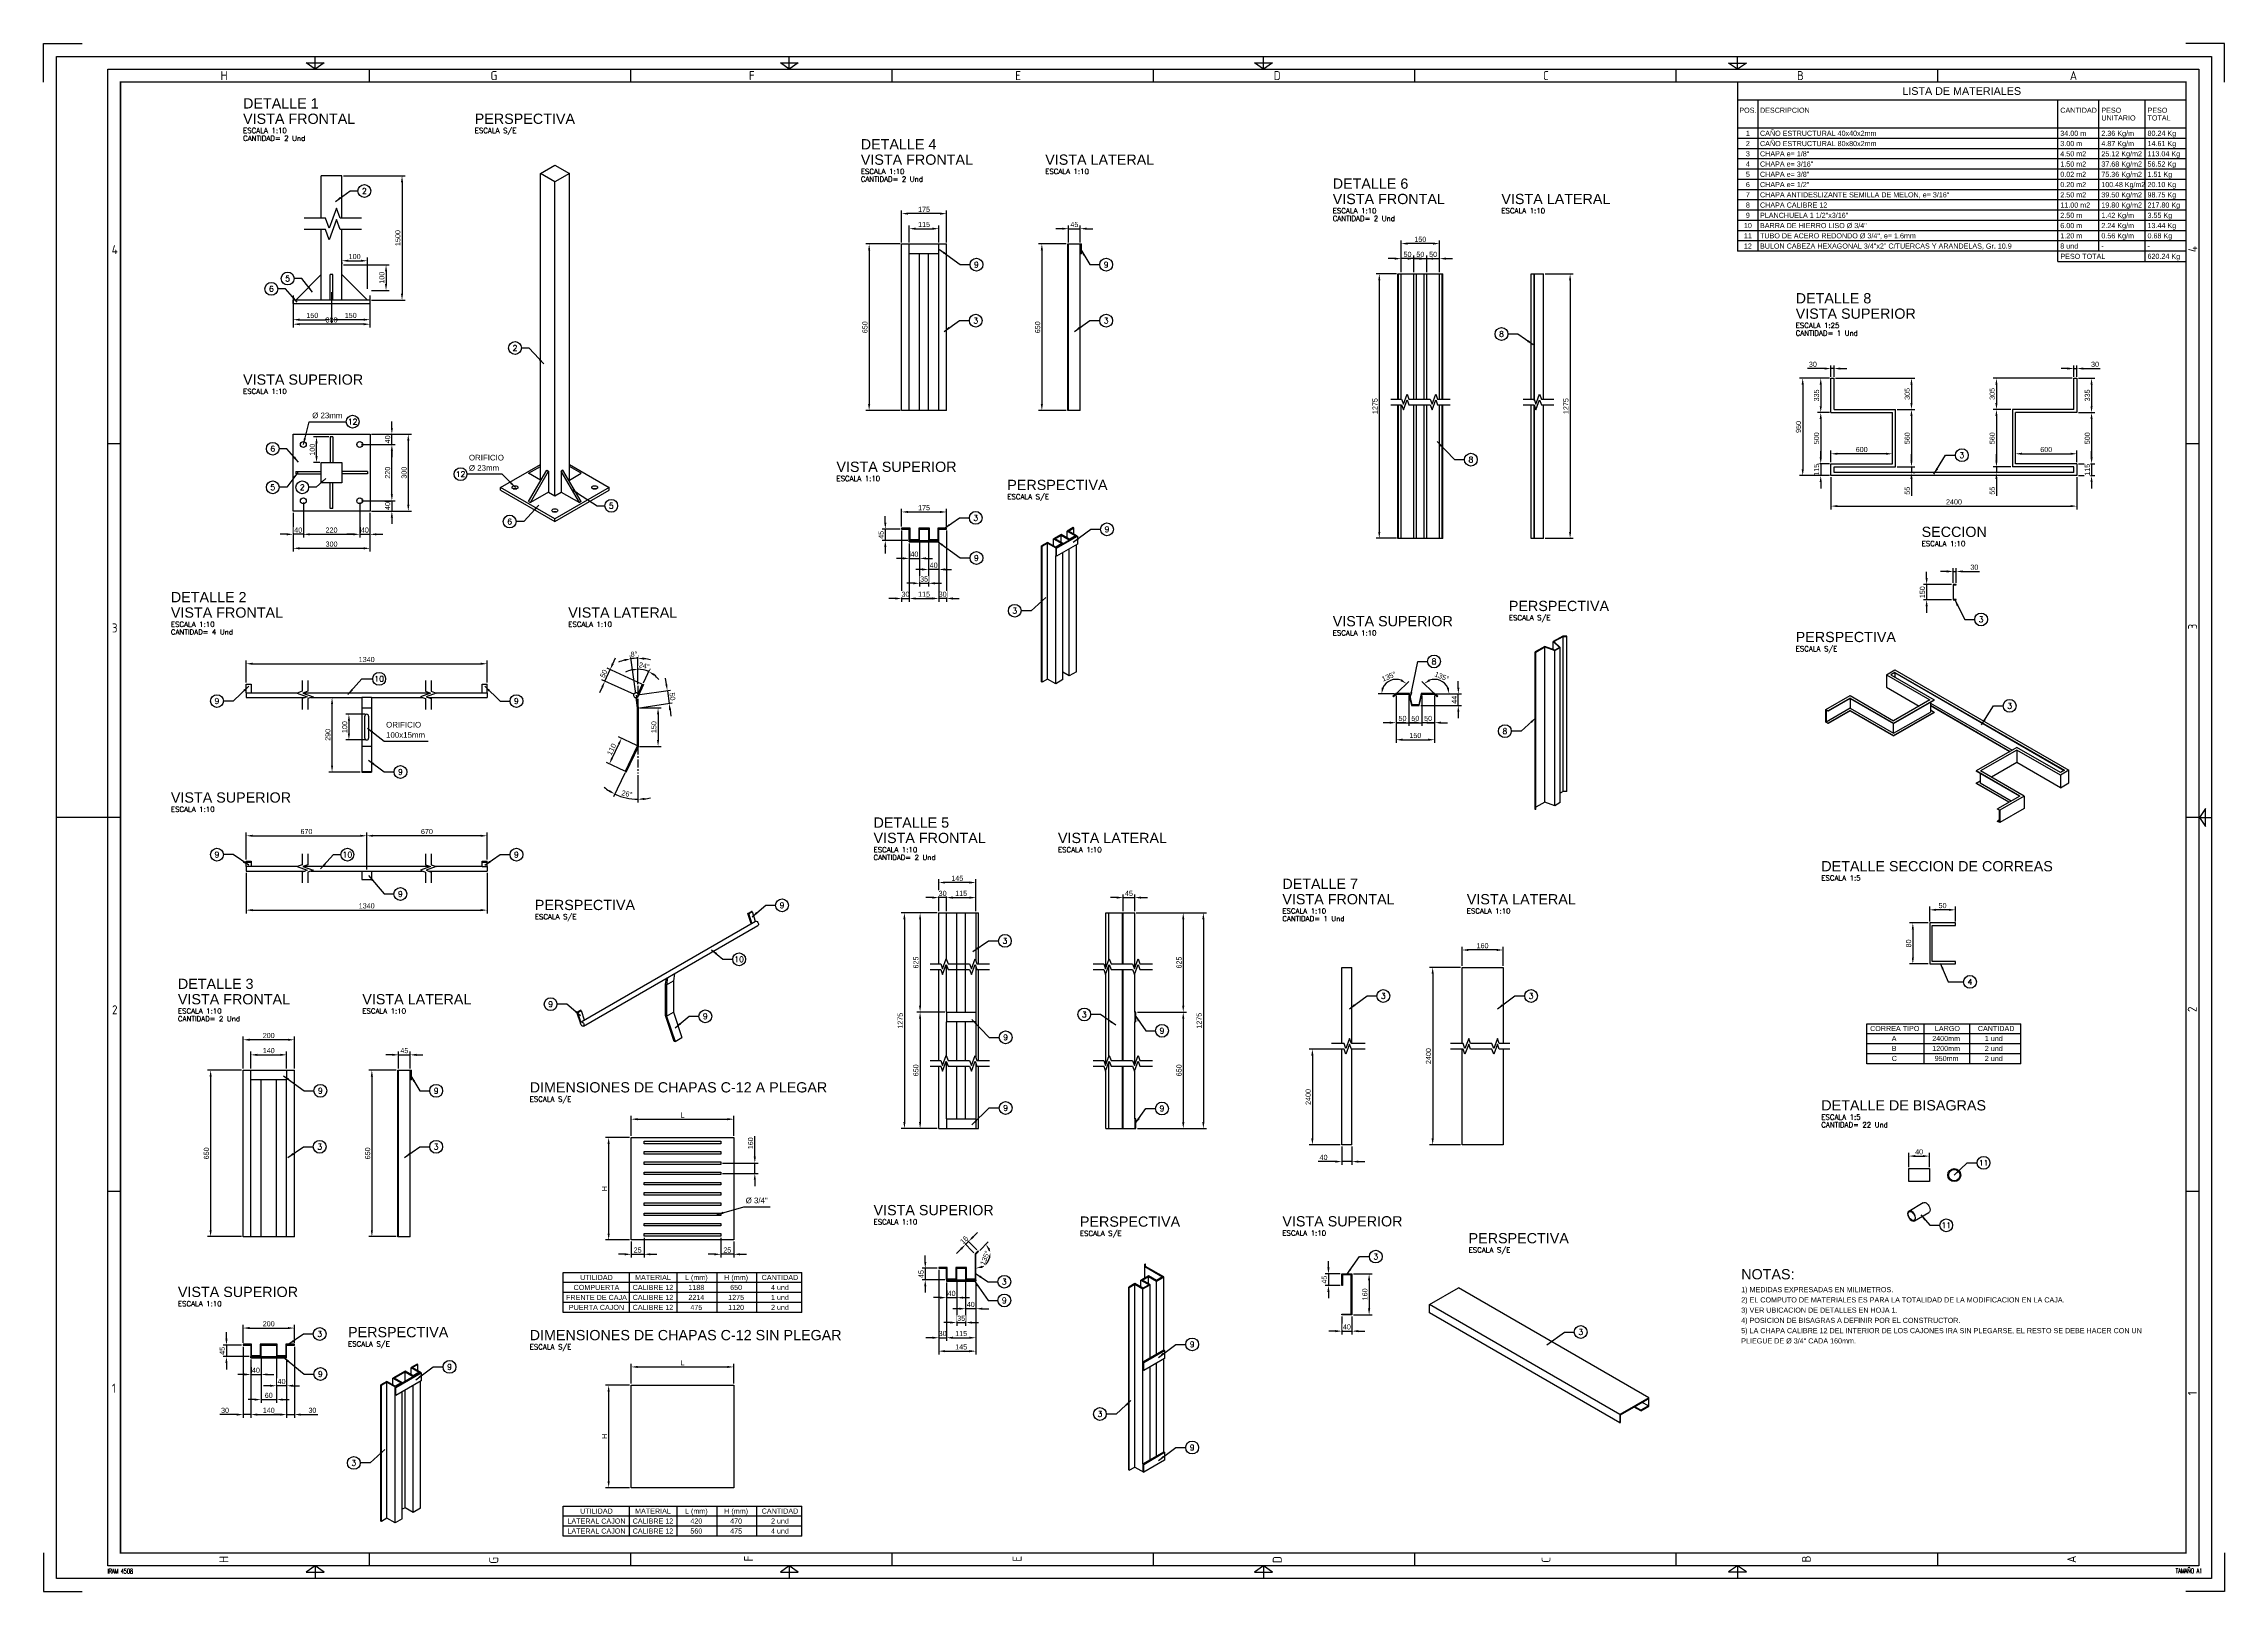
# Paper-space layout 'Hoja 2' of a CAD drawing. Header units: millimetres. Extents: x 1652 to 2503, y 47 to 651.
# The model-space entities are those that its viewports show. They can reach past a viewport. Long polylines and large blocks are cut down to what shows.
import ezdxf
from ezdxf.enums import TextEntityAlignment as Align

# ---------------------------------------------------------------- set-up
doc = ezdxf.new("R2010")
doc.units = ezdxf.units.MM
doc.linetypes.add('CENTER', pattern=[50.8, 31.75, -6.35, 6.35, -6.35])
for name, color, linetype in [('1', 1, 'Continuous'), ('3', 3, 'Continuous'), ('4', 4, 'Continuous'), ('5', 5, 'Continuous'), ('6', 6, 'Continuous'), ('COTAS', 1, 'Continuous'), ('TEXTOS', 3, 'Continuous'), ('VIEWPORT', 5, 'Continuous')]:
    doc.layers.add(name, color=color, linetype=linetype)
doc.layers.get('VIEWPORT').freeze()
doc.styles.add('FUENTE', font='arial.ttf', dxfattribs={"height": 2})
doc.styles.add('ISO Proportional', font='ISOCP.SHX')
doc.styles.add('ROMANS', font='ROMANS.shx', dxfattribs={"height": 2})
doc.dimstyles.new('COTAS', dxfattribs={"dimtxt": 2, "dimasz": 2.5, "dimexe": 1.25, "dimexo": 0.625, "dimtad": 1, "dimdec": 0, "dimtxsty": 'FUENTE', "dimcen": 2.5, "dimclrd": 1, "dimclre": 1, "dimclrt": 3, "dimadec": 0, "dimazin": 0, "dimtfac": 1, "dimtdec": 0, "dimtmove": 0, "dimatfit": 3, "dimfxl": 1, "dimtfill": 1, "dimarcsym": 0})

# ---------------------------------------------------------------- blocks, each defined once
blk = doc.blocks.new('FORMATO A1')
at = {"layer": '1', "linetype": 'Continuous'}
for p, q in [((-730, 579), (-733.5, 581.5)), ((-733.5, 581.5), (-726.5, 581.5)), ((-730, 579), (-730, 584)), ((-726.5, 581.5), (-730, 579)), ((-548.5, 581.5), (-541.5, 581.5)), ((-545, 579), (-548.5, 581.5)), ((-545, 579), (-545, 584)), ((-541.5, 581.5), (-545, 579)), ((-360, 579), (-363.5, 581.5)), ((-363.5, 581.5), (-356.5, 581.5)), ((-360, 579), (-360, 584)), ((-356.5, 581.5), (-360, 579)), ((-175, 579), (-178.5, 581.4)), ((-178.5, 581.4), (-171.5, 581.4)), ((-175, 579), (-175, 584)), ((-171.5, 581.4), (-175, 579)), ((7.66, 290.5), (5.26, 287)), ((7.66, 283.5), (7.66, 290.5)), ((5.16, 287), (10, 287)), ((5.26, 287), (7.66, 283.5)), ((-730, -5), (-733.5, -7.5)), ((-733.5, -7.5), (-726.5, -7.5)), ((-726.5, -7.5), (-730, -5)), ((-730, -5), (-730, -10)), ((-545, -5), (-548.5, -7.5)), ((-548.5, -7.5), (-541.5, -7.5)), ((-541.5, -7.5), (-545, -5)), ((-545, -5), (-545, -10)), ((-360, -5), (-363.5, -7.5)), ((-363.5, -7.5), (-356.5, -7.5)), ((-356.5, -7.5), (-360, -5)), ((-360, -5), (-360, -10)), ((-175, -5), (-178.5, -7.4)), ((-178.5, -7.4), (-171.5, -7.4)), ((-175, -5), (-175, -10)), ((-171.5, -7.4), (-175, -5))]:
    blk.add_line(p, q, dxfattribs=at)
at = {"layer": '1'}
for p, q in [((-709, 579), (-709, 574)), ((-607, 579), (-607, 574)), ((-505, 579), (-505, 574)), ((-403, 579), (-403, 574)), ((-301, 579), (-301, 574)), ((-199, 579), (-199, 574)), ((-97, 579), (-97, 574)), ((-806, 287.02), (-831, 287)), ((5, 287), (0, 287)), ((-806, 141), (-811, 141)), ((5, 141), (0, 141)), ((-709, 0), (-709, -5)), ((-607, 0), (-607, -5)), ((-505, 0), (-505, -5)), ((-403, 0), (-403, -5)), ((-301, 0), (-301, -5)), ((-199, 0), (-199, -5)), ((-97, 0), (-97, -5))]:
    blk.add_line(p, q, dxfattribs=at)
for points in [[(-836, 574), (-836, 589), (-821, 589)], [(15, 574), (15, 589), (0, 589)], [(-831, -10), (-831, 584), (10, 584), (10, -10), (-831, -10)], [(-811, 579), (5, 579), (5, -5), (-811, -5), (-811, 579)], [(-811, 433), (-806, 433)], [(0, 433), (5, 433)], [(-836, 0), (-836, -15), (-821, -15)], [(15, 0), (15, -15), (0, -15)]]:
    blk.add_lwpolyline(points, dxfattribs=at)
at = {"layer": '1', "const_width": 0.6}
blk.add_lwpolyline([(0, 0), (-806, 0), (-806, 574), (0, 574), (0, 0)], dxfattribs=at)
at = {"layer": 'TEXTOS', "style": 'ISO Proportional'}
for s, p in [('H', (-765.59, 576.53)), ('G', (-660.28, 576.53)), ('F', (-559.65, 576.53)), ('E', (-455.74, 576.53)), ('D', (-354.64, 576.53)), ('C', (-249.77, 576.53)), ('B', (-150.44, 576.53)), ('A', (-43.89, 576.53)), ('4', (-808.24, 508.63)), ('3', (-808.24, 360.98)), ('2', (-808.24, 211.95)), ('1', (-808.55, 64.3))]:
    blk.add_text(s, height=3.5, dxfattribs=at).set_placement(p, align=Align.MIDDLE)
for s, p in [('4', (2.67, 508.79)), ('3', (2.59, 361.51)), ('2', (2.45, 212.16)), ('1', (2.49, 62.3)), ('H', (-765.7, -2.52)), ('G', (-660.34, -2.88)), ('F', (-560.94, -2.17)), ('E', (-456.12, -2.28)), ('D', (-354.6, -2.61)), ('C', (-249.72, -2.68)), ('B', (-148.14, -2.35)), ('A', (-44.61, -2.47))]:
    blk.add_text(s, height=3.5, rotation=90, dxfattribs=at).set_placement(p, align=Align.MIDDLE)
at = {"layer": 'TEXTOS', "ltscale": 5, "style": 'ROMANS', "width": 0.6}
for s, p in [('IRAM 4508', (-811.08, -7.11)), ('TAMAÑO A1', (-3.98, -6.98))]:
    blk.add_text(s, height=1.899, dxfattribs=at).set_placement(p, align=Align.MIDDLE_LEFT)
blk = doc.blocks.new('*D59')
at = {"layer": 'COTAS', "color": 1, "lineweight": -2, "transparency": 16777216}
for p, q in [((1769.03, 599.54), (1793.16, 599.54)), ((1791.91, 597.04), (1791.91, 553.49)), ((1780.03, 550.99), (1793.16, 550.99))]:
    blk.add_line(p, q, dxfattribs=at)
at = {"layer": 'COTAS', "color": 1, "transparency": 16777216}
for points in [[(1791.5, 597.04), (1792.33, 597.04), (1791.91, 599.54)], [(1791.5, 553.49), (1792.33, 553.49), (1791.91, 550.99)]]:
    blk.add_solid(points, dxfattribs=at)
at = {"layer": 'Defpoints', "color": 0, "transparency": 16777216}
for p in [(1768.4, 599.54), (1779.4, 550.99), (1791.91, 550.99)]:
    blk.add_point(p, dxfattribs=at)
at = {"layer": 'COTAS', "color": 3, "transparency": 16777216, "insert": (1790.27, 575.26), "char_height": 2, "attachment_point": 5, "rotation": 90, "style": 'FUENTE', "bg_fill": 3, "box_fill_scale": 1.1, "bg_fill_color": 256, "bg_fill_true_color": 13158600, "bg_fill_transparency": 0}
blk.add_mtext('1500', dxfattribs=at)
blk = doc.blocks.new('*D60')
at = {"layer": 'COTAS', "color": 1, "lineweight": -2, "transparency": 16777216}
for p, q in [((1749.4, 468.07), (1749.4, 452.93)), ((1779.4, 468.07), (1779.4, 452.93)), ((1751.9, 454.18), (1776.9, 454.18))]:
    blk.add_line(p, q, dxfattribs=at)
at = {"layer": 'COTAS', "color": 1, "transparency": 16777216}
for points in [[(1751.9, 454.59), (1751.9, 453.76), (1749.4, 454.18)], [(1776.9, 454.59), (1776.9, 453.76), (1779.4, 454.18)]]:
    blk.add_solid(points, dxfattribs=at)
at = {"layer": 'Defpoints', "color": 0, "transparency": 16777216}
for p in [(1749.4, 468.69), (1779.4, 468.69), (1779.4, 454.18)]:
    blk.add_point(p, dxfattribs=at)
at = {"layer": 'COTAS', "color": 3, "transparency": 16777216, "insert": (1764.4, 455.82), "char_height": 2, "attachment_point": 5, "style": 'FUENTE', "bg_fill": 3, "box_fill_scale": 1.1, "bg_fill_color": 256, "bg_fill_true_color": 13158600, "bg_fill_transparency": 0}
blk.add_mtext('300', dxfattribs=at)
blk = doc.blocks.new('*D61')
at = {"layer": 'COTAS', "color": 1, "lineweight": -2, "transparency": 16777216}
for p, q in [((1780.03, 498.69), (1795.6, 498.69)), ((1794.35, 496.19), (1794.35, 471.19)), ((1780.03, 468.69), (1795.6, 468.69))]:
    blk.add_line(p, q, dxfattribs=at)
at = {"layer": 'COTAS', "color": 1, "transparency": 16777216}
for points in [[(1793.94, 496.19), (1794.77, 496.19), (1794.35, 498.69)], [(1793.94, 471.19), (1794.77, 471.19), (1794.35, 468.69)]]:
    blk.add_solid(points, dxfattribs=at)
at = {"layer": 'Defpoints', "color": 0, "transparency": 16777216}
for p in [(1779.4, 498.69), (1779.4, 468.69), (1794.35, 468.69)]:
    blk.add_point(p, dxfattribs=at)
at = {"layer": 'COTAS', "color": 3, "transparency": 16777216, "insert": (1792.71, 483.69), "char_height": 2, "attachment_point": 5, "rotation": 90, "style": 'FUENTE', "bg_fill": 3, "box_fill_scale": 1.1, "bg_fill_color": 256, "bg_fill_true_color": 13158600, "bg_fill_transparency": 0}
blk.add_mtext('300', dxfattribs=at)
blk = doc.blocks.new('*D62')
at = {"layer": 'COTAS', "color": 1, "lineweight": -2, "transparency": 16777216}
for p, q in [((1749.4, 468.07), (1749.4, 458.39)), ((1753.4, 472.07), (1753.4, 458.39)), ((1746.9, 459.64), (1744.4, 459.64)), ((1753.4, 459.64), (1749.4, 459.64)), ((1755.9, 459.64), (1758.4, 459.64))]:
    blk.add_line(p, q, dxfattribs=at)
at = {"layer": 'COTAS', "color": 1, "transparency": 16777216}
for points in [[(1746.9, 460.06), (1746.9, 459.23), (1749.4, 459.64)], [(1755.9, 460.06), (1755.9, 459.23), (1753.4, 459.64)]]:
    blk.add_solid(points, dxfattribs=at)
at = {"layer": 'Defpoints', "color": 0, "transparency": 16777216}
for p in [(1749.4, 468.69), (1753.4, 472.69)]:
    blk.add_point(p, dxfattribs=at)
at = {"layer": 'COTAS', "color": 3, "transparency": 16777216, "insert": (1751.4, 461.29), "char_height": 2, "attachment_point": 5, "style": 'FUENTE', "bg_fill": 3, "box_fill_scale": 1.1, "bg_fill_color": 256, "bg_fill_true_color": 13158600, "bg_fill_transparency": 0}
blk.add_mtext('40', dxfattribs=at)
at = {"layer": 'Defpoints', "color": 0, "transparency": 16777216}
blk.add_point((1749.4, 459.64), dxfattribs=at)
blk = doc.blocks.new('*D63')
at = {"layer": 'COTAS', "color": 1, "lineweight": -2, "transparency": 16777216}
for p, q in [((1775.4, 472.07), (1775.4, 458.39)), ((1779.4, 468.07), (1779.4, 458.39)), ((1772.9, 459.64), (1770.4, 459.64)), ((1775.4, 459.64), (1779.4, 459.64)), ((1781.9, 459.64), (1784.4, 459.64))]:
    blk.add_line(p, q, dxfattribs=at)
at = {"layer": 'COTAS', "color": 1, "transparency": 16777216}
for points in [[(1772.9, 460.06), (1772.9, 459.23), (1775.4, 459.64)], [(1781.9, 460.06), (1781.9, 459.23), (1779.4, 459.64)]]:
    blk.add_solid(points, dxfattribs=at)
at = {"layer": 'Defpoints', "color": 0, "transparency": 16777216}
for p in [(1775.4, 472.69), (1779.4, 468.69)]:
    blk.add_point(p, dxfattribs=at)
at = {"layer": 'COTAS', "color": 3, "transparency": 16777216, "insert": (1777.4, 461.29), "char_height": 2, "attachment_point": 5, "style": 'FUENTE', "bg_fill": 3, "box_fill_scale": 1.1, "bg_fill_color": 256, "bg_fill_true_color": 13158600, "bg_fill_transparency": 0}
blk.add_mtext('40', dxfattribs=at)
at = {"layer": 'Defpoints', "color": 0, "transparency": 16777216}
blk.add_point((1779.4, 459.64), dxfattribs=at)
blk = doc.blocks.new('*D64')
at = {"layer": 'COTAS', "color": 1, "lineweight": -2, "transparency": 16777216}
for p, q in [((1753.4, 472.07), (1753.4, 458.39)), ((1775.4, 472.07), (1775.4, 458.39)), ((1755.9, 459.64), (1772.9, 459.64))]:
    blk.add_line(p, q, dxfattribs=at)
at = {"layer": 'COTAS', "color": 1, "transparency": 16777216}
for points in [[(1755.9, 460.06), (1755.9, 459.23), (1753.4, 459.64)], [(1772.9, 460.06), (1772.9, 459.23), (1775.4, 459.64)]]:
    blk.add_solid(points, dxfattribs=at)
at = {"layer": 'Defpoints', "color": 0, "transparency": 16777216}
for p in [(1753.4, 472.69), (1775.4, 472.69), (1775.4, 459.64)]:
    blk.add_point(p, dxfattribs=at)
at = {"layer": 'COTAS', "color": 3, "transparency": 16777216, "insert": (1764.4, 461.29), "char_height": 2, "attachment_point": 5, "style": 'FUENTE', "bg_fill": 3, "box_fill_scale": 1.1, "bg_fill_color": 256, "bg_fill_true_color": 13158600, "bg_fill_transparency": 0}
blk.add_mtext('220', dxfattribs=at)
blk = doc.blocks.new('*D66')
at = {"layer": 'COTAS', "color": 1, "lineweight": -2, "transparency": 16777216}
for p, q in [((1787.94, 475.19), (1787.94, 477.69)), ((1776.03, 472.69), (1789.19, 472.69)), ((1780.03, 468.69), (1789.19, 468.69)), ((1787.94, 472.69), (1787.94, 468.69)), ((1787.94, 466.19), (1787.94, 463.69))]:
    blk.add_line(p, q, dxfattribs=at)
at = {"layer": 'COTAS', "color": 1, "transparency": 16777216}
for points in [[(1787.52, 475.19), (1788.36, 475.19), (1787.94, 472.69)], [(1787.52, 466.19), (1788.36, 466.19), (1787.94, 468.69)]]:
    blk.add_solid(points, dxfattribs=at)
at = {"layer": 'Defpoints', "color": 0, "transparency": 16777216}
for p in [(1775.4, 472.69), (1779.4, 468.69)]:
    blk.add_point(p, dxfattribs=at)
at = {"layer": 'COTAS', "color": 3, "transparency": 16777216, "insert": (1786.29, 470.69), "char_height": 2, "attachment_point": 5, "rotation": 90, "style": 'FUENTE', "bg_fill": 3, "box_fill_scale": 1.1, "bg_fill_color": 256, "bg_fill_true_color": 13158600, "bg_fill_transparency": 0}
blk.add_mtext('40', dxfattribs=at)
at = {"layer": 'Defpoints', "color": 0, "transparency": 16777216}
blk.add_point((1787.94, 468.69), dxfattribs=at)
blk = doc.blocks.new('*D67')
at = {"layer": 'COTAS', "color": 1, "lineweight": -2, "transparency": 16777216}
for p, q in [((1787.94, 501.19), (1787.94, 503.69)), ((1776.03, 494.69), (1789.19, 494.69)), ((1780.03, 498.69), (1789.19, 498.69)), ((1787.94, 494.69), (1787.94, 498.69)), ((1787.94, 492.19), (1787.94, 489.69))]:
    blk.add_line(p, q, dxfattribs=at)
at = {"layer": 'COTAS', "color": 1, "transparency": 16777216}
for points in [[(1787.52, 501.19), (1788.36, 501.19), (1787.94, 498.69)], [(1787.52, 492.19), (1788.36, 492.19), (1787.94, 494.69)]]:
    blk.add_solid(points, dxfattribs=at)
at = {"layer": 'Defpoints', "color": 0, "transparency": 16777216}
for p in [(1775.4, 494.69), (1779.4, 498.69)]:
    blk.add_point(p, dxfattribs=at)
at = {"layer": 'COTAS', "color": 3, "transparency": 16777216, "insert": (1786.29, 496.69), "char_height": 2, "attachment_point": 5, "rotation": 90, "style": 'FUENTE', "bg_fill": 3, "box_fill_scale": 1.1, "bg_fill_color": 256, "bg_fill_true_color": 13158600, "bg_fill_transparency": 0}
blk.add_mtext('40', dxfattribs=at)
at = {"layer": 'Defpoints', "color": 0, "transparency": 16777216}
blk.add_point((1787.94, 498.69), dxfattribs=at)
blk = doc.blocks.new('*D65')
at = {"layer": 'COTAS', "color": 1, "lineweight": -2, "transparency": 16777216}
for p, q in [((1776.03, 494.69), (1789.19, 494.69)), ((1787.94, 475.19), (1787.94, 492.19)), ((1776.03, 472.69), (1789.19, 472.69))]:
    blk.add_line(p, q, dxfattribs=at)
at = {"layer": 'COTAS', "color": 1, "transparency": 16777216}
for points in [[(1787.52, 492.19), (1788.36, 492.19), (1787.94, 494.69)], [(1787.52, 475.19), (1788.36, 475.19), (1787.94, 472.69)]]:
    blk.add_solid(points, dxfattribs=at)
at = {"layer": 'Defpoints', "color": 0, "transparency": 16777216}
for p in [(1775.4, 494.69), (1787.94, 494.69), (1775.4, 472.69)]:
    blk.add_point(p, dxfattribs=at)
at = {"layer": 'COTAS', "color": 3, "transparency": 16777216, "insert": (1786.29, 483.69), "char_height": 2, "attachment_point": 5, "rotation": 90, "style": 'FUENTE', "bg_fill": 3, "box_fill_scale": 1.1, "bg_fill_color": 256, "bg_fill_true_color": 13158600, "bg_fill_transparency": 0}
blk.add_mtext('220', dxfattribs=at)
blk = doc.blocks.new('*D68')
at = {"layer": 'COTAS', "color": 1, "lineweight": -2, "transparency": 16777216}
for p, q in [((1763.3, 497.69), (1757.3, 497.69)), ((1758.55, 490.19), (1758.55, 495.19)), ((1759.78, 487.69), (1757.3, 487.69))]:
    blk.add_line(p, q, dxfattribs=at)
at = {"layer": 'COTAS', "color": 1, "transparency": 16777216}
for points in [[(1758.13, 495.19), (1758.96, 495.19), (1758.55, 497.69)], [(1758.13, 490.19), (1758.96, 490.19), (1758.55, 487.69)]]:
    blk.add_solid(points, dxfattribs=at)
at = {"layer": 'Defpoints', "color": 0, "transparency": 16777216}
blk.add_point((1763.93, 497.69), dxfattribs=at)
at = {"layer": 'COTAS', "color": 3, "transparency": 16777216, "insert": (1756.9, 492.69), "char_height": 2, "attachment_point": 5, "rotation": 90, "style": 'FUENTE', "bg_fill": 3, "box_fill_scale": 1.1, "bg_fill_color": 256, "bg_fill_true_color": 13158600, "bg_fill_transparency": 0}
blk.add_mtext('100', dxfattribs=at)
at = {"layer": 'Defpoints', "color": 0, "transparency": 16777216}
for p in [(1758.55, 497.69), (1760.4, 487.69)]:
    blk.add_point(p, dxfattribs=at)
blk = doc.blocks.new('*D69')
at = {"layer": 'COTAS', "color": 1, "lineweight": -2, "transparency": 16777216}
for p, q in [((1769.03, 564.78), (1786.92, 564.78)), ((1785.67, 562.28), (1785.67, 557.28)), ((1780.03, 554.78), (1786.92, 554.78))]:
    blk.add_line(p, q, dxfattribs=at)
at = {"layer": 'COTAS', "color": 1, "transparency": 16777216}
for points in [[(1785.26, 562.28), (1786.09, 562.28), (1785.67, 564.78)], [(1785.26, 557.28), (1786.09, 557.28), (1785.67, 554.78)]]:
    blk.add_solid(points, dxfattribs=at)
at = {"layer": 'Defpoints', "color": 0, "transparency": 16777216}
blk.add_point((1768.4, 564.78), dxfattribs=at)
at = {"layer": 'COTAS', "color": 3, "transparency": 16777216, "insert": (1784.03, 559.78), "char_height": 2, "attachment_point": 5, "rotation": 90, "style": 'FUENTE', "bg_fill": 3, "box_fill_scale": 1.1, "bg_fill_color": 256, "bg_fill_true_color": 13158600, "bg_fill_transparency": 0}
blk.add_mtext('100', dxfattribs=at)
at = {"layer": 'Defpoints', "color": 0, "transparency": 16777216}
for p in [(1779.4, 554.78), (1785.67, 554.78)]:
    blk.add_point(p, dxfattribs=at)
blk = doc.blocks.new('*D70')
at = {"layer": 'COTAS', "color": 1, "lineweight": -2, "transparency": 16777216}
for p, q in [((1749.4, 552.88), (1749.4, 540.39)), ((1779.4, 552.88), (1779.4, 540.39)), ((1776.9, 541.64), (1751.9, 541.64))]:
    blk.add_line(p, q, dxfattribs=at)
at = {"layer": 'COTAS', "color": 1, "transparency": 16777216}
for points in [[(1751.9, 542.06), (1751.9, 541.22), (1749.4, 541.64)], [(1776.9, 542.06), (1776.9, 541.22), (1779.4, 541.64)]]:
    blk.add_solid(points, dxfattribs=at)
at = {"layer": 'Defpoints', "color": 0, "transparency": 16777216}
for p in [(1749.4, 553.51), (1779.4, 553.51), (1749.4, 541.64)]:
    blk.add_point(p, dxfattribs=at)
at = {"layer": 'COTAS', "color": 3, "transparency": 16777216, "insert": (1764.4, 543.29), "char_height": 2, "attachment_point": 5, "style": 'FUENTE', "bg_fill": 3, "box_fill_scale": 1.1, "bg_fill_color": 256, "bg_fill_true_color": 13158600, "bg_fill_transparency": 0}
blk.add_mtext('300', dxfattribs=at)
blk = doc.blocks.new('*D71')
at = {"layer": 'COTAS', "color": 1, "lineweight": -2, "transparency": 16777216}
for p, q in [((1764.4, 554.15), (1764.4, 542.15)), ((1749.4, 549.09), (1749.4, 542.15)), ((1751.9, 543.4), (1761.9, 543.4))]:
    blk.add_line(p, q, dxfattribs=at)
at = {"layer": 'COTAS', "color": 1, "transparency": 16777216}
for points in [[(1751.9, 543.82), (1751.9, 542.99), (1749.4, 543.4)], [(1761.9, 543.82), (1761.9, 542.99), (1764.4, 543.4)]]:
    blk.add_solid(points, dxfattribs=at)
at = {"layer": 'Defpoints', "color": 0, "transparency": 16777216}
for p in [(1764.4, 554.78), (1749.4, 549.72), (1764.4, 543.4)]:
    blk.add_point(p, dxfattribs=at)
at = {"layer": 'COTAS', "color": 3, "transparency": 16777216, "insert": (1756.9, 545.05), "char_height": 2, "attachment_point": 5, "style": 'FUENTE', "bg_fill": 3, "box_fill_scale": 1.1, "bg_fill_color": 256, "bg_fill_true_color": 13158600, "bg_fill_transparency": 0}
blk.add_mtext('150', dxfattribs=at)
blk = doc.blocks.new('*D72')
at = {"layer": 'COTAS', "color": 1, "lineweight": -2, "transparency": 16777216}
for p, q in [((1764.4, 550.36), (1764.4, 542.15)), ((1779.4, 549.09), (1779.4, 542.15)), ((1776.9, 543.4), (1766.9, 543.4))]:
    blk.add_line(p, q, dxfattribs=at)
at = {"layer": 'COTAS', "color": 1, "transparency": 16777216}
for points in [[(1766.9, 543.82), (1766.9, 542.99), (1764.4, 543.4)], [(1776.9, 543.82), (1776.9, 542.99), (1779.4, 543.4)]]:
    blk.add_solid(points, dxfattribs=at)
at = {"layer": 'Defpoints', "color": 0, "transparency": 16777216}
for p in [(1764.4, 550.99), (1779.4, 549.72), (1764.4, 543.4)]:
    blk.add_point(p, dxfattribs=at)
at = {"layer": 'COTAS', "color": 3, "transparency": 16777216, "insert": (1771.9, 545.05), "char_height": 2, "attachment_point": 5, "style": 'FUENTE', "bg_fill": 3, "box_fill_scale": 1.1, "bg_fill_color": 256, "bg_fill_true_color": 13158600, "bg_fill_transparency": 0}
blk.add_mtext('150', dxfattribs=at)
blk = doc.blocks.new('*D73')
at = {"layer": 'COTAS', "color": 1, "lineweight": -2, "transparency": 16777216}
for p, q in [((1768.4, 565.77), (1768.4, 565.14)), ((1770.9, 566.39), (1775.9, 566.39)), ((1778.4, 555.4), (1778.4, 567.64))]:
    blk.add_line(p, q, dxfattribs=at)
at = {"layer": 'COTAS', "color": 1, "transparency": 16777216}
for points in [[(1770.9, 566.81), (1770.9, 565.98), (1768.4, 566.39)], [(1775.9, 566.81), (1775.9, 565.98), (1778.4, 566.39)]]:
    blk.add_solid(points, dxfattribs=at)
at = {"layer": 'Defpoints', "color": 0, "transparency": 16777216}
blk.add_point((1778.4, 554.78), dxfattribs=at)
at = {"layer": 'COTAS', "color": 3, "transparency": 16777216, "insert": (1773.4, 568.04), "char_height": 2, "attachment_point": 5, "style": 'FUENTE', "bg_fill": 3, "box_fill_scale": 1.1, "bg_fill_color": 256, "bg_fill_true_color": 13158600, "bg_fill_transparency": 0}
blk.add_mtext('100', dxfattribs=at)
at = {"layer": 'Defpoints', "color": 0, "transparency": 16777216}
for p in [(1768.4, 566.39), (1778.4, 566.39)]:
    blk.add_point(p, dxfattribs=at)
blk = doc.blocks.new('*D79')
at = {"layer": 'COTAS', "color": 1, "lineweight": -2, "transparency": 16777216}
for p, q in [((1874.14, 409.13), (1875.17, 411.4)), ((1870.04, 400.05), (1869.02, 397.78)), ((1882.64, 397.11), (1869.93, 402.85)), ((1871.07, 402.33), (1873.11, 406.85)), ((1885.55, 401.23), (1871.97, 407.36))]:
    blk.add_line(p, q, dxfattribs=at)
at = {"layer": 'COTAS', "color": 1, "transparency": 16777216}
for points in [[(1873.76, 409.3), (1874.52, 408.95), (1873.11, 406.85)], [(1869.66, 400.23), (1870.42, 399.88), (1871.07, 402.33)]]:
    blk.add_solid(points, dxfattribs=at)
at = {"layer": 'Defpoints', "color": 0, "transparency": 16777216}
for p in [(1886.12, 400.98), (1883.21, 396.85)]:
    blk.add_point(p, dxfattribs=at)
at = {"layer": 'COTAS', "color": 3, "transparency": 16777216, "insert": (1870.59, 405.27), "char_height": 2, "attachment_point": 5, "rotation": 65.71618, "style": 'FUENTE', "bg_fill": 3, "box_fill_scale": 1.1, "bg_fill_color": 256, "bg_fill_true_color": 13158600, "bg_fill_transparency": 0}
blk.add_mtext('50', dxfattribs=at)
at = {"layer": 'Defpoints', "color": 0, "transparency": 16777216}
blk.add_point((1873.11, 406.85), dxfattribs=at)
blk = doc.blocks.new('*D80')
at = {"layer": 'COTAS', "color": 1, "lineweight": -2, "transparency": 16777216}
for p, q in [((1895.09, 401.07), (1894.74, 403.54)), ((1883.83, 396.94), (1896.68, 398.77)), ((1884.54, 391.99), (1897.38, 393.82)), ((1895.44, 398.59), (1896.14, 393.64)), ((1896.49, 391.17), (1896.85, 388.69))]:
    blk.add_line(p, q, dxfattribs=at)
at = {"layer": 'COTAS', "color": 1, "transparency": 16777216}
for points in [[(1895.5, 401.13), (1894.67, 401.01), (1895.44, 398.59)], [(1896.91, 391.23), (1896.08, 391.11), (1896.14, 393.64)]]:
    blk.add_solid(points, dxfattribs=at)
at = {"layer": 'Defpoints', "color": 0, "transparency": 16777216}
for p in [(1883.21, 396.85), (1883.92, 391.9)]:
    blk.add_point(p, dxfattribs=at)
at = {"layer": 'COTAS', "color": 3, "transparency": 16777216, "insert": (1897.42, 396.35), "char_height": 2, "attachment_point": 5, "rotation": 278.08841, "style": 'FUENTE', "bg_fill": 3, "box_fill_scale": 1.1, "bg_fill_color": 256, "bg_fill_true_color": 13158600, "bg_fill_transparency": 0}
blk.add_mtext('50', dxfattribs=at)
at = {"layer": 'Defpoints', "color": 0, "transparency": 16777216}
blk.add_point((1896.14, 393.64), dxfattribs=at)
blk = doc.blocks.new('*D81')
at = {"layer": 'COTAS', "color": 1, "lineweight": -2, "transparency": 16777216}
for p, q in [((1884.54, 391.9), (1893.07, 391.9)), ((1891.82, 389.4), (1891.82, 379.4)), ((1884.54, 376.9), (1893.07, 376.9))]:
    blk.add_line(p, q, dxfattribs=at)
at = {"layer": 'COTAS', "color": 1, "transparency": 16777216}
for points in [[(1891.4, 389.4), (1892.24, 389.4), (1891.82, 391.9)], [(1891.4, 379.4), (1892.24, 379.4), (1891.82, 376.9)]]:
    blk.add_solid(points, dxfattribs=at)
at = {"layer": 'Defpoints', "color": 0, "transparency": 16777216}
for p in [(1883.92, 391.9), (1883.92, 376.9), (1891.82, 376.9)]:
    blk.add_point(p, dxfattribs=at)
at = {"layer": 'COTAS', "color": 3, "transparency": 16777216, "insert": (1890.17, 384.4), "char_height": 2, "attachment_point": 5, "rotation": 90, "style": 'FUENTE', "bg_fill": 3, "box_fill_scale": 1.1, "bg_fill_color": 256, "bg_fill_true_color": 13158600, "bg_fill_transparency": 0}
blk.add_mtext('150', dxfattribs=at)
blk = doc.blocks.new('*D82')
at = {"layer": 'COTAS', "color": 1, "lineweight": -2, "transparency": 16777216}
for p, q in [((1873.86, 372.29), (1876.49, 377.79)), ((1883.59, 377.17), (1876.44, 380.58)), ((1878.81, 367.16), (1871.66, 370.57))]:
    blk.add_line(p, q, dxfattribs=at)
at = {"layer": 'COTAS', "color": 1, "transparency": 16777216}
for points in [[(1876.11, 377.97), (1876.87, 377.61), (1877.57, 380.05)], [(1873.49, 372.47), (1874.24, 372.11), (1872.78, 370.03)]]:
    blk.add_solid(points, dxfattribs=at)
at = {"layer": 'Defpoints', "color": 0, "transparency": 16777216}
for p in [(1884.16, 376.9), (1879.37, 366.89)]:
    blk.add_point(p, dxfattribs=at)
at = {"layer": 'COTAS', "color": 3, "transparency": 16777216, "insert": (1873.69, 375.75), "char_height": 2, "attachment_point": 5, "rotation": 64.4501, "style": 'FUENTE', "bg_fill": 3, "box_fill_scale": 1.1, "bg_fill_color": 256, "bg_fill_true_color": 13158600, "bg_fill_transparency": 0}
blk.add_mtext('110', dxfattribs=at)
at = {"layer": 'Defpoints', "color": 0, "transparency": 16777216}
blk.add_point((1877.57, 380.05), dxfattribs=at)
blk = doc.blocks.new('*D83')
at = {"layer": 'COTAS', "color": 1, "lineweight": -2, "transparency": 16777216}
for p, q in [((1883.13, 397.47), (1881.02, 412.32)), ((1883.92, 401.11), (1883.92, 412.52))]:
    blk.add_line(p, q, dxfattribs=at)
for start, end in [(105.48859, 112.88876), (90, 98.08841), (75.19965, 82.59983)]:
    blk.add_arc((1883.92, 391.9), 19.37, start, end, dxfattribs=at)
at = {"layer": 'COTAS', "color": 1, "transparency": 16777216}
for points in [[(1878.66, 410.98), (1878.83, 410.16), (1881.19, 411.08)], [(1886.39, 410.7), (1886.44, 411.53), (1883.92, 411.27)]]:
    blk.add_solid(points, dxfattribs=at)
at = {"layer": 'Defpoints', "color": 0, "transparency": 16777216}
for p in [(1883.92, 400.49), (1883.21, 396.85, -78.98), (1883.92, 391.9), (1883.92, 391.9, -78.98)]:
    blk.add_point(p, dxfattribs=at)
at = {"layer": 'COTAS', "color": 3, "transparency": 16777216, "insert": (1882.44, 412.87), "char_height": 2, "attachment_point": 5, "rotation": 4.04421, "style": 'FUENTE', "bg_fill": 3, "box_fill_scale": 1.1, "bg_fill_color": 256, "bg_fill_true_color": 13158600, "bg_fill_transparency": 0}
blk.add_mtext('8°', dxfattribs=at)
at = {"layer": 'Defpoints', "color": 0, "transparency": 16777216}
blk.add_point((1883.01, 411.25), dxfattribs=at)
blk = doc.blocks.new('*D84')
at = {"layer": 'COTAS', "color": 1, "lineweight": -2, "transparency": 16777216}
for p, q in [((1878.89, 366.43), (1874.43, 357.15)), ((1883.92, 365.71), (1883.92, 354.99))]:
    blk.add_line(p, q, dxfattribs=at)
for start, end in [(230.47685, 237.41158), (244.34631, 270), (276.93473, 283.86946)]:
    blk.add_arc((1883.92, 376.9), 20.67, start, end, dxfattribs=at)
at = {"layer": 'COTAS', "color": 1, "transparency": 16777216}
for points in [[(1872.99, 359.85), (1872.58, 359.13), (1874.97, 358.27)], [(1886.44, 355.97), (1886.39, 356.8), (1883.92, 356.24)]]:
    blk.add_solid(points, dxfattribs=at)
at = {"layer": 'Defpoints', "color": 0, "transparency": 16777216}
for p in [(1883.92, 376.9), (1883.92, 376.9, -78.98), (1879.16, 366.99, -78.98), (1883.92, 366.33)]:
    blk.add_point(p, dxfattribs=at)
at = {"layer": 'COTAS', "color": 3, "transparency": 16777216, "insert": (1879.69, 358.36), "char_height": 2, "attachment_point": 5, "rotation": 347.17315, "style": 'FUENTE', "bg_fill": 3, "box_fill_scale": 1.1, "bg_fill_color": 256, "bg_fill_true_color": 13158600, "bg_fill_transparency": 0}
blk.add_mtext('26°', dxfattribs=at)
at = {"layer": 'Defpoints', "color": 0, "transparency": 16777216}
blk.add_point((1877.84, 357.15), dxfattribs=at)
blk = doc.blocks.new('*D85')
at = {"layer": 'COTAS', "color": 1, "lineweight": -2, "transparency": 16777216}
for p, q in [((1883.92, 401.11), (1883.92, 408.25)), ((1886.16, 401.65), (1888.68, 407.23))]:
    blk.add_line(p, q, dxfattribs=at)
for start, end in [(103.90791, 117.81582), (65.71618, 90), (37.90036, 51.80827)]:
    blk.add_arc((1883.92, 396.68), 10.32, start, end, dxfattribs=at)
at = {"layer": 'COTAS', "color": 1, "transparency": 16777216}
for points in [[(1881.39, 407.11), (1881.49, 406.28), (1883.92, 407)], [(1890.09, 404.43), (1890.52, 405.15), (1888.16, 406.09)]]:
    blk.add_solid(points, dxfattribs=at)
at = {"layer": 'Defpoints', "color": 0, "transparency": 16777216}
for p in [(1883.92, 400.49), (1885.9, 401.08), (1883.4, 395.53), (1883.92, 391.9)]:
    blk.add_point(p, dxfattribs=at)
at = {"layer": 'COTAS', "color": 3, "transparency": 16777216, "insert": (1886.43, 408.36), "char_height": 2, "attachment_point": 5, "rotation": 347.85809, "style": 'FUENTE', "bg_fill": 3, "box_fill_scale": 1.1, "bg_fill_color": 256, "bg_fill_true_color": 13158600, "bg_fill_transparency": 0}
blk.add_mtext('24°', dxfattribs=at)
at = {"layer": 'Defpoints', "color": 0, "transparency": 16777216}
blk.add_point((1886.8, 406.59), dxfattribs=at)
blk = doc.blocks.new('*D86')
at = {"layer": 'COTAS', "color": 1, "lineweight": -2, "transparency": 16777216}
for p, q in [((1731.12, 327.6), (1731.12, 311.73)), ((1825.12, 327.6), (1825.12, 311.73)), ((1733.62, 312.98), (1822.62, 312.98))]:
    blk.add_line(p, q, dxfattribs=at)
at = {"layer": 'COTAS', "color": 1, "transparency": 16777216}
for points in [[(1733.62, 313.4), (1733.62, 312.56), (1731.12, 312.98)], [(1822.62, 313.4), (1822.62, 312.56), (1825.12, 312.98)]]:
    blk.add_solid(points, dxfattribs=at)
at = {"layer": 'Defpoints', "color": 0, "transparency": 16777216}
for p in [(1731.12, 328.22), (1825.12, 328.22), (1825.12, 312.98)]:
    blk.add_point(p, dxfattribs=at)
at = {"layer": 'COTAS', "color": 3, "transparency": 16777216, "insert": (1778.12, 314.63), "char_height": 2, "attachment_point": 5, "style": 'FUENTE', "bg_fill": 3, "box_fill_scale": 1.1, "bg_fill_color": 256, "bg_fill_true_color": 13158600, "bg_fill_transparency": 0}
blk.add_mtext('1340', dxfattribs=at)
blk = doc.blocks.new('*D87')
at = {"layer": 'COTAS', "color": 1, "lineweight": -2, "transparency": 16777216}
for p, q in [((1731.12, 401.8), (1731.12, 410.38)), ((1733.62, 409.13), (1822.62, 409.13)), ((1825.12, 401.8), (1825.12, 410.38))]:
    blk.add_line(p, q, dxfattribs=at)
at = {"layer": 'COTAS', "color": 1, "transparency": 16777216}
for points in [[(1733.62, 409.55), (1733.62, 408.72), (1731.12, 409.13)], [(1822.62, 409.55), (1822.62, 408.72), (1825.12, 409.13)]]:
    blk.add_solid(points, dxfattribs=at)
at = {"layer": 'Defpoints', "color": 0, "transparency": 16777216}
for p in [(1825.12, 409.13), (1731.12, 401.17), (1825.12, 401.17)]:
    blk.add_point(p, dxfattribs=at)
at = {"layer": 'COTAS', "color": 3, "transparency": 16777216, "insert": (1778.12, 410.78), "char_height": 2, "attachment_point": 5, "style": 'FUENTE', "bg_fill": 3, "box_fill_scale": 1.1, "bg_fill_color": 256, "bg_fill_true_color": 13158600, "bg_fill_transparency": 0}
blk.add_mtext('1340', dxfattribs=at)
blk = doc.blocks.new('*D88')
at = {"layer": 'COTAS', "color": 1, "lineweight": -2, "transparency": 16777216}
for p, q in [((1731.12, 332.72), (1731.12, 343.25)), ((1733.62, 342), (1775.62, 342)), ((1778.12, 335.49), (1778.12, 343.25))]:
    blk.add_line(p, q, dxfattribs=at)
at = {"layer": 'COTAS', "color": 1, "transparency": 16777216}
for points in [[(1733.62, 342.42), (1733.62, 341.59), (1731.12, 342)], [(1775.62, 342.42), (1775.62, 341.59), (1778.12, 342)]]:
    blk.add_solid(points, dxfattribs=at)
at = {"layer": 'Defpoints', "color": 0, "transparency": 16777216}
for p in [(1778.12, 342), (1731.12, 332.1), (1778.12, 334.87)]:
    blk.add_point(p, dxfattribs=at)
at = {"layer": 'COTAS', "color": 3, "transparency": 16777216, "insert": (1754.62, 343.65), "char_height": 2, "attachment_point": 5, "style": 'FUENTE', "bg_fill": 3, "box_fill_scale": 1.1, "bg_fill_color": 256, "bg_fill_true_color": 13158600, "bg_fill_transparency": 0}
blk.add_mtext('670', dxfattribs=at)
blk = doc.blocks.new('*D89')
at = {"layer": 'COTAS', "color": 1, "lineweight": -2, "transparency": 16777216}
for p, q in [((1778.12, 328.87), (1778.12, 343.25)), ((1822.62, 342), (1780.62, 342)), ((1825.12, 332.72), (1825.12, 343.25))]:
    blk.add_line(p, q, dxfattribs=at)
at = {"layer": 'COTAS', "color": 1, "transparency": 16777216}
for points in [[(1780.62, 342.42), (1780.62, 341.59), (1778.12, 342)], [(1822.62, 342.42), (1822.62, 341.59), (1825.12, 342)]]:
    blk.add_solid(points, dxfattribs=at)
at = {"layer": 'Defpoints', "color": 0, "transparency": 16777216}
for p in [(1778.12, 342), (1825.12, 332.1), (1778.12, 328.24)]:
    blk.add_point(p, dxfattribs=at)
at = {"layer": 'COTAS', "color": 3, "transparency": 16777216, "insert": (1801.62, 343.65), "char_height": 2, "attachment_point": 5, "style": 'FUENTE', "bg_fill": 3, "box_fill_scale": 1.1, "bg_fill_color": 256, "bg_fill_true_color": 13158600, "bg_fill_transparency": 0}
blk.add_mtext('670', dxfattribs=at)
blk = doc.blocks.new('*D90')
at = {"layer": 'COTAS', "color": 1, "lineweight": -2, "transparency": 16777216}
for p, q in [((1764.61, 369.39), (1764.61, 393.4)), ((1765.23, 395.9), (1765.86, 395.9)), ((1775.59, 366.89), (1763.36, 366.89))]:
    blk.add_line(p, q, dxfattribs=at)
at = {"layer": 'COTAS', "color": 1, "transparency": 16777216}
for points in [[(1764.19, 393.4), (1765.02, 393.4), (1764.61, 395.9)], [(1764.19, 369.39), (1765.02, 369.39), (1764.61, 366.89)]]:
    blk.add_solid(points, dxfattribs=at)
at = {"layer": 'Defpoints', "color": 0, "transparency": 16777216}
for p in [(1764.61, 395.9), (1764.61, 395.9), (1776.21, 366.89)]:
    blk.add_point(p, dxfattribs=at)
at = {"layer": 'COTAS', "color": 3, "transparency": 16777216, "insert": (1762.96, 381.39), "char_height": 2, "attachment_point": 5, "rotation": 90, "style": 'FUENTE', "bg_fill": 3, "box_fill_scale": 1.1, "bg_fill_color": 256, "bg_fill_true_color": 13158600, "bg_fill_transparency": 0}
blk.add_mtext('290', dxfattribs=at)
blk = doc.blocks.new('*D91')
at = {"layer": 'COTAS', "color": 1, "lineweight": -2, "transparency": 16777216}
for p, q in [((1777.49, 389.4), (1769.93, 389.4)), ((1771.18, 386.9), (1771.18, 381.9)), ((1777.49, 379.4), (1769.93, 379.4))]:
    blk.add_line(p, q, dxfattribs=at)
at = {"layer": 'COTAS', "color": 1, "transparency": 16777216}
for points in [[(1770.77, 386.9), (1771.6, 386.9), (1771.18, 389.4)], [(1770.77, 381.9), (1771.6, 381.9), (1771.18, 379.4)]]:
    blk.add_solid(points, dxfattribs=at)
at = {"layer": 'Defpoints', "color": 0, "transparency": 16777216}
for p in [(1778.12, 389.4), (1778.12, 379.4)]:
    blk.add_point(p, dxfattribs=at)
at = {"layer": 'COTAS', "color": 3, "transparency": 16777216, "insert": (1769.54, 384.4), "char_height": 2, "attachment_point": 5, "rotation": 90, "style": 'FUENTE', "bg_fill": 3, "box_fill_scale": 1.1, "bg_fill_color": 256, "bg_fill_true_color": 13158600, "bg_fill_transparency": 0}
blk.add_mtext('100', dxfattribs=at)
at = {"layer": 'Defpoints', "color": 0, "transparency": 16777216}
blk.add_point((1771.18, 379.4), dxfattribs=at)
blk = doc.blocks.new('*D92')
at = {"layer": 'COTAS', "color": 1, "lineweight": -2, "transparency": 16777216}
for p, q in [((1729.27, 250.56), (1715.97, 250.56)), ((1717.22, 248.06), (1717.22, 188.06)), ((1729.27, 185.56), (1715.97, 185.56))]:
    blk.add_line(p, q, dxfattribs=at)
at = {"layer": 'COTAS', "color": 1, "transparency": 16777216}
for points in [[(1716.8, 248.06), (1717.63, 248.06), (1717.22, 250.56)], [(1716.8, 188.06), (1717.63, 188.06), (1717.22, 185.56)]]:
    blk.add_solid(points, dxfattribs=at)
at = {"layer": 'Defpoints', "color": 0, "transparency": 16777216}
for p in [(1729.89, 250.56), (1717.22, 185.56), (1729.89, 185.56)]:
    blk.add_point(p, dxfattribs=at)
at = {"layer": 'COTAS', "color": 3, "transparency": 16777216, "insert": (1715.57, 218.06), "char_height": 2, "attachment_point": 5, "rotation": 90, "style": 'FUENTE', "bg_fill": 3, "box_fill_scale": 1.1, "bg_fill_color": 256, "bg_fill_true_color": 13158600, "bg_fill_transparency": 0}
blk.add_mtext('650', dxfattribs=at)
blk = doc.blocks.new('*D93')
at = {"layer": 'COTAS', "color": 1, "lineweight": -2, "transparency": 16777216}
for p, q in [((1789.63, 250.56), (1778.89, 250.56)), ((1780.14, 248.06), (1780.14, 188.06)), ((1789.63, 185.56), (1778.89, 185.56))]:
    blk.add_line(p, q, dxfattribs=at)
at = {"layer": 'COTAS', "color": 1, "transparency": 16777216}
for points in [[(1779.72, 248.06), (1780.55, 248.06), (1780.14, 250.56)], [(1779.72, 188.06), (1780.55, 188.06), (1780.14, 185.56)]]:
    blk.add_solid(points, dxfattribs=at)
at = {"layer": 'Defpoints', "color": 0, "transparency": 16777216}
for p in [(1790.25, 250.56), (1780.14, 185.56), (1790.25, 185.56)]:
    blk.add_point(p, dxfattribs=at)
at = {"layer": 'COTAS', "color": 3, "transparency": 16777216, "insert": (1778.49, 218.06), "char_height": 2, "attachment_point": 5, "rotation": 90, "style": 'FUENTE', "bg_fill": 3, "box_fill_scale": 1.1, "bg_fill_color": 256, "bg_fill_true_color": 13158600, "bg_fill_transparency": 0}
blk.add_mtext('650', dxfattribs=at)
blk = doc.blocks.new('*D94')
at = {"layer": 'COTAS', "color": 1, "lineweight": -2, "transparency": 16777216}
for p, q in [((1732.89, 251.18), (1732.89, 257.76)), ((1735.39, 256.51), (1744.39, 256.51)), ((1746.89, 251.18), (1746.89, 257.76))]:
    blk.add_line(p, q, dxfattribs=at)
at = {"layer": 'COTAS', "color": 1, "transparency": 16777216}
for points in [[(1735.39, 256.93), (1735.39, 256.1), (1732.89, 256.51)], [(1744.39, 256.93), (1744.39, 256.1), (1746.89, 256.51)]]:
    blk.add_solid(points, dxfattribs=at)
at = {"layer": 'Defpoints', "color": 0, "transparency": 16777216}
for p in [(1746.89, 256.51), (1732.89, 250.56), (1746.89, 250.56)]:
    blk.add_point(p, dxfattribs=at)
at = {"layer": 'COTAS', "color": 3, "transparency": 16777216, "insert": (1739.89, 258.16), "char_height": 2, "attachment_point": 5, "style": 'FUENTE', "bg_fill": 3, "box_fill_scale": 1.1, "bg_fill_color": 256, "bg_fill_true_color": 13158600, "bg_fill_transparency": 0}
blk.add_mtext('140', dxfattribs=at)
blk = doc.blocks.new('*D95')
at = {"layer": 'COTAS', "color": 1, "lineweight": -2, "transparency": 16777216}
for p, q in [((1729.89, 251.18), (1729.89, 263.65)), ((1747.39, 262.4), (1732.39, 262.4)), ((1749.89, 251.18), (1749.89, 263.65))]:
    blk.add_line(p, q, dxfattribs=at)
at = {"layer": 'COTAS', "color": 1, "transparency": 16777216}
for points in [[(1732.39, 262.81), (1732.39, 261.98), (1729.89, 262.4)], [(1747.39, 262.81), (1747.39, 261.98), (1749.89, 262.4)]]:
    blk.add_solid(points, dxfattribs=at)
at = {"layer": 'Defpoints', "color": 0, "transparency": 16777216}
for p in [(1729.89, 262.4), (1729.89, 250.56), (1749.89, 250.56)]:
    blk.add_point(p, dxfattribs=at)
at = {"layer": 'COTAS', "color": 3, "transparency": 16777216, "insert": (1739.89, 264.04), "char_height": 2, "attachment_point": 5, "style": 'FUENTE', "bg_fill": 3, "box_fill_scale": 1.1, "bg_fill_color": 256, "bg_fill_true_color": 13158600, "bg_fill_transparency": 0}
blk.add_mtext('200', dxfattribs=at)
blk = doc.blocks.new('*D96')
at = {"layer": 'COTAS', "color": 1, "lineweight": -2, "transparency": 16777216}
for p, q in [((1788.07, 256.51), (1785.57, 256.51)), ((1790.57, 251.18), (1790.57, 257.76)), ((1790.57, 256.51), (1795.07, 256.51)), ((1795.07, 251.18), (1795.07, 257.76)), ((1797.57, 256.51), (1800.07, 256.51))]:
    blk.add_line(p, q, dxfattribs=at)
at = {"layer": 'COTAS', "color": 1, "transparency": 16777216}
for points in [[(1788.07, 256.93), (1788.07, 256.1), (1790.57, 256.51)], [(1797.57, 256.93), (1797.57, 256.1), (1795.07, 256.51)]]:
    blk.add_solid(points, dxfattribs=at)
at = {"layer": 'Defpoints', "color": 0, "transparency": 16777216}
for p in [(1790.57, 250.56), (1795.07, 250.56)]:
    blk.add_point(p, dxfattribs=at)
at = {"layer": 'COTAS', "color": 3, "transparency": 16777216, "insert": (1792.82, 258.16), "char_height": 2, "attachment_point": 5, "style": 'FUENTE', "bg_fill": 3, "box_fill_scale": 1.1, "bg_fill_color": 256, "bg_fill_true_color": 13158600, "bg_fill_transparency": 0}
blk.add_mtext('45', dxfattribs=at)
at = {"layer": 'Defpoints', "color": 0, "transparency": 16777216}
blk.add_point((1795.07, 256.51), dxfattribs=at)
blk = doc.blocks.new('*D97')
at = {"layer": 'COTAS', "color": 1, "lineweight": -2, "transparency": 16777216}
for p, q in [((1729.89, 144.18), (1729.89, 151.15)), ((1732.39, 149.9), (1747.39, 149.9)), ((1749.89, 144.18), (1749.89, 151.15))]:
    blk.add_line(p, q, dxfattribs=at)
at = {"layer": 'COTAS', "color": 1, "transparency": 16777216}
for points in [[(1732.39, 150.32), (1732.39, 149.48), (1729.89, 149.9)], [(1747.39, 150.32), (1747.39, 149.48), (1749.89, 149.9)]]:
    blk.add_solid(points, dxfattribs=at)
at = {"layer": 'Defpoints', "color": 0, "transparency": 16777216}
for p in [(1749.89, 149.9), (1729.89, 143.56), (1749.89, 143.56)]:
    blk.add_point(p, dxfattribs=at)
at = {"layer": 'COTAS', "color": 3, "transparency": 16777216, "insert": (1739.89, 151.55), "char_height": 2, "attachment_point": 5, "style": 'FUENTE', "bg_fill": 3, "box_fill_scale": 1.1, "bg_fill_color": 256, "bg_fill_true_color": 13158600, "bg_fill_transparency": 0}
blk.add_mtext('200', dxfattribs=at)
blk = doc.blocks.new('*D98')
at = {"layer": 'COTAS', "color": 1, "lineweight": -2, "transparency": 16777216}
for p, q in [((1736.89, 138.12), (1736.89, 120.73)), ((1742.89, 138.12), (1742.89, 120.73)), ((1734.39, 121.98), (1731.89, 121.98)), ((1736.89, 121.98), (1742.89, 121.98)), ((1745.39, 121.98), (1747.89, 121.98))]:
    blk.add_line(p, q, dxfattribs=at)
at = {"layer": 'COTAS', "color": 1, "transparency": 16777216}
for points in [[(1734.39, 122.39), (1734.39, 121.56), (1736.89, 121.98)], [(1745.39, 122.39), (1745.39, 121.56), (1742.89, 121.98)]]:
    blk.add_solid(points, dxfattribs=at)
at = {"layer": 'Defpoints', "color": 0, "transparency": 16777216}
for p in [(1736.89, 138.74), (1742.89, 138.74)]:
    blk.add_point(p, dxfattribs=at)
at = {"layer": 'COTAS', "color": 3, "transparency": 16777216, "insert": (1739.89, 123.62), "char_height": 2, "attachment_point": 5, "style": 'FUENTE', "bg_fill": 3, "box_fill_scale": 1.1, "bg_fill_color": 256, "bg_fill_true_color": 13158600, "bg_fill_transparency": 0}
blk.add_mtext('60', dxfattribs=at)
at = {"layer": 'Defpoints', "color": 0, "transparency": 16777216}
blk.add_point((1742.89, 121.98), dxfattribs=at)
blk = doc.blocks.new('*D99')
at = {"layer": 'COTAS', "color": 1, "lineweight": -2, "transparency": 16777216}
for p, q in [((1732.89, 137.64), (1732.89, 130.53)), ((1736.89, 138.12), (1736.89, 130.53)), ((1730.39, 131.78), (1727.89, 131.78)), ((1732.89, 131.78), (1736.89, 131.78)), ((1739.39, 131.78), (1741.89, 131.78))]:
    blk.add_line(p, q, dxfattribs=at)
at = {"layer": 'COTAS', "color": 1, "transparency": 16777216}
for points in [[(1730.39, 132.2), (1730.39, 131.37), (1732.89, 131.78)], [(1739.39, 132.2), (1739.39, 131.37), (1736.89, 131.78)]]:
    blk.add_solid(points, dxfattribs=at)
at = {"layer": 'COTAS', "color": 3, "transparency": 16777216, "insert": (1734.89, 133.43), "char_height": 2, "attachment_point": 5, "style": 'FUENTE', "bg_fill": 3, "box_fill_scale": 1.1, "bg_fill_color": 256, "bg_fill_true_color": 13158600, "bg_fill_transparency": 0}
blk.add_mtext('40', dxfattribs=at)
at = {"layer": 'Defpoints', "color": 0, "transparency": 16777216}
for p in [(1732.89, 138.27), (1736.89, 138.74), (1736.89, 131.78)]:
    blk.add_point(p, dxfattribs=at)
blk = doc.blocks.new('*D100')
at = {"layer": 'COTAS', "color": 1, "lineweight": -2, "transparency": 16777216}
for p, q in [((1742.89, 138.12), (1742.89, 126.13)), ((1746.89, 137.64), (1746.89, 126.13)), ((1740.39, 127.38), (1737.89, 127.38)), ((1746.89, 127.38), (1742.89, 127.38)), ((1749.39, 127.38), (1751.89, 127.38))]:
    blk.add_line(p, q, dxfattribs=at)
at = {"layer": 'COTAS', "color": 1, "transparency": 16777216}
for points in [[(1740.39, 127.8), (1740.39, 126.96), (1742.89, 127.38)], [(1749.39, 127.8), (1749.39, 126.96), (1746.89, 127.38)]]:
    blk.add_solid(points, dxfattribs=at)
at = {"layer": 'Defpoints', "color": 0, "transparency": 16777216}
for p in [(1742.89, 138.74), (1746.89, 138.27)]:
    blk.add_point(p, dxfattribs=at)
at = {"layer": 'COTAS', "color": 3, "transparency": 16777216, "insert": (1744.89, 129.03), "char_height": 2, "attachment_point": 5, "style": 'FUENTE', "bg_fill": 3, "box_fill_scale": 1.1, "bg_fill_color": 256, "bg_fill_true_color": 13158600, "bg_fill_transparency": 0}
blk.add_mtext('40', dxfattribs=at)
at = {"layer": 'Defpoints', "color": 0, "transparency": 16777216}
blk.add_point((1742.89, 127.38), dxfattribs=at)
blk = doc.blocks.new('*D101')
at = {"layer": 'COTAS', "color": 1, "lineweight": -2, "transparency": 16777216}
for p, q in [((1746.89, 137.64), (1746.89, 114.88)), ((1749.89, 142.62), (1749.89, 114.88)), ((1744.39, 116.13), (1741.89, 116.13)), ((1746.89, 116.13), (1749.89, 116.13)), ((1752.39, 116.13), (1759, 116.13))]:
    blk.add_line(p, q, dxfattribs=at)
at = {"layer": 'COTAS', "color": 1, "transparency": 16777216}
for points in [[(1744.39, 116.55), (1744.39, 115.71), (1746.89, 116.13)], [(1752.39, 116.55), (1752.39, 115.71), (1749.89, 116.13)]]:
    blk.add_solid(points, dxfattribs=at)
at = {"layer": 'Defpoints', "color": 0, "transparency": 16777216}
for p in [(1746.89, 138.27), (1749.89, 143.24), (1746.89, 116.13)]:
    blk.add_point(p, dxfattribs=at)
at = {"layer": 'COTAS', "color": 3, "transparency": 16777216, "insert": (1756.95, 117.78), "char_height": 2, "attachment_point": 5, "style": 'FUENTE', "bg_fill": 3, "box_fill_scale": 1.1, "bg_fill_color": 256, "bg_fill_true_color": 13158600, "bg_fill_transparency": 0}
blk.add_mtext('30', dxfattribs=at)
blk = doc.blocks.new('*D102')
at = {"layer": 'COTAS', "color": 1, "lineweight": -2, "transparency": 16777216}
for p, q in [((1729.89, 142.62), (1729.89, 114.88)), ((1732.89, 137.64), (1732.89, 114.88)), ((1727.39, 116.13), (1720.79, 116.13)), ((1732.89, 116.13), (1729.89, 116.13)), ((1735.39, 116.13), (1737.89, 116.13))]:
    blk.add_line(p, q, dxfattribs=at)
at = {"layer": 'COTAS', "color": 1, "transparency": 16777216}
for points in [[(1727.39, 116.55), (1727.39, 115.71), (1729.89, 116.13)], [(1735.39, 116.55), (1735.39, 115.71), (1732.89, 116.13)]]:
    blk.add_solid(points, dxfattribs=at)
at = {"layer": 'Defpoints', "color": 0, "transparency": 16777216}
for p in [(1729.89, 143.24), (1732.89, 138.27), (1732.89, 116.13)]:
    blk.add_point(p, dxfattribs=at)
at = {"layer": 'COTAS', "color": 3, "transparency": 16777216, "insert": (1722.84, 117.78), "char_height": 2, "attachment_point": 5, "style": 'FUENTE', "bg_fill": 3, "box_fill_scale": 1.1, "bg_fill_color": 256, "bg_fill_true_color": 13158600, "bg_fill_transparency": 0}
blk.add_mtext('30', dxfattribs=at)
blk = doc.blocks.new('*D103')
at = {"layer": 'COTAS', "color": 1, "lineweight": -2, "transparency": 16777216}
for p, q in [((1732.89, 137.64), (1732.89, 114.88)), ((1746.89, 137.64), (1746.89, 114.88)), ((1735.39, 116.13), (1744.39, 116.13))]:
    blk.add_line(p, q, dxfattribs=at)
at = {"layer": 'COTAS', "color": 1, "transparency": 16777216}
for points in [[(1735.39, 116.55), (1735.39, 115.71), (1732.89, 116.13)], [(1744.39, 116.55), (1744.39, 115.71), (1746.89, 116.13)]]:
    blk.add_solid(points, dxfattribs=at)
at = {"layer": 'Defpoints', "color": 0, "transparency": 16777216}
for p in [(1732.89, 138.27), (1746.89, 138.27), (1746.89, 116.13)]:
    blk.add_point(p, dxfattribs=at)
at = {"layer": 'COTAS', "color": 3, "transparency": 16777216, "insert": (1739.89, 117.78), "char_height": 2, "attachment_point": 5, "style": 'FUENTE', "bg_fill": 3, "box_fill_scale": 1.1, "bg_fill_color": 256, "bg_fill_true_color": 13158600, "bg_fill_transparency": 0}
blk.add_mtext('140', dxfattribs=at)
blk = doc.blocks.new('*D104')
at = {"layer": 'COTAS', "color": 1, "lineweight": -2, "transparency": 16777216}
for p, q in [((1723.4, 145.74), (1723.4, 148.24)), ((1729.27, 143.24), (1722.15, 143.24)), ((1732.27, 138.74), (1722.15, 138.74)), ((1723.4, 143.24), (1723.4, 138.74)), ((1723.4, 136.24), (1723.4, 133.74))]:
    blk.add_line(p, q, dxfattribs=at)
at = {"layer": 'COTAS', "color": 1, "transparency": 16777216}
for points in [[(1722.98, 145.74), (1723.81, 145.74), (1723.4, 143.24)], [(1722.98, 136.24), (1723.81, 136.24), (1723.4, 138.74)]]:
    blk.add_solid(points, dxfattribs=at)
at = {"layer": 'Defpoints', "color": 0, "transparency": 16777216}
for p in [(1729.89, 143.24), (1732.89, 138.74)]:
    blk.add_point(p, dxfattribs=at)
at = {"layer": 'COTAS', "color": 3, "transparency": 16777216, "insert": (1721.76, 140.99), "char_height": 2, "attachment_point": 5, "rotation": 90, "style": 'FUENTE', "bg_fill": 3, "box_fill_scale": 1.1, "bg_fill_color": 256, "bg_fill_true_color": 13158600, "bg_fill_transparency": 0}
blk.add_mtext('45', dxfattribs=at)
at = {"layer": 'Defpoints', "color": 0, "transparency": 16777216}
blk.add_point((1723.4, 138.74), dxfattribs=at)
blk = doc.blocks.new('*D112')
at = {"layer": 'COTAS', "color": 1, "lineweight": -2, "transparency": 16777216}
for p, q in [((1986.25, 572.95), (1972.94, 572.95)), ((1974.19, 570.45), (1974.19, 510.45)), ((1986.25, 507.95), (1972.94, 507.95))]:
    blk.add_line(p, q, dxfattribs=at)
at = {"layer": 'COTAS', "color": 1, "transparency": 16777216}
for points in [[(1973.78, 570.45), (1974.61, 570.45), (1974.19, 572.95)], [(1973.78, 510.45), (1974.61, 510.45), (1974.19, 507.95)]]:
    blk.add_solid(points, dxfattribs=at)
at = {"layer": 'Defpoints', "color": 0, "transparency": 16777216}
for p in [(1986.87, 572.95), (1974.19, 507.95), (1986.87, 507.95)]:
    blk.add_point(p, dxfattribs=at)
at = {"layer": 'COTAS', "color": 3, "transparency": 16777216, "insert": (1972.55, 540.45), "char_height": 2, "attachment_point": 5, "rotation": 90, "style": 'FUENTE', "bg_fill": 3, "box_fill_scale": 1.1, "bg_fill_color": 256, "bg_fill_true_color": 13158600, "bg_fill_transparency": 0}
blk.add_mtext('650', dxfattribs=at)
blk = doc.blocks.new('*D113')
at = {"layer": 'COTAS', "color": 1, "lineweight": -2, "transparency": 16777216}
for p, q in [((2051.08, 572.95), (2040.34, 572.95)), ((2041.59, 570.45), (2041.59, 510.45)), ((2051.08, 507.95), (2040.34, 507.95))]:
    blk.add_line(p, q, dxfattribs=at)
at = {"layer": 'COTAS', "color": 1, "transparency": 16777216}
for points in [[(2041.17, 570.45), (2042.01, 570.45), (2041.59, 572.95)], [(2041.17, 510.45), (2042.01, 510.45), (2041.59, 507.95)]]:
    blk.add_solid(points, dxfattribs=at)
at = {"layer": 'Defpoints', "color": 0, "transparency": 16777216}
for p in [(2051.71, 572.95), (2041.59, 507.95), (2051.71, 507.95)]:
    blk.add_point(p, dxfattribs=at)
at = {"layer": 'COTAS', "color": 3, "transparency": 16777216, "insert": (2039.94, 540.45), "char_height": 2, "attachment_point": 5, "rotation": 90, "style": 'FUENTE', "bg_fill": 3, "box_fill_scale": 1.1, "bg_fill_color": 256, "bg_fill_true_color": 13158600, "bg_fill_transparency": 0}
blk.add_mtext('650', dxfattribs=at)
blk = doc.blocks.new('*D114')
at = {"layer": 'COTAS', "color": 1, "lineweight": -2, "transparency": 16777216}
for p, q in [((1989.87, 573.58), (1989.87, 580.16)), ((1992.37, 578.91), (1998.87, 578.91)), ((2001.37, 573.58), (2001.37, 580.16))]:
    blk.add_line(p, q, dxfattribs=at)
at = {"layer": 'COTAS', "color": 1, "transparency": 16777216}
for points in [[(1992.37, 579.33), (1992.37, 578.49), (1989.87, 578.91)], [(1998.87, 579.33), (1998.87, 578.49), (2001.37, 578.91)]]:
    blk.add_solid(points, dxfattribs=at)
at = {"layer": 'Defpoints', "color": 0, "transparency": 16777216}
for p in [(1989.87, 572.95), (2001.37, 572.95)]:
    blk.add_point(p, dxfattribs=at)
at = {"layer": 'COTAS', "color": 3, "transparency": 16777216, "insert": (1995.62, 580.55), "char_height": 2, "attachment_point": 5, "style": 'FUENTE', "bg_fill": 3, "box_fill_scale": 1.1, "bg_fill_color": 256, "bg_fill_true_color": 13158600, "bg_fill_transparency": 0}
blk.add_mtext('115', dxfattribs=at)
at = {"layer": 'Defpoints', "color": 0, "transparency": 16777216}
blk.add_point((2001.37, 578.91), dxfattribs=at)
blk = doc.blocks.new('*D115')
at = {"layer": 'COTAS', "color": 1, "lineweight": -2, "transparency": 16777216}
for p, q in [((1986.87, 573.58), (1986.87, 586.04)), ((2001.87, 584.79), (1989.37, 584.79)), ((2004.37, 573.58), (2004.37, 586.04))]:
    blk.add_line(p, q, dxfattribs=at)
at = {"layer": 'COTAS', "color": 1, "transparency": 16777216}
for points in [[(1989.37, 585.21), (1989.37, 584.37), (1986.87, 584.79)], [(2001.87, 585.21), (2001.87, 584.37), (2004.37, 584.79)]]:
    blk.add_solid(points, dxfattribs=at)
at = {"layer": 'Defpoints', "color": 0, "transparency": 16777216}
for p in [(1986.87, 584.79), (1986.87, 572.95), (2004.37, 572.95)]:
    blk.add_point(p, dxfattribs=at)
at = {"layer": 'COTAS', "color": 3, "transparency": 16777216, "insert": (1995.62, 586.44), "char_height": 2, "attachment_point": 5, "style": 'FUENTE', "bg_fill": 3, "box_fill_scale": 1.1, "bg_fill_color": 256, "bg_fill_true_color": 13158600, "bg_fill_transparency": 0}
blk.add_mtext('175', dxfattribs=at)
blk = doc.blocks.new('*D111')
at = {"layer": 'COTAS', "color": 1, "lineweight": -2, "transparency": 16777216}
for p, q in [((2049.52, 578.91), (2047.02, 578.91)), ((2052.02, 573.58), (2052.02, 580.16)), ((2052.02, 578.91), (2056.52, 578.91)), ((2056.52, 573.58), (2056.52, 580.16)), ((2059.02, 578.91), (2061.52, 578.91))]:
    blk.add_line(p, q, dxfattribs=at)
at = {"layer": 'COTAS', "color": 1, "transparency": 16777216}
for points in [[(2049.52, 579.33), (2049.52, 578.49), (2052.02, 578.91)], [(2059.02, 579.33), (2059.02, 578.49), (2056.52, 578.91)]]:
    blk.add_solid(points, dxfattribs=at)
at = {"layer": 'Defpoints', "color": 0, "transparency": 16777216}
for p in [(2052.02, 572.95), (2056.52, 572.95)]:
    blk.add_point(p, dxfattribs=at)
at = {"layer": 'COTAS', "color": 3, "transparency": 16777216, "insert": (2054.27, 580.55), "char_height": 2, "attachment_point": 5, "style": 'FUENTE', "bg_fill": 3, "box_fill_scale": 1.1, "bg_fill_color": 256, "bg_fill_true_color": 13158600, "bg_fill_transparency": 0}
blk.add_mtext('45', dxfattribs=at)
at = {"layer": 'Defpoints', "color": 0, "transparency": 16777216}
blk.add_point((2056.52, 578.91), dxfattribs=at)
blk = doc.blocks.new('*D116')
at = {"layer": 'COTAS', "color": 1, "lineweight": -2, "transparency": 16777216}
for p, q in [((1986.87, 462.65), (1986.87, 469.62)), ((1989.37, 468.37), (2001.87, 468.37)), ((2004.37, 462.65), (2004.37, 469.62))]:
    blk.add_line(p, q, dxfattribs=at)
at = {"layer": 'COTAS', "color": 1, "transparency": 16777216}
for points in [[(1989.37, 468.79), (1989.37, 467.95), (1986.87, 468.37)], [(2001.87, 468.79), (2001.87, 467.95), (2004.37, 468.37)]]:
    blk.add_solid(points, dxfattribs=at)
at = {"layer": 'Defpoints', "color": 0, "transparency": 16777216}
for p in [(2004.37, 468.37), (1986.87, 462.03), (2004.37, 462.03)]:
    blk.add_point(p, dxfattribs=at)
at = {"layer": 'COTAS', "color": 3, "transparency": 16777216, "insert": (1995.62, 470.02), "char_height": 2, "attachment_point": 5, "style": 'FUENTE', "bg_fill": 3, "box_fill_scale": 1.1, "bg_fill_color": 256, "bg_fill_true_color": 13158600, "bg_fill_transparency": 0}
blk.add_mtext('175', dxfattribs=at)
blk = doc.blocks.new('*D105')
at = {"layer": 'COTAS', "color": 1, "lineweight": -2, "transparency": 16777216}
for p, q in [((1993.87, 456.59), (1993.87, 439.28)), ((1997.37, 456.59), (1997.37, 439.28)), ((1991.37, 440.53), (1988.87, 440.53)), ((1993.87, 440.53), (1997.37, 440.53)), ((1999.87, 440.53), (2002.37, 440.53))]:
    blk.add_line(p, q, dxfattribs=at)
at = {"layer": 'COTAS', "color": 1, "transparency": 16777216}
for points in [[(1991.37, 440.95), (1991.37, 440.11), (1993.87, 440.53)], [(1999.87, 440.95), (1999.87, 440.11), (1997.37, 440.53)]]:
    blk.add_solid(points, dxfattribs=at)
at = {"layer": 'Defpoints', "color": 0, "transparency": 16777216}
for p in [(1993.87, 457.21), (1997.37, 457.21)]:
    blk.add_point(p, dxfattribs=at)
at = {"layer": 'COTAS', "color": 3, "transparency": 16777216, "insert": (1995.62, 442.18), "char_height": 2, "attachment_point": 5, "style": 'FUENTE', "bg_fill": 3, "box_fill_scale": 1.1, "bg_fill_color": 256, "bg_fill_true_color": 13158600, "bg_fill_transparency": 0}
blk.add_mtext('35', dxfattribs=at)
at = {"layer": 'Defpoints', "color": 0, "transparency": 16777216}
blk.add_point((1997.37, 440.53), dxfattribs=at)
blk = doc.blocks.new('*D106')
at = {"layer": 'COTAS', "color": 1, "lineweight": -2, "transparency": 16777216}
for p, q in [((1989.87, 456.11), (1989.87, 449)), ((1993.87, 456.59), (1993.87, 449)), ((1987.37, 450.25), (1984.87, 450.25)), ((1989.87, 450.25), (1993.87, 450.25)), ((1996.37, 450.25), (1998.87, 450.25))]:
    blk.add_line(p, q, dxfattribs=at)
at = {"layer": 'COTAS', "color": 1, "transparency": 16777216}
for points in [[(1987.37, 450.67), (1987.37, 449.84), (1989.87, 450.25)], [(1996.37, 450.67), (1996.37, 449.84), (1993.87, 450.25)]]:
    blk.add_solid(points, dxfattribs=at)
at = {"layer": 'COTAS', "color": 3, "transparency": 16777216, "insert": (1991.87, 451.9), "char_height": 2, "attachment_point": 5, "style": 'FUENTE', "bg_fill": 3, "box_fill_scale": 1.1, "bg_fill_color": 256, "bg_fill_true_color": 13158600, "bg_fill_transparency": 0}
blk.add_mtext('40', dxfattribs=at)
at = {"layer": 'Defpoints', "color": 0, "transparency": 16777216}
for p in [(1989.87, 456.74), (1993.87, 457.21), (1993.87, 450.25)]:
    blk.add_point(p, dxfattribs=at)
blk = doc.blocks.new('*D107')
at = {"layer": 'COTAS', "color": 1, "lineweight": -2, "transparency": 16777216}
for p, q in [((1997.37, 456.59), (1997.37, 444.68)), ((2001.37, 456.11), (2001.37, 444.68)), ((1994.87, 445.93), (1992.37, 445.93)), ((2001.37, 445.93), (1997.37, 445.93)), ((2003.87, 445.93), (2006.37, 445.93))]:
    blk.add_line(p, q, dxfattribs=at)
at = {"layer": 'COTAS', "color": 1, "transparency": 16777216}
for points in [[(1994.87, 446.35), (1994.87, 445.51), (1997.37, 445.93)], [(2003.87, 446.35), (2003.87, 445.51), (2001.37, 445.93)]]:
    blk.add_solid(points, dxfattribs=at)
at = {"layer": 'Defpoints', "color": 0, "transparency": 16777216}
for p in [(1997.37, 457.21), (2001.37, 456.74)]:
    blk.add_point(p, dxfattribs=at)
at = {"layer": 'COTAS', "color": 3, "transparency": 16777216, "insert": (1999.37, 447.58), "char_height": 2, "attachment_point": 5, "style": 'FUENTE', "bg_fill": 3, "box_fill_scale": 1.1, "bg_fill_color": 256, "bg_fill_true_color": 13158600, "bg_fill_transparency": 0}
blk.add_mtext('40', dxfattribs=at)
at = {"layer": 'Defpoints', "color": 0, "transparency": 16777216}
blk.add_point((1997.37, 445.93), dxfattribs=at)
blk = doc.blocks.new('*D117')
at = {"layer": 'COTAS', "color": 1, "lineweight": -2, "transparency": 16777216}
for p, q in [((2004.37, 461.09), (2004.37, 433.35)), ((2001.37, 456.11), (2001.37, 433.35)), ((1998.87, 434.6), (1996.37, 434.6)), ((2004.37, 434.6), (2001.37, 434.6)), ((2006.87, 434.6), (2009.37, 434.6))]:
    blk.add_line(p, q, dxfattribs=at)
at = {"layer": 'COTAS', "color": 1, "transparency": 16777216}
for points in [[(1998.87, 435.02), (1998.87, 434.18), (2001.37, 434.6)], [(2006.87, 435.02), (2006.87, 434.18), (2004.37, 434.6)]]:
    blk.add_solid(points, dxfattribs=at)
at = {"layer": 'Defpoints', "color": 0, "transparency": 16777216}
for p in [(2004.37, 461.71), (2001.37, 456.74)]:
    blk.add_point(p, dxfattribs=at)
at = {"layer": 'COTAS', "color": 3, "transparency": 16777216, "insert": (2002.87, 436.25), "char_height": 2, "attachment_point": 5, "style": 'FUENTE', "bg_fill": 3, "box_fill_scale": 1.1, "bg_fill_color": 256, "bg_fill_true_color": 13158600, "bg_fill_transparency": 0}
blk.add_mtext('30', dxfattribs=at)
at = {"layer": 'Defpoints', "color": 0, "transparency": 16777216}
blk.add_point((2001.37, 434.6), dxfattribs=at)
blk = doc.blocks.new('*D108')
at = {"layer": 'COTAS', "color": 1, "lineweight": -2, "transparency": 16777216}
for p, q in [((1986.87, 461.09), (1986.87, 433.35)), ((1989.87, 456.11), (1989.87, 433.35)), ((1984.37, 434.6), (1981.87, 434.6)), ((1986.87, 434.6), (1989.87, 434.6)), ((1992.37, 434.6), (1994.87, 434.6))]:
    blk.add_line(p, q, dxfattribs=at)
at = {"layer": 'COTAS', "color": 1, "transparency": 16777216}
for points in [[(1984.37, 435.02), (1984.37, 434.18), (1986.87, 434.6)], [(1992.37, 435.02), (1992.37, 434.18), (1989.87, 434.6)]]:
    blk.add_solid(points, dxfattribs=at)
at = {"layer": 'Defpoints', "color": 0, "transparency": 16777216}
for p in [(1986.87, 461.71), (1989.87, 456.74)]:
    blk.add_point(p, dxfattribs=at)
at = {"layer": 'COTAS', "color": 3, "transparency": 16777216, "insert": (1988.37, 436.25), "char_height": 2, "attachment_point": 5, "style": 'FUENTE', "bg_fill": 3, "box_fill_scale": 1.1, "bg_fill_color": 256, "bg_fill_true_color": 13158600, "bg_fill_transparency": 0}
blk.add_mtext('30', dxfattribs=at)
at = {"layer": 'Defpoints', "color": 0, "transparency": 16777216}
blk.add_point((1989.87, 434.6), dxfattribs=at)
blk = doc.blocks.new('*D109')
at = {"layer": 'COTAS', "color": 1, "lineweight": -2, "transparency": 16777216}
for p, q in [((1989.87, 456.11), (1989.87, 433.35)), ((2001.37, 456.11), (2001.37, 433.35)), ((1992.37, 434.6), (1998.87, 434.6))]:
    blk.add_line(p, q, dxfattribs=at)
at = {"layer": 'COTAS', "color": 1, "transparency": 16777216}
for points in [[(1992.37, 435.02), (1992.37, 434.18), (1989.87, 434.6)], [(1998.87, 435.02), (1998.87, 434.18), (2001.37, 434.6)]]:
    blk.add_solid(points, dxfattribs=at)
at = {"layer": 'Defpoints', "color": 0, "transparency": 16777216}
for p in [(1989.87, 456.74), (2001.37, 456.74)]:
    blk.add_point(p, dxfattribs=at)
at = {"layer": 'COTAS', "color": 3, "transparency": 16777216, "insert": (1995.62, 436.25), "char_height": 2, "attachment_point": 5, "style": 'FUENTE', "bg_fill": 3, "box_fill_scale": 1.1, "bg_fill_color": 256, "bg_fill_true_color": 13158600, "bg_fill_transparency": 0}
blk.add_mtext('115', dxfattribs=at)
at = {"layer": 'Defpoints', "color": 0, "transparency": 16777216}
blk.add_point((2001.37, 434.6), dxfattribs=at)
blk = doc.blocks.new('*D110')
at = {"layer": 'COTAS', "color": 1, "lineweight": -2, "transparency": 16777216}
for p, q in [((1986.25, 461.71), (1979.25, 461.71)), ((1980.5, 464.21), (1980.5, 466.71)), ((1980.5, 461.71), (1980.5, 457.21)), ((1989.25, 457.21), (1979.25, 457.21)), ((1980.5, 454.71), (1980.5, 452.21))]:
    blk.add_line(p, q, dxfattribs=at)
at = {"layer": 'COTAS', "color": 1, "transparency": 16777216}
for points in [[(1980.08, 464.21), (1980.92, 464.21), (1980.5, 461.71)], [(1980.08, 454.71), (1980.92, 454.71), (1980.5, 457.21)]]:
    blk.add_solid(points, dxfattribs=at)
at = {"layer": 'Defpoints', "color": 0, "transparency": 16777216}
for p in [(1986.87, 461.71), (1989.87, 457.21)]:
    blk.add_point(p, dxfattribs=at)
at = {"layer": 'COTAS', "color": 3, "transparency": 16777216, "insert": (1978.86, 459.46), "char_height": 2, "attachment_point": 5, "rotation": 90, "style": 'FUENTE', "bg_fill": 3, "box_fill_scale": 1.1, "bg_fill_color": 256, "bg_fill_true_color": 13158600, "bg_fill_transparency": 0}
blk.add_mtext('45', dxfattribs=at)
at = {"layer": 'Defpoints', "color": 0, "transparency": 16777216}
blk.add_point((1980.5, 457.21), dxfattribs=at)
blk = doc.blocks.new('*D118')
at = {"layer": 'COTAS', "color": 1, "lineweight": -2, "transparency": 16777216}
for p, q in [((2000.73, 311.92), (1992.83, 311.92)), ((1994.08, 309.42), (1994.08, 275.67)), ((2003.73, 273.17), (1992.83, 273.17))]:
    blk.add_line(p, q, dxfattribs=at)
at = {"layer": 'COTAS', "color": 1, "transparency": 16777216}
for points in [[(1993.66, 309.42), (1994.49, 309.42), (1994.08, 311.92)], [(1993.66, 275.67), (1994.49, 275.67), (1994.08, 273.17)]]:
    blk.add_solid(points, dxfattribs=at)
at = {"layer": 'Defpoints', "color": 0, "transparency": 16777216}
for p in [(2001.35, 311.92), (1994.08, 273.17), (2004.35, 273.17)]:
    blk.add_point(p, dxfattribs=at)
at = {"layer": 'COTAS', "color": 3, "transparency": 16777216, "insert": (1992.43, 292.54), "char_height": 2, "attachment_point": 5, "rotation": 90, "style": 'FUENTE', "bg_fill": 3, "box_fill_scale": 1.1, "bg_fill_color": 256, "bg_fill_true_color": 13158600, "bg_fill_transparency": 0}
blk.add_mtext('625', dxfattribs=at)
blk = doc.blocks.new('*D119')
at = {"layer": 'COTAS', "color": 1, "lineweight": -2, "transparency": 16777216}
for p, q in [((2078.45, 311.92), (2098.02, 311.92)), ((2096.77, 309.42), (2096.77, 275.67)), ((2078.93, 273.17), (2098.02, 273.17))]:
    blk.add_line(p, q, dxfattribs=at)
at = {"layer": 'COTAS', "color": 1, "transparency": 16777216}
for points in [[(2096.35, 309.42), (2097.19, 309.42), (2096.77, 311.92)], [(2096.35, 275.67), (2097.19, 275.67), (2096.77, 273.17)]]:
    blk.add_solid(points, dxfattribs=at)
at = {"layer": 'Defpoints', "color": 0, "transparency": 16777216}
for p in [(2077.82, 311.92), (2078.3, 273.17), (2096.77, 273.17)]:
    blk.add_point(p, dxfattribs=at)
at = {"layer": 'COTAS', "color": 3, "transparency": 16777216, "insert": (2095.12, 292.54), "char_height": 2, "attachment_point": 5, "rotation": 90, "style": 'FUENTE', "bg_fill": 3, "box_fill_scale": 1.1, "bg_fill_color": 256, "bg_fill_true_color": 13158600, "bg_fill_transparency": 0}
blk.add_mtext('625', dxfattribs=at)
blk = doc.blocks.new('*D120')
at = {"layer": 'COTAS', "color": 1, "lineweight": -2, "transparency": 16777216}
for p, q in [((2004.35, 312.54), (2004.35, 319.12)), ((2006.85, 317.87), (2013.35, 317.87)), ((2015.85, 312.54), (2015.85, 319.12))]:
    blk.add_line(p, q, dxfattribs=at)
at = {"layer": 'COTAS', "color": 1, "transparency": 16777216}
for points in [[(2006.85, 318.29), (2006.85, 317.46), (2004.35, 317.87)], [(2013.35, 318.29), (2013.35, 317.46), (2015.85, 317.87)]]:
    blk.add_solid(points, dxfattribs=at)
at = {"layer": 'Defpoints', "color": 0, "transparency": 16777216}
for p in [(2004.35, 311.92), (2015.85, 311.92)]:
    blk.add_point(p, dxfattribs=at)
at = {"layer": 'COTAS', "color": 3, "transparency": 16777216, "insert": (2010.1, 319.52), "char_height": 2, "attachment_point": 5, "style": 'FUENTE', "bg_fill": 3, "box_fill_scale": 1.1, "bg_fill_color": 256, "bg_fill_true_color": 13158600, "bg_fill_transparency": 0}
blk.add_mtext('115', dxfattribs=at)
at = {"layer": 'Defpoints', "color": 0, "transparency": 16777216}
blk.add_point((2015.85, 317.87), dxfattribs=at)
blk = doc.blocks.new('*D121')
at = {"layer": 'COTAS', "color": 1, "lineweight": -2, "transparency": 16777216}
for p, q in [((2001.35, 312.54), (2001.35, 325.01)), ((2013.35, 323.76), (2003.85, 323.76)), ((2015.85, 312.54), (2015.85, 325.01))]:
    blk.add_line(p, q, dxfattribs=at)
at = {"layer": 'COTAS', "color": 1, "transparency": 16777216}
for points in [[(2003.85, 324.17), (2003.85, 323.34), (2001.35, 323.76)], [(2013.35, 324.17), (2013.35, 323.34), (2015.85, 323.76)]]:
    blk.add_solid(points, dxfattribs=at)
at = {"layer": 'Defpoints', "color": 0, "transparency": 16777216}
for p in [(2001.35, 323.76), (2001.35, 311.92), (2015.85, 311.92)]:
    blk.add_point(p, dxfattribs=at)
at = {"layer": 'COTAS', "color": 3, "transparency": 16777216, "insert": (2008.6, 325.4), "char_height": 2, "attachment_point": 5, "style": 'FUENTE', "bg_fill": 3, "box_fill_scale": 1.1, "bg_fill_color": 256, "bg_fill_true_color": 13158600, "bg_fill_transparency": 0}
blk.add_mtext('145', dxfattribs=at)
blk = doc.blocks.new('*D122')
at = {"layer": 'COTAS', "color": 1, "lineweight": -2, "transparency": 16777216}
for p, q in [((2070.82, 317.87), (2068.32, 317.87)), ((2073.32, 312.54), (2073.32, 319.12)), ((2073.32, 317.87), (2077.82, 317.87)), ((2077.82, 312.54), (2077.82, 319.12)), ((2080.32, 317.87), (2082.82, 317.87))]:
    blk.add_line(p, q, dxfattribs=at)
at = {"layer": 'COTAS', "color": 1, "transparency": 16777216}
for points in [[(2070.82, 318.29), (2070.82, 317.46), (2073.32, 317.87)], [(2080.32, 318.29), (2080.32, 317.46), (2077.82, 317.87)]]:
    blk.add_solid(points, dxfattribs=at)
at = {"layer": 'Defpoints', "color": 0, "transparency": 16777216}
for p in [(2073.32, 311.92), (2077.82, 311.92)]:
    blk.add_point(p, dxfattribs=at)
at = {"layer": 'COTAS', "color": 3, "transparency": 16777216, "insert": (2075.57, 319.52), "char_height": 2, "attachment_point": 5, "style": 'FUENTE', "bg_fill": 3, "box_fill_scale": 1.1, "bg_fill_color": 256, "bg_fill_true_color": 13158600, "bg_fill_transparency": 0}
blk.add_mtext('45', dxfattribs=at)
at = {"layer": 'Defpoints', "color": 0, "transparency": 16777216}
blk.add_point((2077.82, 317.87), dxfattribs=at)
blk = doc.blocks.new('*D123')
at = {"layer": 'COTAS', "color": 1, "lineweight": -2, "transparency": 16777216}
for p, q in [((2008.35, 168.1), (2008.35, 150.79)), ((2011.85, 168.1), (2011.85, 150.79)), ((2005.85, 152.04), (2003.35, 152.04)), ((2008.35, 152.04), (2011.85, 152.04)), ((2014.35, 152.04), (2016.85, 152.04))]:
    blk.add_line(p, q, dxfattribs=at)
at = {"layer": 'COTAS', "color": 1, "transparency": 16777216}
for points in [[(2005.85, 152.45), (2005.85, 151.62), (2008.35, 152.04)], [(2014.35, 152.45), (2014.35, 151.62), (2011.85, 152.04)]]:
    blk.add_solid(points, dxfattribs=at)
at = {"layer": 'Defpoints', "color": 0, "transparency": 16777216}
for p in [(2008.35, 168.72), (2011.85, 168.72)]:
    blk.add_point(p, dxfattribs=at)
at = {"layer": 'COTAS', "color": 3, "transparency": 16777216, "insert": (2010.1, 153.68), "char_height": 2, "attachment_point": 5, "style": 'FUENTE', "bg_fill": 3, "box_fill_scale": 1.1, "bg_fill_color": 256, "bg_fill_true_color": 13158600, "bg_fill_transparency": 0}
blk.add_mtext('35', dxfattribs=at)
at = {"layer": 'Defpoints', "color": 0, "transparency": 16777216}
blk.add_point((2011.85, 152.04), dxfattribs=at)
blk = doc.blocks.new('*D124')
at = {"layer": 'COTAS', "color": 1, "lineweight": -2, "transparency": 16777216}
for p, q in [((2001.85, 161.76), (1999.35, 161.76)), ((2004.35, 167.62), (2004.35, 160.51)), ((2004.35, 161.76), (2008.35, 161.76)), ((2008.35, 168.1), (2008.35, 160.51)), ((2010.85, 161.76), (2013.35, 161.76))]:
    blk.add_line(p, q, dxfattribs=at)
at = {"layer": 'COTAS', "color": 1, "transparency": 16777216}
for points in [[(2001.85, 162.18), (2001.85, 161.35), (2004.35, 161.76)], [(2010.85, 162.18), (2010.85, 161.35), (2008.35, 161.76)]]:
    blk.add_solid(points, dxfattribs=at)
at = {"layer": 'COTAS', "color": 3, "transparency": 16777216, "insert": (2006.35, 163.41), "char_height": 2, "attachment_point": 5, "style": 'FUENTE', "bg_fill": 3, "box_fill_scale": 1.1, "bg_fill_color": 256, "bg_fill_true_color": 13158600, "bg_fill_transparency": 0}
blk.add_mtext('40', dxfattribs=at)
at = {"layer": 'Defpoints', "color": 0, "transparency": 16777216}
for p in [(2004.35, 168.25), (2008.35, 168.72), (2008.35, 161.76)]:
    blk.add_point(p, dxfattribs=at)
blk = doc.blocks.new('*D125')
at = {"layer": 'COTAS', "color": 1, "lineweight": -2, "transparency": 16777216}
for p, q in [((2011.85, 168.1), (2011.85, 156.19)), ((2015.85, 167.62), (2015.85, 156.19)), ((2009.35, 157.44), (2006.85, 157.44)), ((2015.85, 157.44), (2011.85, 157.44)), ((2018.35, 157.44), (2020.85, 157.44))]:
    blk.add_line(p, q, dxfattribs=at)
at = {"layer": 'COTAS', "color": 1, "transparency": 16777216}
for points in [[(2009.35, 157.86), (2009.35, 157.02), (2011.85, 157.44)], [(2018.35, 157.86), (2018.35, 157.02), (2015.85, 157.44)]]:
    blk.add_solid(points, dxfattribs=at)
at = {"layer": 'Defpoints', "color": 0, "transparency": 16777216}
for p in [(2011.85, 168.72), (2015.85, 168.25)]:
    blk.add_point(p, dxfattribs=at)
at = {"layer": 'COTAS', "color": 3, "transparency": 16777216, "insert": (2013.85, 159.09), "char_height": 2, "attachment_point": 5, "style": 'FUENTE', "bg_fill": 3, "box_fill_scale": 1.1, "bg_fill_color": 256, "bg_fill_true_color": 13158600, "bg_fill_transparency": 0}
blk.add_mtext('40', dxfattribs=at)
at = {"layer": 'Defpoints', "color": 0, "transparency": 16777216}
blk.add_point((2011.85, 157.44), dxfattribs=at)
blk = doc.blocks.new('*D126')
at = {"layer": 'COTAS', "color": 1, "lineweight": -2, "transparency": 16777216}
for p, q in [((2001.35, 172.6), (2001.35, 144.86)), ((2004.35, 167.62), (2004.35, 144.86)), ((1998.85, 146.11), (1996.35, 146.11)), ((2001.35, 146.11), (2004.35, 146.11)), ((2006.85, 146.11), (2009.35, 146.11))]:
    blk.add_line(p, q, dxfattribs=at)
at = {"layer": 'COTAS', "color": 1, "transparency": 16777216}
for points in [[(1998.85, 146.53), (1998.85, 145.69), (2001.35, 146.11)], [(2006.85, 146.53), (2006.85, 145.69), (2004.35, 146.11)]]:
    blk.add_solid(points, dxfattribs=at)
at = {"layer": 'Defpoints', "color": 0, "transparency": 16777216}
for p in [(2001.35, 173.22), (2004.35, 168.25)]:
    blk.add_point(p, dxfattribs=at)
at = {"layer": 'COTAS', "color": 3, "transparency": 16777216, "insert": (2002.85, 147.76), "char_height": 2, "attachment_point": 5, "style": 'FUENTE', "bg_fill": 3, "box_fill_scale": 1.1, "bg_fill_color": 256, "bg_fill_true_color": 13158600, "bg_fill_transparency": 0}
blk.add_mtext('30', dxfattribs=at)
at = {"layer": 'Defpoints', "color": 0, "transparency": 16777216}
blk.add_point((2004.35, 146.11), dxfattribs=at)
blk = doc.blocks.new('*D127')
at = {"layer": 'COTAS', "color": 1, "lineweight": -2, "transparency": 16777216}
for p, q in [((2004.35, 167.62), (2004.35, 144.86)), ((2015.85, 167.62), (2015.85, 144.86)), ((2006.85, 146.11), (2013.35, 146.11))]:
    blk.add_line(p, q, dxfattribs=at)
at = {"layer": 'COTAS', "color": 1, "transparency": 16777216}
for points in [[(2006.85, 146.53), (2006.85, 145.69), (2004.35, 146.11)], [(2013.35, 146.53), (2013.35, 145.69), (2015.85, 146.11)]]:
    blk.add_solid(points, dxfattribs=at)
at = {"layer": 'Defpoints', "color": 0, "transparency": 16777216}
for p in [(2004.35, 168.25), (2015.85, 168.25)]:
    blk.add_point(p, dxfattribs=at)
at = {"layer": 'COTAS', "color": 3, "transparency": 16777216, "insert": (2010.1, 147.75), "char_height": 2, "attachment_point": 5, "style": 'FUENTE', "bg_fill": 3, "box_fill_scale": 1.1, "bg_fill_color": 256, "bg_fill_true_color": 13158600, "bg_fill_transparency": 0}
blk.add_mtext('115', dxfattribs=at)
at = {"layer": 'Defpoints', "color": 0, "transparency": 16777216}
blk.add_point((2015.85, 146.11), dxfattribs=at)
blk = doc.blocks.new('*D128')
at = {"layer": 'COTAS', "color": 1, "lineweight": -2, "transparency": 16777216}
for p, q in [((2000.73, 173.22), (1994.84, 173.22)), ((1996.09, 175.72), (1996.09, 178.22)), ((1996.09, 173.22), (1996.09, 168.72)), ((2003.73, 168.72), (1994.84, 168.72)), ((1996.09, 166.22), (1996.09, 163.72))]:
    blk.add_line(p, q, dxfattribs=at)
at = {"layer": 'COTAS', "color": 1, "transparency": 16777216}
for points in [[(1995.68, 175.72), (1996.51, 175.72), (1996.09, 173.22)], [(1995.68, 166.22), (1996.51, 166.22), (1996.09, 168.72)]]:
    blk.add_solid(points, dxfattribs=at)
at = {"layer": 'Defpoints', "color": 0, "transparency": 16777216}
for p in [(2001.35, 173.22), (2004.35, 168.72)]:
    blk.add_point(p, dxfattribs=at)
at = {"layer": 'COTAS', "color": 3, "transparency": 16777216, "insert": (1994.45, 170.97), "char_height": 2, "attachment_point": 5, "rotation": 90, "style": 'FUENTE', "bg_fill": 3, "box_fill_scale": 1.1, "bg_fill_color": 256, "bg_fill_true_color": 13158600, "bg_fill_transparency": 0}
blk.add_mtext('45', dxfattribs=at)
at = {"layer": 'Defpoints', "color": 0, "transparency": 16777216}
blk.add_point((1996.09, 168.72), dxfattribs=at)
blk = doc.blocks.new('*D129')
at = {"layer": 'COTAS', "color": 1, "lineweight": -2, "transparency": 16777216}
for p, q in [((2014.76, 185.47), (2016.53, 187.24)), ((2010.07, 180.78), (2008.3, 179.01)), ((2015.09, 179.29), (2010.96, 183.43)), ((2011.84, 182.55), (2012.99, 183.7)), ((2016.25, 180.45), (2012.11, 184.59))]:
    blk.add_line(p, q, dxfattribs=at)
at = {"layer": 'COTAS', "color": 1, "transparency": 16777216}
for points in [[(2009.78, 181.07), (2010.37, 180.49), (2011.84, 182.55)], [(2014.47, 185.76), (2015.05, 185.17), (2012.99, 183.7)]]:
    blk.add_solid(points, dxfattribs=at)
at = {"layer": 'COTAS', "color": 3, "transparency": 16777216, "insert": (2011.25, 184.29), "char_height": 2, "attachment_point": 5, "rotation": 45, "style": 'FUENTE', "bg_fill": 3, "box_fill_scale": 1.1, "bg_fill_color": 256, "bg_fill_true_color": 13158600, "bg_fill_transparency": 0}
blk.add_mtext('16', dxfattribs=at)
at = {"layer": 'Defpoints', "color": 0, "transparency": 16777216}
for p in [(2012.99, 183.7), (2015.53, 178.85), (2016.69, 180.01)]:
    blk.add_point(p, dxfattribs=at)
blk = doc.blocks.new('*D130')
at = {"layer": 'COTAS', "color": 1, "lineweight": -2, "transparency": 16777216}
for p, q in [((2001.35, 172.6), (2001.35, 139.63)), ((2015.85, 167.62), (2015.85, 139.63)), ((2003.85, 140.88), (2013.35, 140.88))]:
    blk.add_line(p, q, dxfattribs=at)
at = {"layer": 'COTAS', "color": 1, "transparency": 16777216}
for points in [[(2003.85, 141.29), (2003.85, 140.46), (2001.35, 140.88)], [(2013.35, 141.29), (2013.35, 140.46), (2015.85, 140.88)]]:
    blk.add_solid(points, dxfattribs=at)
at = {"layer": 'Defpoints', "color": 0, "transparency": 16777216}
for p in [(2001.35, 173.22), (2015.85, 168.25)]:
    blk.add_point(p, dxfattribs=at)
at = {"layer": 'COTAS', "color": 3, "transparency": 16777216, "insert": (2010.1, 142.52), "char_height": 2, "attachment_point": 5, "style": 'FUENTE', "bg_fill": 3, "box_fill_scale": 1.1, "bg_fill_color": 256, "bg_fill_true_color": 13158600, "bg_fill_transparency": 0}
blk.add_mtext('145', dxfattribs=at)
at = {"layer": 'Defpoints', "color": 0, "transparency": 16777216}
blk.add_point((2015.85, 140.88), dxfattribs=at)
blk = doc.blocks.new('*D131')
at = {"layer": 'COTAS', "color": 1, "lineweight": -2, "transparency": 16777216}
blk.add_line((2017.35, 180.22), (2020.62, 183.49), dxfattribs=at)
blk.add_arc((2015.85, 178.72), 5.5, 296.2723, 18.7277, dxfattribs=at)
at = {"layer": 'COTAS', "color": 1, "transparency": 16777216}
for points in [[(2020.71, 180.27), (2021.41, 180.71), (2019.74, 182.61)], [(2018.38, 173.38), (2018.19, 174.19), (2015.85, 173.22)]]:
    blk.add_solid(points, dxfattribs=at)
at = {"layer": 'Defpoints', "color": 0, "transparency": 16777216}
blk.add_point((2015.85, 168.72, -78.98), dxfattribs=at)
at = {"layer": 'COTAS', "color": 3, "transparency": 16777216, "insert": (2019.41, 177.25), "char_height": 2, "attachment_point": 5, "rotation": 67.5, "style": 'FUENTE', "bg_fill": 3, "box_fill_scale": 1.1, "bg_fill_color": 256, "bg_fill_true_color": 13158600, "bg_fill_transparency": 0}
blk.add_mtext('135°', dxfattribs=at)
at = {"layer": 'Defpoints', "color": 0, "transparency": 16777216}
for p in [(2015.85, 178.72, -78.98), (2015.85, 178.72, -78.98), (2016.91, 179.78, -78.98), (2019.74, 174.83)]:
    blk.add_point(p, dxfattribs=at)
blk = doc.blocks.new('*D132')
at = {"layer": 'COTAS', "color": 1, "lineweight": -2, "transparency": 16777216}
for p, q in [((1998.85, 317.87), (1996.35, 317.87)), ((2001.35, 312.54), (2001.35, 319.12)), ((2004.35, 317.87), (2001.35, 317.87)), ((2004.35, 312.54), (2004.35, 319.12)), ((2006.85, 317.87), (2009.35, 317.87))]:
    blk.add_line(p, q, dxfattribs=at)
at = {"layer": 'COTAS', "color": 1, "transparency": 16777216}
for points in [[(1998.85, 318.29), (1998.85, 317.46), (2001.35, 317.87)], [(2006.85, 318.29), (2006.85, 317.46), (2004.35, 317.87)]]:
    blk.add_solid(points, dxfattribs=at)
at = {"layer": 'Defpoints', "color": 0, "transparency": 16777216}
for p in [(2001.35, 311.92), (2004.35, 311.92)]:
    blk.add_point(p, dxfattribs=at)
at = {"layer": 'COTAS', "color": 3, "transparency": 16777216, "insert": (2002.85, 319.52), "char_height": 2, "attachment_point": 5, "style": 'FUENTE', "bg_fill": 3, "box_fill_scale": 1.1, "bg_fill_color": 256, "bg_fill_true_color": 13158600, "bg_fill_transparency": 0}
blk.add_mtext('30', dxfattribs=at)
at = {"layer": 'Defpoints', "color": 0, "transparency": 16777216}
blk.add_point((2001.35, 317.87), dxfattribs=at)
blk = doc.blocks.new('*D133')
at = {"layer": 'COTAS', "color": 1, "lineweight": -2, "transparency": 16777216}
for p, q in [((2003.73, 273.17), (1992.83, 273.17)), ((1994.08, 270.67), (1994.08, 230.25)), ((2000.73, 227.75), (1992.83, 227.75))]:
    blk.add_line(p, q, dxfattribs=at)
at = {"layer": 'COTAS', "color": 1, "transparency": 16777216}
for points in [[(1993.66, 270.67), (1994.49, 270.67), (1994.08, 273.17)], [(1993.66, 230.25), (1994.49, 230.25), (1994.08, 227.75)]]:
    blk.add_solid(points, dxfattribs=at)
at = {"layer": 'Defpoints', "color": 0, "transparency": 16777216}
for p in [(2004.35, 273.17), (1994.08, 227.75), (2001.35, 227.75)]:
    blk.add_point(p, dxfattribs=at)
at = {"layer": 'COTAS', "color": 3, "transparency": 16777216, "insert": (1992.43, 250.46), "char_height": 2, "attachment_point": 5, "rotation": 90, "style": 'FUENTE', "bg_fill": 3, "box_fill_scale": 1.1, "bg_fill_color": 256, "bg_fill_true_color": 13158600, "bg_fill_transparency": 0}
blk.add_mtext('650', dxfattribs=at)
blk = doc.blocks.new('*D134')
at = {"layer": 'COTAS', "color": 1, "lineweight": -2, "transparency": 16777216}
for p, q in [((2078.93, 273.17), (2098.02, 273.17)), ((2096.77, 270.67), (2096.77, 230.25)), ((2078.93, 227.75), (2098.02, 227.75))]:
    blk.add_line(p, q, dxfattribs=at)
at = {"layer": 'COTAS', "color": 1, "transparency": 16777216}
for points in [[(2096.35, 270.67), (2097.19, 270.67), (2096.77, 273.17)], [(2096.35, 230.25), (2097.19, 230.25), (2096.77, 227.75)]]:
    blk.add_solid(points, dxfattribs=at)
at = {"layer": 'Defpoints', "color": 0, "transparency": 16777216}
for p in [(2078.3, 273.17), (2078.3, 227.75), (2096.77, 227.75)]:
    blk.add_point(p, dxfattribs=at)
at = {"layer": 'COTAS', "color": 3, "transparency": 16777216, "insert": (2095.12, 250.46), "char_height": 2, "attachment_point": 5, "rotation": 90, "style": 'FUENTE', "bg_fill": 3, "box_fill_scale": 1.1, "bg_fill_color": 256, "bg_fill_true_color": 13158600, "bg_fill_transparency": 0}
blk.add_mtext('650', dxfattribs=at)
blk = doc.blocks.new('*D137')
at = {"layer": 'COTAS', "color": 1, "lineweight": -2, "transparency": 16777216}
for p, q in [((2184.28, 567.22), (2181.78, 567.22)), ((2186.78, 561.89), (2186.78, 568.47)), ((2186.78, 567.22), (2191.78, 567.22)), ((2191.78, 561.89), (2191.78, 568.47)), ((2194.28, 567.22), (2196.78, 567.22))]:
    blk.add_line(p, q, dxfattribs=at)
at = {"layer": 'COTAS', "color": 1, "transparency": 16777216}
for points in [[(2184.28, 567.64), (2184.28, 566.8), (2186.78, 567.22)], [(2194.28, 567.64), (2194.28, 566.8), (2191.78, 567.22)]]:
    blk.add_solid(points, dxfattribs=at)
at = {"layer": 'Defpoints', "color": 0, "transparency": 16777216}
for p in [(2186.78, 561.26), (2191.78, 561.26)]:
    blk.add_point(p, dxfattribs=at)
at = {"layer": 'COTAS', "color": 3, "transparency": 16777216, "insert": (2189.28, 568.87), "char_height": 2, "attachment_point": 5, "style": 'FUENTE', "bg_fill": 3, "box_fill_scale": 1.1, "bg_fill_color": 256, "bg_fill_true_color": 13158600, "bg_fill_transparency": 0}
blk.add_mtext('50', dxfattribs=at)
at = {"layer": 'Defpoints', "color": 0, "transparency": 16777216}
blk.add_point((2191.78, 567.22), dxfattribs=at)
blk = doc.blocks.new('*D138')
at = {"layer": 'COTAS', "color": 1, "lineweight": -2, "transparency": 16777216}
for p, q in [((2181.78, 561.89), (2181.78, 574.35)), ((2194.28, 573.1), (2184.28, 573.1)), ((2196.78, 561.89), (2196.78, 574.35))]:
    blk.add_line(p, q, dxfattribs=at)
at = {"layer": 'COTAS', "color": 1, "transparency": 16777216}
for points in [[(2184.28, 573.52), (2184.28, 572.69), (2181.78, 573.1)], [(2194.28, 573.52), (2194.28, 572.69), (2196.78, 573.1)]]:
    blk.add_solid(points, dxfattribs=at)
at = {"layer": 'Defpoints', "color": 0, "transparency": 16777216}
for p in [(2181.78, 573.1), (2181.78, 561.26), (2196.78, 561.26)]:
    blk.add_point(p, dxfattribs=at)
at = {"layer": 'COTAS', "color": 3, "transparency": 16777216, "insert": (2189.28, 574.75), "char_height": 2, "attachment_point": 5, "style": 'FUENTE', "bg_fill": 3, "box_fill_scale": 1.1, "bg_fill_color": 256, "bg_fill_true_color": 13158600, "bg_fill_transparency": 0}
blk.add_mtext('150', dxfattribs=at)
blk = doc.blocks.new('*D139')
at = {"layer": 'COTAS', "color": 1, "lineweight": -2, "transparency": 16777216}
for p, q in [((2184.83, 396.7), (2184.83, 384.89)), ((2189.83, 396.7), (2189.83, 384.89)), ((2182.33, 386.14), (2179.83, 386.14)), ((2184.83, 386.14), (2189.83, 386.14)), ((2192.33, 386.14), (2194.83, 386.14))]:
    blk.add_line(p, q, dxfattribs=at)
at = {"layer": 'COTAS', "color": 1, "transparency": 16777216}
for points in [[(2182.33, 386.56), (2182.33, 385.72), (2184.83, 386.14)], [(2192.33, 386.56), (2192.33, 385.72), (2189.83, 386.14)]]:
    blk.add_solid(points, dxfattribs=at)
at = {"layer": 'Defpoints', "color": 0, "transparency": 16777216}
for p in [(2184.83, 397.33, -78.98), (2189.83, 397.33, -78.98)]:
    blk.add_point(p, dxfattribs=at)
at = {"layer": 'COTAS', "color": 3, "transparency": 16777216, "insert": (2187.33, 387.79), "char_height": 2, "attachment_point": 5, "style": 'FUENTE', "bg_fill": 3, "box_fill_scale": 1.1, "bg_fill_color": 256, "bg_fill_true_color": 13158600, "bg_fill_transparency": 0}
blk.add_mtext('50', dxfattribs=at)
at = {"layer": 'Defpoints', "color": 0, "transparency": 16777216}
blk.add_point((2189.83, 386.14), dxfattribs=at)
blk = doc.blocks.new('*D140')
at = {"layer": 'COTAS', "color": 1, "lineweight": -2, "transparency": 16777216}
for p, q in [((2179.83, 396.7), (2179.83, 384.89)), ((2184.83, 396.7), (2184.83, 384.89)), ((2177.33, 386.14), (2174.83, 386.14)), ((2179.83, 386.14), (2184.83, 386.14)), ((2187.33, 386.14), (2189.83, 386.14))]:
    blk.add_line(p, q, dxfattribs=at)
at = {"layer": 'COTAS', "color": 1, "transparency": 16777216}
for points in [[(2177.33, 386.56), (2177.33, 385.72), (2179.83, 386.14)], [(2187.33, 386.56), (2187.33, 385.72), (2184.83, 386.14)]]:
    blk.add_solid(points, dxfattribs=at)
at = {"layer": 'Defpoints', "color": 0, "transparency": 16777216}
for p in [(2179.83, 397.33), (2184.83, 397.33)]:
    blk.add_point(p, dxfattribs=at)
at = {"layer": 'COTAS', "color": 3, "transparency": 16777216, "insert": (2182.33, 387.79), "char_height": 2, "attachment_point": 5, "style": 'FUENTE', "bg_fill": 3, "box_fill_scale": 1.1, "bg_fill_color": 256, "bg_fill_true_color": 13158600, "bg_fill_transparency": 0}
blk.add_mtext('50', dxfattribs=at)
at = {"layer": 'Defpoints', "color": 0, "transparency": 16777216}
blk.add_point((2184.83, 386.14), dxfattribs=at)
blk = doc.blocks.new('*D141')
at = {"layer": 'COTAS', "color": 1, "lineweight": -2, "transparency": 16777216}
for p, q in [((2189.83, 396.7), (2189.83, 384.89)), ((2194.83, 396.7), (2194.83, 384.89)), ((2187.33, 386.14), (2184.83, 386.14)), ((2194.83, 386.14), (2189.83, 386.14)), ((2197.33, 386.14), (2199.83, 386.14))]:
    blk.add_line(p, q, dxfattribs=at)
at = {"layer": 'COTAS', "color": 1, "transparency": 16777216}
for points in [[(2187.33, 386.56), (2187.33, 385.72), (2189.83, 386.14)], [(2197.33, 386.56), (2197.33, 385.72), (2194.83, 386.14)]]:
    blk.add_solid(points, dxfattribs=at)
at = {"layer": 'Defpoints', "color": 0, "transparency": 16777216}
for p in [(2189.83, 397.33, -78.98), (2194.83, 397.33, -78.98)]:
    blk.add_point(p, dxfattribs=at)
at = {"layer": 'COTAS', "color": 3, "transparency": 16777216, "insert": (2192.33, 387.79), "char_height": 2, "attachment_point": 5, "style": 'FUENTE', "bg_fill": 3, "box_fill_scale": 1.1, "bg_fill_color": 256, "bg_fill_true_color": 13158600, "bg_fill_transparency": 0}
blk.add_mtext('50', dxfattribs=at)
at = {"layer": 'Defpoints', "color": 0, "transparency": 16777216}
blk.add_point((2189.83, 386.14), dxfattribs=at)
blk = doc.blocks.new('*D135')
at = {"layer": 'COTAS', "color": 1, "lineweight": -2, "transparency": 16777216}
for p, q in [((2179.83, 396.7), (2179.83, 378.24)), ((2194.83, 396.7), (2194.83, 378.24)), ((2182.33, 379.49), (2192.33, 379.49))]:
    blk.add_line(p, q, dxfattribs=at)
at = {"layer": 'COTAS', "color": 1, "transparency": 16777216}
for points in [[(2182.33, 379.91), (2182.33, 379.07), (2179.83, 379.49)], [(2192.33, 379.91), (2192.33, 379.07), (2194.83, 379.49)]]:
    blk.add_solid(points, dxfattribs=at)
at = {"layer": 'Defpoints', "color": 0, "transparency": 16777216}
for p in [(2179.83, 397.33), (2194.83, 397.33, -78.98), (2194.83, 379.49)]:
    blk.add_point(p, dxfattribs=at)
at = {"layer": 'COTAS', "color": 3, "transparency": 16777216, "insert": (2187.33, 381.14), "char_height": 2, "attachment_point": 5, "style": 'FUENTE', "bg_fill": 3, "box_fill_scale": 1.1, "bg_fill_color": 256, "bg_fill_true_color": 13158600, "bg_fill_transparency": 0}
blk.add_mtext('150', dxfattribs=at)
blk = doc.blocks.new('*D136')
at = {"layer": 'COTAS', "color": 1, "lineweight": -2, "transparency": 16777216}
for p, q in [((2179.28, 567.22), (2176.78, 567.22)), ((2181.78, 561.89), (2181.78, 568.47)), ((2186.78, 567.22), (2181.78, 567.22)), ((2186.78, 561.89), (2186.78, 568.47)), ((2189.28, 567.22), (2191.78, 567.22))]:
    blk.add_line(p, q, dxfattribs=at)
at = {"layer": 'COTAS', "color": 1, "transparency": 16777216}
for points in [[(2179.28, 567.64), (2179.28, 566.8), (2181.78, 567.22)], [(2189.28, 567.64), (2189.28, 566.8), (2186.78, 567.22)]]:
    blk.add_solid(points, dxfattribs=at)
at = {"layer": 'Defpoints', "color": 0, "transparency": 16777216}
for p in [(2181.78, 561.26), (2186.78, 561.26)]:
    blk.add_point(p, dxfattribs=at)
at = {"layer": 'COTAS', "color": 3, "transparency": 16777216, "insert": (2184.28, 568.87), "char_height": 2, "attachment_point": 5, "style": 'FUENTE', "bg_fill": 3, "box_fill_scale": 1.1, "bg_fill_color": 256, "bg_fill_true_color": 13158600, "bg_fill_transparency": 0}
blk.add_mtext('50', dxfattribs=at)
at = {"layer": 'Defpoints', "color": 0, "transparency": 16777216}
blk.add_point((2181.78, 567.22), dxfattribs=at)
blk = doc.blocks.new('*D142')
at = {"layer": 'COTAS', "color": 1, "lineweight": -2, "transparency": 16777216}
for p, q in [((2179.92, 561.26), (2172.02, 561.26)), ((2173.27, 558.76), (2173.27, 460.58)), ((2179.92, 458.08), (2172.02, 458.08))]:
    blk.add_line(p, q, dxfattribs=at)
at = {"layer": 'COTAS', "color": 1, "transparency": 16777216}
for points in [[(2172.85, 558.76), (2173.68, 558.76), (2173.27, 561.26)], [(2172.85, 460.58), (2173.68, 460.58), (2173.27, 458.08)]]:
    blk.add_solid(points, dxfattribs=at)
at = {"layer": 'Defpoints', "color": 0, "transparency": 16777216}
for p in [(2180.54, 561.26), (2173.27, 458.08), (2180.54, 458.08)]:
    blk.add_point(p, dxfattribs=at)
at = {"layer": 'COTAS', "color": 3, "transparency": 16777216, "insert": (2171.62, 509.67), "char_height": 2, "attachment_point": 5, "rotation": 90, "style": 'FUENTE', "bg_fill": 3, "box_fill_scale": 1.1, "bg_fill_color": 256, "bg_fill_true_color": 13158600, "bg_fill_transparency": 0}
blk.add_mtext('1275', dxfattribs=at)
blk = doc.blocks.new('*D143')
at = {"layer": 'COTAS', "color": 1, "lineweight": -2, "transparency": 16777216}
for p, q in [((2237.95, 561.26), (2248.98, 561.26)), ((2247.73, 558.76), (2247.73, 460.58)), ((2237.95, 458.08), (2248.98, 458.08))]:
    blk.add_line(p, q, dxfattribs=at)
at = {"layer": 'COTAS', "color": 1, "transparency": 16777216}
for points in [[(2247.32, 558.76), (2248.15, 558.76), (2247.73, 561.26)], [(2247.32, 460.58), (2248.15, 460.58), (2247.73, 458.08)]]:
    blk.add_solid(points, dxfattribs=at)
at = {"layer": 'Defpoints', "color": 0, "transparency": 16777216}
for p in [(2237.32, 561.26), (2237.32, 458.08), (2247.73, 458.08)]:
    blk.add_point(p, dxfattribs=at)
at = {"layer": 'COTAS', "color": 3, "transparency": 16777216, "insert": (2246.09, 509.67), "char_height": 2, "attachment_point": 5, "rotation": 90, "style": 'FUENTE', "bg_fill": 3, "box_fill_scale": 1.1, "bg_fill_color": 256, "bg_fill_true_color": 13158600, "bg_fill_transparency": 0}
blk.add_mtext('1275', dxfattribs=at)
blk = doc.blocks.new('*D144')
at = {"layer": 'COTAS', "color": 1, "lineweight": -2, "transparency": 16777216}
for p, q in [((2194.39, 397.77), (2189.9, 402.26)), ((2195.46, 397.33), (2201.81, 397.33))]:
    blk.add_line(p, q, dxfattribs=at)
blk.add_arc((2194.83, 397.33), 5.72, 25.22329, 109.77671, dxfattribs=at)
at = {"layer": 'COTAS', "color": 1, "transparency": 16777216}
for points in [[(2193.12, 402.36), (2192.67, 403.07), (2190.79, 401.38)], [(2200.42, 399.86), (2199.61, 399.68), (2200.56, 397.33)]]:
    blk.add_solid(points, dxfattribs=at)
at = {"layer": 'Defpoints', "color": 0, "transparency": 16777216}
for p in [(2189.83, 397.33, -78.98), (2194.83, 397.33, -78.98), (2194.83, 397.33, -78.98), (2195.9, 396.27, -78.98)]:
    blk.add_point(p, dxfattribs=at)
at = {"layer": 'COTAS', "color": 3, "transparency": 16777216, "insert": (2197.66, 404.14), "char_height": 2, "attachment_point": 5, "rotation": 337.5, "style": 'FUENTE', "bg_fill": 3, "box_fill_scale": 1.1, "bg_fill_color": 256, "bg_fill_true_color": 13158600, "bg_fill_transparency": 0}
blk.add_mtext('135°', dxfattribs=at)
at = {"layer": 'Defpoints', "color": 0, "transparency": 16777216}
blk.add_point((2198.88, 401.38), dxfattribs=at)
blk = doc.blocks.new('*D145')
at = {"layer": 'COTAS', "color": 1, "lineweight": -2, "transparency": 16777216}
for p, q in [((2180.28, 397.77), (2184.77, 402.26)), ((2179.21, 397.33), (2172.86, 397.33))]:
    blk.add_line(p, q, dxfattribs=at)
blk.add_arc((2179.83, 397.33), 5.72, 70.22329, 154.77671, dxfattribs=at)
at = {"layer": 'COTAS', "color": 1, "transparency": 16777216}
for points in [[(2181.99, 403.07), (2181.55, 402.36), (2183.88, 401.38)], [(2175.06, 399.68), (2174.25, 399.86), (2174.11, 397.33)]]:
    blk.add_solid(points, dxfattribs=at)
at = {"layer": 'Defpoints', "color": 0, "transparency": 16777216}
for p in [(2178.77, 396.27, -78.98), (2179.83, 397.33, -78.98), (2179.83, 397.33, -78.98), (2184.83, 397.33, -78.98)]:
    blk.add_point(p, dxfattribs=at)
at = {"layer": 'COTAS', "color": 3, "transparency": 16777216, "insert": (2177.01, 404.14), "char_height": 2, "attachment_point": 5, "rotation": 22.5, "style": 'FUENTE', "bg_fill": 3, "box_fill_scale": 1.1, "bg_fill_color": 256, "bg_fill_true_color": 13158600, "bg_fill_transparency": 0}
blk.add_mtext('135°', dxfattribs=at)
at = {"layer": 'Defpoints', "color": 0, "transparency": 16777216}
blk.add_point((2179.83, 403.05), dxfattribs=at)
blk = doc.blocks.new('*D146')
at = {"layer": 'COTAS', "color": 1, "lineweight": -2, "transparency": 16777216}
for p, q in [((2189.28, 567.22), (2186.78, 567.22)), ((2191.78, 561.89), (2191.78, 568.47)), ((2191.78, 567.22), (2196.78, 567.22)), ((2196.78, 561.89), (2196.78, 568.47)), ((2199.28, 567.22), (2201.78, 567.22))]:
    blk.add_line(p, q, dxfattribs=at)
at = {"layer": 'COTAS', "color": 1, "transparency": 16777216}
for points in [[(2189.28, 567.64), (2189.28, 566.8), (2191.78, 567.22)], [(2199.28, 567.64), (2199.28, 566.8), (2196.78, 567.22)]]:
    blk.add_solid(points, dxfattribs=at)
at = {"layer": 'Defpoints', "color": 0, "transparency": 16777216}
for p in [(2191.78, 561.26), (2196.78, 561.26)]:
    blk.add_point(p, dxfattribs=at)
at = {"layer": 'COTAS', "color": 3, "transparency": 16777216, "insert": (2194.28, 568.87), "char_height": 2, "attachment_point": 5, "style": 'FUENTE', "bg_fill": 3, "box_fill_scale": 1.1, "bg_fill_color": 256, "bg_fill_true_color": 13158600, "bg_fill_transparency": 0}
blk.add_mtext('50', dxfattribs=at)
at = {"layer": 'Defpoints', "color": 0, "transparency": 16777216}
blk.add_point((2196.78, 567.22), dxfattribs=at)
blk = doc.blocks.new('*D147')
at = {"layer": 'COTAS', "color": 1, "lineweight": -2, "transparency": 16777216}
for p, q in [((2204.1, 399.83), (2204.1, 402.33)), ((2189.47, 392.88), (2205.35, 392.88)), ((2195.46, 397.33), (2205.35, 397.33)), ((2204.1, 392.88), (2204.1, 397.33)), ((2204.1, 390.38), (2204.1, 387.88))]:
    blk.add_line(p, q, dxfattribs=at)
at = {"layer": 'COTAS', "color": 1, "transparency": 16777216}
for points in [[(2203.69, 399.83), (2204.52, 399.83), (2204.1, 397.33)], [(2203.69, 390.38), (2204.52, 390.38), (2204.1, 392.88)]]:
    blk.add_solid(points, dxfattribs=at)
at = {"layer": 'Defpoints', "color": 0, "transparency": 16777216}
for p in [(2188.85, 392.88), (2194.83, 397.33, -78.98)]:
    blk.add_point(p, dxfattribs=at)
at = {"layer": 'COTAS', "color": 3, "transparency": 16777216, "insert": (2202.48, 395.1), "char_height": 2, "attachment_point": 5, "rotation": 90, "style": 'FUENTE', "bg_fill": 3, "box_fill_scale": 1.1, "bg_fill_color": 256, "bg_fill_true_color": 13158600, "bg_fill_transparency": 0}
blk.add_mtext('44', dxfattribs=at)
at = {"layer": 'Defpoints', "color": 0, "transparency": 16777216}
blk.add_point((2204.1, 397.33), dxfattribs=at)
blk = doc.blocks.new('*D149')
at = {"layer": 'COTAS', "color": 1, "lineweight": -2, "transparency": 16777216}
for p, q in [((2157.98, 258.74), (2145.91, 258.74)), ((2147.16, 256.24), (2147.16, 223.89)), ((2157.98, 221.39), (2145.91, 221.39))]:
    blk.add_line(p, q, dxfattribs=at)
at = {"layer": 'COTAS', "color": 1, "transparency": 16777216}
for points in [[(2146.74, 256.24), (2147.58, 256.24), (2147.16, 258.74)], [(2146.74, 223.89), (2147.58, 223.89), (2147.16, 221.39)]]:
    blk.add_solid(points, dxfattribs=at)
at = {"layer": 'Defpoints', "color": 0, "transparency": 16777216}
for p in [(2158.61, 258.74), (2147.16, 221.39), (2158.61, 221.39)]:
    blk.add_point(p, dxfattribs=at)
at = {"layer": 'COTAS', "color": 3, "transparency": 16777216, "insert": (2145.51, 240.07), "char_height": 2, "attachment_point": 5, "rotation": 90, "style": 'FUENTE', "bg_fill": 3, "box_fill_scale": 1.1, "bg_fill_color": 256, "bg_fill_true_color": 13158600, "bg_fill_transparency": 0}
blk.add_mtext('2400', dxfattribs=at)
blk = doc.blocks.new('*D150')
at = {"layer": 'COTAS', "color": 1, "lineweight": -2, "transparency": 16777216}
for p, q in [((2156.11, 214.86), (2149.42, 214.86)), ((2158.61, 220.77), (2158.61, 213.61)), ((2162.61, 214.86), (2158.61, 214.86)), ((2162.61, 220.77), (2162.61, 213.61)), ((2165.11, 214.86), (2167.61, 214.86))]:
    blk.add_line(p, q, dxfattribs=at)
at = {"layer": 'COTAS', "color": 1, "transparency": 16777216}
for points in [[(2156.11, 215.27), (2156.11, 214.44), (2158.61, 214.86)], [(2165.11, 215.27), (2165.11, 214.44), (2162.61, 214.86)]]:
    blk.add_solid(points, dxfattribs=at)
at = {"layer": 'Defpoints', "color": 0, "transparency": 16777216}
for p in [(2158.61, 221.39), (2162.61, 221.39), (2158.61, 214.86)]:
    blk.add_point(p, dxfattribs=at)
at = {"layer": 'COTAS', "color": 3, "transparency": 16777216, "insert": (2151.51, 216.5), "char_height": 2, "attachment_point": 5, "style": 'FUENTE', "bg_fill": 3, "box_fill_scale": 1.1, "bg_fill_color": 256, "bg_fill_true_color": 13158600, "bg_fill_transparency": 0}
blk.add_mtext('40', dxfattribs=at)
blk = doc.blocks.new('*D151')
at = {"layer": 'COTAS', "color": 1, "lineweight": -2, "transparency": 16777216}
for p, q in [((2205.55, 291.27), (2205.55, 298.68)), ((2221.55, 291.27), (2221.55, 298.68)), ((2219.05, 297.43), (2208.05, 297.43))]:
    blk.add_line(p, q, dxfattribs=at)
at = {"layer": 'COTAS', "color": 1, "transparency": 16777216}
for points in [[(2208.05, 297.85), (2208.05, 297.02), (2205.55, 297.43)], [(2219.05, 297.85), (2219.05, 297.02), (2221.55, 297.43)]]:
    blk.add_solid(points, dxfattribs=at)
at = {"layer": 'Defpoints', "color": 0, "transparency": 16777216}
for p in [(2205.55, 297.43), (2205.55, 290.65), (2221.55, 290.65)]:
    blk.add_point(p, dxfattribs=at)
at = {"layer": 'COTAS', "color": 3, "transparency": 16777216, "insert": (2213.55, 299.08), "char_height": 2, "attachment_point": 5, "style": 'FUENTE', "bg_fill": 3, "box_fill_scale": 1.1, "bg_fill_color": 256, "bg_fill_true_color": 13158600, "bg_fill_transparency": 0}
blk.add_mtext('160', dxfattribs=at)
blk = doc.blocks.new('*D152')
at = {"layer": 'COTAS', "color": 1, "lineweight": -2, "transparency": 16777216}
for p, q in [((2204.92, 290.65), (2192.85, 290.65)), ((2194.1, 288.15), (2194.1, 223.89)), ((2204.92, 221.39), (2192.85, 221.39))]:
    blk.add_line(p, q, dxfattribs=at)
at = {"layer": 'COTAS', "color": 1, "transparency": 16777216}
for points in [[(2193.68, 288.15), (2194.51, 288.15), (2194.1, 290.65)], [(2193.68, 223.89), (2194.51, 223.89), (2194.1, 221.39)]]:
    blk.add_solid(points, dxfattribs=at)
at = {"layer": 'Defpoints', "color": 0, "transparency": 16777216}
for p in [(2205.55, 290.65), (2194.1, 221.39), (2205.55, 221.39)]:
    blk.add_point(p, dxfattribs=at)
at = {"layer": 'COTAS', "color": 3, "transparency": 16777216, "insert": (2192.45, 256.02), "char_height": 2, "attachment_point": 5, "rotation": 90, "style": 'FUENTE', "bg_fill": 3, "box_fill_scale": 1.1, "bg_fill_color": 256, "bg_fill_true_color": 13158600, "bg_fill_transparency": 0}
blk.add_mtext('2400', dxfattribs=at)
blk = doc.blocks.new('*D153')
at = {"layer": 'COTAS', "color": 1, "lineweight": -2, "transparency": 16777216}
for p, q in [((2158.61, 154.41), (2158.61, 147.44)), ((2162.61, 154.41), (2162.61, 147.44)), ((2156.11, 148.69), (2153.61, 148.69)), ((2158.61, 148.69), (2162.61, 148.69)), ((2165.11, 148.69), (2167.61, 148.69))]:
    blk.add_line(p, q, dxfattribs=at)
at = {"layer": 'COTAS', "color": 1, "transparency": 16777216}
for points in [[(2156.11, 149.11), (2156.11, 148.27), (2158.61, 148.69)], [(2165.11, 149.11), (2165.11, 148.27), (2162.61, 148.69)]]:
    blk.add_solid(points, dxfattribs=at)
at = {"layer": 'COTAS', "color": 3, "transparency": 16777216, "insert": (2160.61, 150.34), "char_height": 2, "attachment_point": 5, "style": 'FUENTE', "bg_fill": 3, "box_fill_scale": 1.1, "bg_fill_color": 256, "bg_fill_true_color": 13158600, "bg_fill_transparency": 0}
blk.add_mtext('40', dxfattribs=at)
at = {"layer": 'Defpoints', "color": 0, "transparency": 16777216}
for p in [(2158.61, 155.03), (2162.61, 155.03), (2162.61, 148.69)]:
    blk.add_point(p, dxfattribs=at)
blk = doc.blocks.new('*D154')
at = {"layer": 'COTAS', "color": 1, "lineweight": -2, "transparency": 16777216}
for p, q in [((2163.23, 171.03), (2170.54, 171.03)), ((2169.29, 168.53), (2169.29, 157.53)), ((2163.23, 155.03), (2170.54, 155.03))]:
    blk.add_line(p, q, dxfattribs=at)
at = {"layer": 'COTAS', "color": 1, "transparency": 16777216}
for points in [[(2168.87, 168.53), (2169.71, 168.53), (2169.29, 171.03)], [(2168.87, 157.53), (2169.71, 157.53), (2169.29, 155.03)]]:
    blk.add_solid(points, dxfattribs=at)
at = {"layer": 'Defpoints', "color": 0, "transparency": 16777216}
for p in [(2162.61, 171.03), (2162.61, 155.03), (2169.29, 155.03)]:
    blk.add_point(p, dxfattribs=at)
at = {"layer": 'COTAS', "color": 3, "transparency": 16777216, "insert": (2167.64, 163.03), "char_height": 2, "attachment_point": 5, "rotation": 90, "style": 'FUENTE', "bg_fill": 3, "box_fill_scale": 1.1, "bg_fill_color": 256, "bg_fill_true_color": 13158600, "bg_fill_transparency": 0}
blk.add_mtext('160', dxfattribs=at)
blk = doc.blocks.new('*D155')
at = {"layer": 'COTAS', "color": 1, "lineweight": -2, "transparency": 16777216}
for p, q in [((2157.98, 171.03), (2152.17, 171.03)), ((2153.42, 173.53), (2153.42, 176.03)), ((2153.42, 171.03), (2153.42, 166.53)), ((2157.98, 166.53), (2152.17, 166.53)), ((2153.42, 164.03), (2153.42, 161.53))]:
    blk.add_line(p, q, dxfattribs=at)
at = {"layer": 'COTAS', "color": 1, "transparency": 16777216}
for points in [[(2153.01, 173.53), (2153.84, 173.53), (2153.42, 171.03)], [(2153.01, 164.03), (2153.84, 164.03), (2153.42, 166.53)]]:
    blk.add_solid(points, dxfattribs=at)
at = {"layer": 'Defpoints', "color": 0, "transparency": 16777216}
for p in [(2158.61, 171.03), (2158.61, 166.53)]:
    blk.add_point(p, dxfattribs=at)
at = {"layer": 'COTAS', "color": 3, "transparency": 16777216, "insert": (2151.78, 168.78), "char_height": 2, "attachment_point": 5, "rotation": 90, "style": 'FUENTE', "bg_fill": 3, "box_fill_scale": 1.1, "bg_fill_color": 256, "bg_fill_true_color": 13158600, "bg_fill_transparency": 0}
blk.add_mtext('45', dxfattribs=at)
at = {"layer": 'Defpoints', "color": 0, "transparency": 16777216}
blk.add_point((2153.42, 166.53), dxfattribs=at)
blk = doc.blocks.new('*D156')
at = {"layer": 'COTAS', "color": 1, "lineweight": -2, "transparency": 16777216}
for p, q in [((2388.06, 308.61), (2388.06, 314.35)), ((2395.56, 313.1), (2390.56, 313.1)), ((2398.06, 308.61), (2398.06, 314.35))]:
    blk.add_line(p, q, dxfattribs=at)
at = {"layer": 'COTAS', "color": 1, "transparency": 16777216}
for points in [[(2390.56, 313.52), (2390.56, 312.69), (2388.06, 313.1)], [(2395.56, 313.52), (2395.56, 312.69), (2398.06, 313.1)]]:
    blk.add_solid(points, dxfattribs=at)
at = {"layer": 'Defpoints', "color": 0, "transparency": 16777216}
for p in [(2388.06, 307.98), (2398.06, 307.98)]:
    blk.add_point(p, dxfattribs=at)
at = {"layer": 'COTAS', "color": 3, "transparency": 16777216, "insert": (2393.06, 314.75), "char_height": 2, "attachment_point": 5, "style": 'FUENTE', "bg_fill": 3, "box_fill_scale": 1.1, "bg_fill_color": 256, "bg_fill_true_color": 13158600, "bg_fill_transparency": 0}
blk.add_mtext('50', dxfattribs=at)
at = {"layer": 'Defpoints', "color": 0, "transparency": 16777216}
blk.add_point((2388.06, 313.1), dxfattribs=at)
blk = doc.blocks.new('*D157')
at = {"layer": 'COTAS', "color": 1, "lineweight": -2, "transparency": 16777216}
for p, q in [((2387.44, 307.98), (2380.22, 307.98)), ((2381.47, 305.48), (2381.47, 294.48)), ((2387.44, 291.98), (2380.22, 291.98))]:
    blk.add_line(p, q, dxfattribs=at)
at = {"layer": 'COTAS', "color": 1, "transparency": 16777216}
for points in [[(2381.06, 305.48), (2381.89, 305.48), (2381.47, 307.98)], [(2381.06, 294.48), (2381.89, 294.48), (2381.47, 291.98)]]:
    blk.add_solid(points, dxfattribs=at)
at = {"layer": 'Defpoints', "color": 0, "transparency": 16777216}
for p in [(2388.06, 307.98), (2381.47, 291.98), (2388.06, 291.98)]:
    blk.add_point(p, dxfattribs=at)
at = {"layer": 'COTAS', "color": 3, "transparency": 16777216, "insert": (2379.83, 299.98), "char_height": 2, "attachment_point": 5, "rotation": 90, "style": 'FUENTE', "bg_fill": 3, "box_fill_scale": 1.1, "bg_fill_color": 256, "bg_fill_true_color": 13158600, "bg_fill_transparency": 0}
blk.add_mtext('80', dxfattribs=at)
blk = doc.blocks.new('*D161')
at = {"layer": 'COTAS', "color": 1, "lineweight": -2, "transparency": 16777216}
for p, q in [((2379.92, 212.74), (2379.92, 218.25)), ((2382.42, 217), (2385.42, 217)), ((2387.92, 212.74), (2387.92, 218.25))]:
    blk.add_line(p, q, dxfattribs=at)
at = {"layer": 'COTAS', "color": 1, "transparency": 16777216}
for points in [[(2382.42, 217.42), (2382.42, 216.58), (2379.92, 217)], [(2385.42, 217.42), (2385.42, 216.58), (2387.92, 217)]]:
    blk.add_solid(points, dxfattribs=at)
at = {"layer": 'Defpoints', "color": 0, "transparency": 16777216}
for p in [(2379.92, 212.12), (2387.92, 212.12)]:
    blk.add_point(p, dxfattribs=at)
at = {"layer": 'COTAS', "color": 3, "transparency": 16777216, "insert": (2383.92, 218.65), "char_height": 2, "attachment_point": 5, "style": 'FUENTE', "bg_fill": 3, "box_fill_scale": 1.1, "bg_fill_color": 256, "bg_fill_true_color": 13158600, "bg_fill_transparency": 0}
blk.add_mtext('40', dxfattribs=at)
at = {"layer": 'Defpoints', "color": 0, "transparency": 16777216}
blk.add_point((2387.92, 217), dxfattribs=at)
blk = doc.blocks.new('*D165')
at = {"layer": 'COTAS', "color": 1, "lineweight": -2, "transparency": 16777216}
for p, q in [((2000.73, 311.92), (1986.7, 311.92)), ((1987.95, 309.42), (1987.95, 230.25)), ((2000.73, 227.75), (1986.7, 227.75))]:
    blk.add_line(p, q, dxfattribs=at)
at = {"layer": 'COTAS', "color": 1, "transparency": 16777216}
for points in [[(1987.54, 309.42), (1988.37, 309.42), (1987.95, 311.92)], [(1987.54, 230.25), (1988.37, 230.25), (1987.95, 227.75)]]:
    blk.add_solid(points, dxfattribs=at)
at = {"layer": 'Defpoints', "color": 0, "transparency": 16777216}
for p in [(2001.35, 311.92), (1987.95, 227.75), (2001.35, 227.75)]:
    blk.add_point(p, dxfattribs=at)
at = {"layer": 'COTAS', "color": 3, "transparency": 16777216, "insert": (1986.31, 269.83), "char_height": 2, "attachment_point": 5, "rotation": 90, "style": 'FUENTE', "bg_fill": 3, "box_fill_scale": 1.1, "bg_fill_color": 256, "bg_fill_true_color": 13158600, "bg_fill_transparency": 0}
blk.add_mtext('1275', dxfattribs=at)
blk = doc.blocks.new('*D166')
at = {"layer": 'COTAS', "color": 1, "lineweight": -2, "transparency": 16777216}
for p, q in [((2078.45, 311.92), (2105.87, 311.92)), ((2104.62, 309.42), (2104.62, 230.25)), ((2078.93, 227.75), (2105.87, 227.75))]:
    blk.add_line(p, q, dxfattribs=at)
at = {"layer": 'COTAS', "color": 1, "transparency": 16777216}
for points in [[(2104.2, 309.42), (2105.03, 309.42), (2104.62, 311.92)], [(2104.2, 230.25), (2105.03, 230.25), (2104.62, 227.75)]]:
    blk.add_solid(points, dxfattribs=at)
at = {"layer": 'Defpoints', "color": 0, "transparency": 16777216}
for p in [(2077.82, 311.92), (2078.3, 227.75), (2104.62, 227.75)]:
    blk.add_point(p, dxfattribs=at)
at = {"layer": 'COTAS', "color": 3, "transparency": 16777216, "insert": (2102.97, 269.83), "char_height": 2, "attachment_point": 5, "rotation": 90, "style": 'FUENTE', "bg_fill": 3, "box_fill_scale": 1.1, "bg_fill_color": 256, "bg_fill_true_color": 13158600, "bg_fill_transparency": 0}
blk.add_mtext('1275', dxfattribs=at)
blk = doc.blocks.new('*D167')
at = {"layer": 'COTAS', "color": 1, "lineweight": -2, "transparency": 16777216}
for p, q in [((2349.52, 481.91), (2349.52, 469.39)), ((2445.52, 481.91), (2445.52, 469.39)), ((2352.02, 470.64), (2443.02, 470.64))]:
    blk.add_line(p, q, dxfattribs=at)
at = {"layer": 'COTAS', "color": 1, "transparency": 16777216}
for points in [[(2352.02, 471.06), (2352.02, 470.23), (2349.52, 470.64)], [(2443.02, 471.06), (2443.02, 470.23), (2445.52, 470.64)]]:
    blk.add_solid(points, dxfattribs=at)
at = {"layer": 'Defpoints', "color": 0, "transparency": 16777216}
for p in [(2349.52, 482.54), (2445.52, 482.54), (2445.52, 470.64)]:
    blk.add_point(p, dxfattribs=at)
at = {"layer": 'COTAS', "color": 3, "transparency": 16777216, "insert": (2397.52, 472.29), "char_height": 2, "attachment_point": 5, "style": 'FUENTE', "bg_fill": 3, "box_fill_scale": 1.1, "bg_fill_color": 256, "bg_fill_true_color": 13158600, "bg_fill_transparency": 0}
blk.add_mtext('2400', dxfattribs=at)
blk = doc.blocks.new('*D168')
at = {"layer": 'COTAS', "color": 1, "lineweight": -2, "transparency": 16777216}
for p, q in [((2349.52, 487.76), (2349.52, 492.32)), ((2371.02, 491.07), (2352.02, 491.07)), ((2373.52, 491.7), (2373.52, 492.32))]:
    blk.add_line(p, q, dxfattribs=at)
at = {"layer": 'COTAS', "color": 1, "transparency": 16777216}
for points in [[(2352.02, 491.49), (2352.02, 490.66), (2349.52, 491.07)], [(2371.02, 491.49), (2371.02, 490.66), (2373.52, 491.07)]]:
    blk.add_solid(points, dxfattribs=at)
at = {"layer": 'Defpoints', "color": 0, "transparency": 16777216}
for p in [(2349.52, 491.07), (2349.52, 487.14), (2373.52, 491.07)]:
    blk.add_point(p, dxfattribs=at)
at = {"layer": 'COTAS', "color": 3, "transparency": 16777216, "insert": (2361.52, 492.72), "char_height": 2, "attachment_point": 5, "style": 'FUENTE', "bg_fill": 3, "box_fill_scale": 1.1, "bg_fill_color": 256, "bg_fill_true_color": 13158600, "bg_fill_transparency": 0}
blk.add_mtext('600', dxfattribs=at)
blk = doc.blocks.new('*D169')
at = {"layer": 'COTAS', "color": 1, "lineweight": -2, "transparency": 16777216}
for p, q in [((2348.89, 507.14), (2344.28, 507.14)), ((2345.53, 504.64), (2345.53, 489.64)), ((2348.89, 487.14), (2344.28, 487.14))]:
    blk.add_line(p, q, dxfattribs=at)
at = {"layer": 'COTAS', "color": 1, "transparency": 16777216}
for points in [[(2345.12, 504.64), (2345.95, 504.64), (2345.53, 507.14)], [(2345.12, 489.64), (2345.95, 489.64), (2345.53, 487.14)]]:
    blk.add_solid(points, dxfattribs=at)
at = {"layer": 'Defpoints', "color": 0, "transparency": 16777216}
for p in [(2349.52, 507.14), (2345.53, 487.14), (2349.52, 487.14)]:
    blk.add_point(p, dxfattribs=at)
at = {"layer": 'COTAS', "color": 3, "transparency": 16777216, "insert": (2343.89, 497.14), "char_height": 2, "attachment_point": 5, "rotation": 90, "style": 'FUENTE', "bg_fill": 3, "box_fill_scale": 1.1, "bg_fill_color": 256, "bg_fill_true_color": 13158600, "bg_fill_transparency": 0}
blk.add_mtext('500', dxfattribs=at)
blk = doc.blocks.new('*D170')
at = {"layer": 'COTAS', "color": 1, "lineweight": -2, "transparency": 16777216}
for p, q in [((2348.89, 520.54), (2344.28, 520.54)), ((2345.53, 518.04), (2345.53, 509.64)), ((2348.89, 507.14), (2344.28, 507.14))]:
    blk.add_line(p, q, dxfattribs=at)
at = {"layer": 'COTAS', "color": 1, "transparency": 16777216}
for points in [[(2345.12, 518.04), (2345.95, 518.04), (2345.53, 520.54)], [(2345.12, 509.64), (2345.95, 509.64), (2345.53, 507.14)]]:
    blk.add_solid(points, dxfattribs=at)
at = {"layer": 'Defpoints', "color": 0, "transparency": 16777216}
for p in [(2349.52, 520.54), (2349.52, 507.14)]:
    blk.add_point(p, dxfattribs=at)
at = {"layer": 'COTAS', "color": 3, "transparency": 16777216, "insert": (2343.89, 513.84), "char_height": 2, "attachment_point": 5, "rotation": 90, "style": 'FUENTE', "bg_fill": 3, "box_fill_scale": 1.1, "bg_fill_color": 256, "bg_fill_true_color": 13158600, "bg_fill_transparency": 0}
blk.add_mtext('335', dxfattribs=at)
at = {"layer": 'Defpoints', "color": 0, "transparency": 16777216}
blk.add_point((2345.53, 507.14), dxfattribs=at)
blk = doc.blocks.new('*D171')
at = {"layer": 'COTAS', "color": 1, "lineweight": -2, "transparency": 16777216}
for p, q in [((2348.89, 487.14), (2344.28, 487.14)), ((2345.53, 489.64), (2345.53, 492.14)), ((2345.53, 487.14), (2345.53, 482.54)), ((2348.89, 482.54), (2344.28, 482.54)), ((2345.53, 480.04), (2345.53, 477.54))]:
    blk.add_line(p, q, dxfattribs=at)
at = {"layer": 'COTAS', "color": 1, "transparency": 16777216}
for points in [[(2345.12, 489.64), (2345.95, 489.64), (2345.53, 487.14)], [(2345.12, 480.04), (2345.95, 480.04), (2345.53, 482.54)]]:
    blk.add_solid(points, dxfattribs=at)
at = {"layer": 'Defpoints', "color": 0, "transparency": 16777216}
for p in [(2349.52, 487.14), (2349.52, 482.54)]:
    blk.add_point(p, dxfattribs=at)
at = {"layer": 'COTAS', "color": 3, "transparency": 16777216, "insert": (2343.89, 484.84), "char_height": 2, "attachment_point": 5, "rotation": 90, "style": 'FUENTE', "bg_fill": 3, "box_fill_scale": 1.1, "bg_fill_color": 256, "bg_fill_true_color": 13158600, "bg_fill_transparency": 0}
blk.add_mtext('115', dxfattribs=at)
at = {"layer": 'Defpoints', "color": 0, "transparency": 16777216}
blk.add_point((2345.53, 482.54), dxfattribs=at)
blk = doc.blocks.new('*D172')
at = {"layer": 'COTAS', "color": 1, "lineweight": -2, "transparency": 16777216}
for p, q in [((2375.34, 508.34), (2382.19, 508.34)), ((2380.94, 505.84), (2380.94, 488.44)), ((2375.34, 485.94), (2382.19, 485.94))]:
    blk.add_line(p, q, dxfattribs=at)
at = {"layer": 'COTAS', "color": 1, "transparency": 16777216}
for points in [[(2380.52, 505.84), (2381.35, 505.84), (2380.94, 508.34)], [(2380.52, 488.44), (2381.35, 488.44), (2380.94, 485.94)]]:
    blk.add_solid(points, dxfattribs=at)
at = {"layer": 'Defpoints', "color": 0, "transparency": 16777216}
for p in [(2374.72, 508.34), (2374.72, 485.94), (2380.94, 485.94)]:
    blk.add_point(p, dxfattribs=at)
at = {"layer": 'COTAS', "color": 3, "transparency": 16777216, "insert": (2379.29, 497.14), "char_height": 2, "attachment_point": 5, "rotation": 90, "style": 'FUENTE', "bg_fill": 3, "box_fill_scale": 1.1, "bg_fill_color": 256, "bg_fill_true_color": 13158600, "bg_fill_transparency": 0}
blk.add_mtext('560', dxfattribs=at)
blk = doc.blocks.new('*D173')
at = {"layer": 'COTAS', "color": 1, "lineweight": -2, "transparency": 16777216}
for p, q in [((2351.34, 520.54), (2382.19, 520.54)), ((2380.94, 518.04), (2380.94, 510.84)), ((2375.34, 508.34), (2382.19, 508.34))]:
    blk.add_line(p, q, dxfattribs=at)
at = {"layer": 'COTAS', "color": 1, "transparency": 16777216}
for points in [[(2380.52, 518.04), (2381.35, 518.04), (2380.94, 520.54)], [(2380.52, 510.84), (2381.35, 510.84), (2380.94, 508.34)]]:
    blk.add_solid(points, dxfattribs=at)
at = {"layer": 'Defpoints', "color": 0, "transparency": 16777216}
blk.add_point((2350.72, 520.54), dxfattribs=at)
at = {"layer": 'COTAS', "color": 3, "transparency": 16777216, "insert": (2379.29, 514.44), "char_height": 2, "attachment_point": 5, "rotation": 90, "style": 'FUENTE', "bg_fill": 3, "box_fill_scale": 1.1, "bg_fill_color": 256, "bg_fill_true_color": 13158600, "bg_fill_transparency": 0}
blk.add_mtext('305', dxfattribs=at)
at = {"layer": 'Defpoints', "color": 0, "transparency": 16777216}
for p in [(2374.72, 508.34), (2380.94, 508.34)]:
    blk.add_point(p, dxfattribs=at)
blk = doc.blocks.new('*D174')
at = {"layer": 'COTAS', "color": 1, "lineweight": -2, "transparency": 16777216}
for p, q in [((2347.02, 524.33), (2340.41, 524.33)), ((2349.52, 521.16), (2349.52, 525.58)), ((2350.72, 524.33), (2349.52, 524.33)), ((2350.72, 521.16), (2350.72, 525.58)), ((2353.22, 524.33), (2355.72, 524.33))]:
    blk.add_line(p, q, dxfattribs=at)
at = {"layer": 'COTAS', "color": 1, "transparency": 16777216}
for points in [[(2347.02, 524.75), (2347.02, 523.92), (2349.52, 524.33)], [(2353.22, 524.75), (2353.22, 523.92), (2350.72, 524.33)]]:
    blk.add_solid(points, dxfattribs=at)
at = {"layer": 'Defpoints', "color": 0, "transparency": 16777216}
for p in [(2349.52, 524.33), (2349.52, 520.54), (2350.72, 520.54)]:
    blk.add_point(p, dxfattribs=at)
at = {"layer": 'COTAS', "color": 3, "transparency": 16777216, "insert": (2342.46, 525.98), "char_height": 2, "attachment_point": 5, "style": 'FUENTE', "bg_fill": 3, "box_fill_scale": 1.1, "bg_fill_color": 256, "bg_fill_true_color": 13158600, "bg_fill_transparency": 0}
blk.add_mtext('30', dxfattribs=at)
blk = doc.blocks.new('*D175')
at = {"layer": 'COTAS', "color": 1, "lineweight": -2, "transparency": 16777216}
for p, q in [((2380.94, 488.44), (2380.94, 490.94)), ((2380.94, 485.94), (2380.94, 483.74)), ((2381.56, 485.94), (2382.19, 485.94)), ((2380.94, 481.24), (2380.94, 474.61)), ((2381.56, 483.74), (2382.19, 483.74))]:
    blk.add_line(p, q, dxfattribs=at)
at = {"layer": 'COTAS', "color": 1, "transparency": 16777216}
for points in [[(2380.52, 488.44), (2381.35, 488.44), (2380.94, 485.94)], [(2380.52, 481.24), (2381.35, 481.24), (2380.94, 483.74)]]:
    blk.add_solid(points, dxfattribs=at)
at = {"layer": 'Defpoints', "color": 0, "transparency": 16777216}
for p in [(2380.94, 485.94), (2380.94, 483.74), (2380.94, 483.74)]:
    blk.add_point(p, dxfattribs=at)
at = {"layer": 'COTAS', "color": 3, "transparency": 16777216, "insert": (2379.29, 476.67), "char_height": 2, "attachment_point": 5, "rotation": 90, "style": 'FUENTE', "bg_fill": 3, "box_fill_scale": 1.1, "bg_fill_color": 256, "bg_fill_true_color": 13158600, "bg_fill_transparency": 0}
blk.add_mtext('55', dxfattribs=at)
blk = doc.blocks.new('*D176')
at = {"layer": 'COTAS', "color": 1, "lineweight": -2, "transparency": 16777216}
for p, q in [((2394.73, 445.15), (2392.23, 445.15)), ((2397.23, 440.69), (2397.23, 446.4)), ((2397.23, 445.15), (2398.43, 445.15)), ((2398.43, 440.69), (2398.43, 446.4)), ((2400.93, 445.15), (2407.54, 445.15))]:
    blk.add_line(p, q, dxfattribs=at)
at = {"layer": 'COTAS', "color": 1, "transparency": 16777216}
for points in [[(2394.73, 445.57), (2394.73, 444.74), (2397.23, 445.15)], [(2400.93, 445.57), (2400.93, 444.74), (2398.43, 445.15)]]:
    blk.add_solid(points, dxfattribs=at)
at = {"layer": 'Defpoints', "color": 0, "transparency": 16777216}
for p in [(2398.43, 445.15), (2397.23, 440.06), (2398.43, 440.06)]:
    blk.add_point(p, dxfattribs=at)
at = {"layer": 'COTAS', "color": 3, "transparency": 16777216, "insert": (2405.48, 446.8), "char_height": 2, "attachment_point": 5, "style": 'FUENTE', "bg_fill": 3, "box_fill_scale": 1.1, "bg_fill_color": 256, "bg_fill_true_color": 13158600, "bg_fill_transparency": 0}
blk.add_mtext('30', dxfattribs=at)
blk = doc.blocks.new('*D177')
at = {"layer": 'COTAS', "color": 1, "lineweight": -2, "transparency": 16777216}
for p, q in [((2386.86, 442.56), (2386.86, 445.06)), ((2396.61, 440.06), (2385.61, 440.06)), ((2396.61, 434.06), (2385.61, 434.06)), ((2386.86, 440.06), (2386.86, 434.06)), ((2386.86, 431.56), (2386.86, 429.06))]:
    blk.add_line(p, q, dxfattribs=at)
at = {"layer": 'COTAS', "color": 1, "transparency": 16777216}
for points in [[(2386.44, 442.56), (2387.27, 442.56), (2386.86, 440.06)], [(2386.44, 431.56), (2387.27, 431.56), (2386.86, 434.06)]]:
    blk.add_solid(points, dxfattribs=at)
at = {"layer": 'Defpoints', "color": 0, "transparency": 16777216}
for p in [(2397.23, 440.06), (2397.23, 434.06)]:
    blk.add_point(p, dxfattribs=at)
at = {"layer": 'COTAS', "color": 3, "transparency": 16777216, "insert": (2385.21, 437.06), "char_height": 2, "attachment_point": 5, "rotation": 90, "style": 'FUENTE', "bg_fill": 3, "box_fill_scale": 1.1, "bg_fill_color": 256, "bg_fill_true_color": 13158600, "bg_fill_transparency": 0}
blk.add_mtext('150', dxfattribs=at)
at = {"layer": 'Defpoints', "color": 0, "transparency": 16777216}
blk.add_point((2386.86, 434.06), dxfattribs=at)
blk = doc.blocks.new('*D182')
at = {"layer": 'COTAS', "color": 1, "lineweight": -2, "transparency": 16777216}
for p, q in [((2421.52, 491.7), (2421.52, 492.32)), ((2424.02, 491.07), (2443.02, 491.07)), ((2445.52, 487.76), (2445.52, 492.32))]:
    blk.add_line(p, q, dxfattribs=at)
at = {"layer": 'COTAS', "color": 1, "transparency": 16777216}
for points in [[(2424.02, 491.49), (2424.02, 490.66), (2421.52, 491.07)], [(2443.02, 491.49), (2443.02, 490.66), (2445.52, 491.07)]]:
    blk.add_solid(points, dxfattribs=at)
at = {"layer": 'Defpoints', "color": 0, "transparency": 16777216}
for p in [(2421.52, 491.07), (2445.52, 491.07), (2445.52, 487.14)]:
    blk.add_point(p, dxfattribs=at)
at = {"layer": 'COTAS', "color": 3, "transparency": 16777216, "insert": (2433.52, 492.72), "char_height": 2, "attachment_point": 5, "style": 'FUENTE', "bg_fill": 3, "box_fill_scale": 1.1, "bg_fill_color": 256, "bg_fill_true_color": 13158600, "bg_fill_transparency": 0}
blk.add_mtext('600', dxfattribs=at)
blk = doc.blocks.new('*D183')
at = {"layer": 'COTAS', "color": 1, "lineweight": -2, "transparency": 16777216}
for p, q in [((2446.14, 507.14), (2452.46, 507.14)), ((2451.21, 504.64), (2451.21, 489.64)), ((2446.14, 487.14), (2452.46, 487.14))]:
    blk.add_line(p, q, dxfattribs=at)
at = {"layer": 'COTAS', "color": 1, "transparency": 16777216}
for points in [[(2450.8, 504.64), (2451.63, 504.64), (2451.21, 507.14)], [(2450.8, 489.64), (2451.63, 489.64), (2451.21, 487.14)]]:
    blk.add_solid(points, dxfattribs=at)
at = {"layer": 'Defpoints', "color": 0, "transparency": 16777216}
for p in [(2445.52, 507.14), (2445.52, 487.14), (2451.21, 487.14)]:
    blk.add_point(p, dxfattribs=at)
at = {"layer": 'COTAS', "color": 3, "transparency": 16777216, "insert": (2449.57, 497.14), "char_height": 2, "attachment_point": 5, "rotation": 90, "style": 'FUENTE', "bg_fill": 3, "box_fill_scale": 1.1, "bg_fill_color": 256, "bg_fill_true_color": 13158600, "bg_fill_transparency": 0}
blk.add_mtext('500', dxfattribs=at)
blk = doc.blocks.new('*D180')
at = {"layer": 'COTAS', "color": 1, "lineweight": -2, "transparency": 16777216}
for p, q in [((2446.14, 520.54), (2452.46, 520.54)), ((2451.21, 518.04), (2451.21, 509.64)), ((2446.14, 507.14), (2452.46, 507.14))]:
    blk.add_line(p, q, dxfattribs=at)
at = {"layer": 'COTAS', "color": 1, "transparency": 16777216}
for points in [[(2450.8, 518.04), (2451.63, 518.04), (2451.21, 520.54)], [(2450.8, 509.64), (2451.63, 509.64), (2451.21, 507.14)]]:
    blk.add_solid(points, dxfattribs=at)
at = {"layer": 'COTAS', "color": 3, "transparency": 16777216, "insert": (2449.57, 513.84), "char_height": 2, "attachment_point": 5, "rotation": 90, "style": 'FUENTE', "bg_fill": 3, "box_fill_scale": 1.1, "bg_fill_color": 256, "bg_fill_true_color": 13158600, "bg_fill_transparency": 0}
blk.add_mtext('335', dxfattribs=at)
at = {"layer": 'Defpoints', "color": 0, "transparency": 16777216}
for p in [(2445.52, 520.54), (2445.52, 507.14), (2451.21, 507.14)]:
    blk.add_point(p, dxfattribs=at)
blk = doc.blocks.new('*D181')
at = {"layer": 'COTAS', "color": 1, "lineweight": -2, "transparency": 16777216}
for p, q in [((2446.14, 487.14), (2452.46, 487.14)), ((2451.21, 489.64), (2451.21, 492.14)), ((2451.21, 487.14), (2451.21, 482.54)), ((2446.14, 482.54), (2452.46, 482.54)), ((2451.21, 480.04), (2451.21, 477.54))]:
    blk.add_line(p, q, dxfattribs=at)
at = {"layer": 'COTAS', "color": 1, "transparency": 16777216}
for points in [[(2450.8, 489.64), (2451.63, 489.64), (2451.21, 487.14)], [(2450.8, 480.04), (2451.63, 480.04), (2451.21, 482.54)]]:
    blk.add_solid(points, dxfattribs=at)
at = {"layer": 'COTAS', "color": 3, "transparency": 16777216, "insert": (2449.57, 484.84), "char_height": 2, "attachment_point": 5, "rotation": 90, "style": 'FUENTE', "bg_fill": 3, "box_fill_scale": 1.1, "bg_fill_color": 256, "bg_fill_true_color": 13158600, "bg_fill_transparency": 0}
blk.add_mtext('115', dxfattribs=at)
at = {"layer": 'Defpoints', "color": 0, "transparency": 16777216}
for p in [(2445.52, 487.14), (2445.52, 482.54), (2451.21, 482.54)]:
    blk.add_point(p, dxfattribs=at)
blk = doc.blocks.new('*D184')
at = {"layer": 'COTAS', "color": 1, "lineweight": -2, "transparency": 16777216}
for p, q in [((2419.69, 508.34), (2412.85, 508.34)), ((2414.1, 505.84), (2414.1, 488.44)), ((2419.69, 485.94), (2412.85, 485.94))]:
    blk.add_line(p, q, dxfattribs=at)
at = {"layer": 'COTAS', "color": 1, "transparency": 16777216}
for points in [[(2413.68, 505.84), (2414.51, 505.84), (2414.1, 508.34)], [(2413.68, 488.44), (2414.51, 488.44), (2414.1, 485.94)]]:
    blk.add_solid(points, dxfattribs=at)
at = {"layer": 'Defpoints', "color": 0, "transparency": 16777216}
for p in [(2420.32, 508.34), (2414.1, 485.94), (2420.32, 485.94)]:
    blk.add_point(p, dxfattribs=at)
at = {"layer": 'COTAS', "color": 3, "transparency": 16777216, "insert": (2412.45, 497.14), "char_height": 2, "attachment_point": 5, "rotation": 90, "style": 'FUENTE', "bg_fill": 3, "box_fill_scale": 1.1, "bg_fill_color": 256, "bg_fill_true_color": 13158600, "bg_fill_transparency": 0}
blk.add_mtext('560', dxfattribs=at)
blk = doc.blocks.new('*D185')
at = {"layer": 'COTAS', "color": 1, "lineweight": -2, "transparency": 16777216}
for p, q in [((2443.69, 520.54), (2412.85, 520.54)), ((2414.1, 518.04), (2414.1, 510.84)), ((2419.69, 508.34), (2412.85, 508.34))]:
    blk.add_line(p, q, dxfattribs=at)
at = {"layer": 'COTAS', "color": 1, "transparency": 16777216}
for points in [[(2413.68, 518.04), (2414.51, 518.04), (2414.1, 520.54)], [(2413.68, 510.84), (2414.51, 510.84), (2414.1, 508.34)]]:
    blk.add_solid(points, dxfattribs=at)
at = {"layer": 'Defpoints', "color": 0, "transparency": 16777216}
for p in [(2444.32, 520.54), (2420.32, 508.34)]:
    blk.add_point(p, dxfattribs=at)
at = {"layer": 'COTAS', "color": 3, "transparency": 16777216, "insert": (2412.45, 514.44), "char_height": 2, "attachment_point": 5, "rotation": 90, "style": 'FUENTE', "bg_fill": 3, "box_fill_scale": 1.1, "bg_fill_color": 256, "bg_fill_true_color": 13158600, "bg_fill_transparency": 0}
blk.add_mtext('305', dxfattribs=at)
at = {"layer": 'Defpoints', "color": 0, "transparency": 16777216}
blk.add_point((2414.1, 508.34), dxfattribs=at)
blk = doc.blocks.new('*D178')
at = {"layer": 'COTAS', "color": 1, "lineweight": -2, "transparency": 16777216}
for p, q in [((2441.82, 524.33), (2439.32, 524.33)), ((2444.32, 521.16), (2444.32, 525.58)), ((2444.32, 524.33), (2445.52, 524.33)), ((2445.52, 521.16), (2445.52, 525.58)), ((2448.02, 524.33), (2454.62, 524.33))]:
    blk.add_line(p, q, dxfattribs=at)
at = {"layer": 'COTAS', "color": 1, "transparency": 16777216}
for points in [[(2441.82, 524.75), (2441.82, 523.92), (2444.32, 524.33)], [(2448.02, 524.75), (2448.02, 523.92), (2445.52, 524.33)]]:
    blk.add_solid(points, dxfattribs=at)
at = {"layer": 'Defpoints', "color": 0, "transparency": 16777216}
for p in [(2444.32, 520.54), (2445.52, 524.33), (2445.52, 520.54)]:
    blk.add_point(p, dxfattribs=at)
at = {"layer": 'COTAS', "color": 3, "transparency": 16777216, "insert": (2452.57, 525.98), "char_height": 2, "attachment_point": 5, "style": 'FUENTE', "bg_fill": 3, "box_fill_scale": 1.1, "bg_fill_color": 256, "bg_fill_true_color": 13158600, "bg_fill_transparency": 0}
blk.add_mtext('30', dxfattribs=at)
blk = doc.blocks.new('*D179')
at = {"layer": 'COTAS', "color": 1, "lineweight": -2, "transparency": 16777216}
for p, q in [((2413.47, 485.94), (2412.85, 485.94)), ((2414.1, 488.44), (2414.1, 490.94)), ((2414.1, 485.94), (2414.1, 483.74)), ((2413.47, 483.74), (2412.85, 483.74)), ((2414.1, 481.24), (2414.1, 474.61))]:
    blk.add_line(p, q, dxfattribs=at)
at = {"layer": 'COTAS', "color": 1, "transparency": 16777216}
for points in [[(2413.68, 488.44), (2414.51, 488.44), (2414.1, 485.94)], [(2413.68, 481.24), (2414.51, 481.24), (2414.1, 483.74)]]:
    blk.add_solid(points, dxfattribs=at)
at = {"layer": 'Defpoints', "color": 0, "transparency": 16777216}
for p in [(2414.1, 485.94), (2414.1, 483.74), (2414.1, 483.74)]:
    blk.add_point(p, dxfattribs=at)
at = {"layer": 'COTAS', "color": 3, "transparency": 16777216, "insert": (2412.45, 476.67), "char_height": 2, "attachment_point": 5, "rotation": 90, "style": 'FUENTE', "bg_fill": 3, "box_fill_scale": 1.1, "bg_fill_color": 256, "bg_fill_true_color": 13158600, "bg_fill_transparency": 0}
blk.add_mtext('55', dxfattribs=at)
blk = doc.blocks.new('*D186')
at = {"layer": 'COTAS', "color": 1, "lineweight": -2, "transparency": 16777216}
for p, q in [((1881.34, 224.89), (1881.34, 232.65)), ((1883.84, 231.4), (1918.84, 231.4)), ((1921.34, 224.89), (1921.34, 232.65))]:
    blk.add_line(p, q, dxfattribs=at)
at = {"layer": 'COTAS', "color": 1, "transparency": 16777216}
for points in [[(1883.84, 231.82), (1883.84, 230.98), (1881.34, 231.4)], [(1918.84, 231.82), (1918.84, 230.98), (1921.34, 231.4)]]:
    blk.add_solid(points, dxfattribs=at)
at = {"layer": 'Defpoints', "color": 0, "transparency": 16777216}
for p in [(1921.34, 231.4), (1881.34, 224.26), (1921.34, 224.26)]:
    blk.add_point(p, dxfattribs=at)
at = {"layer": 'COTAS', "color": 3, "transparency": 16777216, "insert": (1901.34, 233.03), "char_height": 2, "attachment_point": 5, "style": 'FUENTE', "bg_fill": 3, "box_fill_scale": 1.1, "bg_fill_color": 256, "bg_fill_true_color": 13158600, "bg_fill_transparency": 0}
blk.add_mtext('L', dxfattribs=at)
blk = doc.blocks.new('*D187')
at = {"layer": 'COTAS', "color": 1, "lineweight": -2, "transparency": 16777216}
for p, q in [((1880.72, 224.26), (1871.29, 224.26)), ((1872.54, 221.76), (1872.54, 186.76)), ((1880.72, 184.26), (1871.29, 184.26))]:
    blk.add_line(p, q, dxfattribs=at)
at = {"layer": 'COTAS', "color": 1, "transparency": 16777216}
for points in [[(1872.12, 221.76), (1872.96, 221.76), (1872.54, 224.26)], [(1872.12, 186.76), (1872.96, 186.76), (1872.54, 184.26)]]:
    blk.add_solid(points, dxfattribs=at)
at = {"layer": 'Defpoints', "color": 0, "transparency": 16777216}
for p in [(1881.34, 224.26), (1872.54, 184.26), (1881.34, 184.26)]:
    blk.add_point(p, dxfattribs=at)
at = {"layer": 'COTAS', "color": 3, "transparency": 16777216, "insert": (1870.91, 204.26), "char_height": 2, "attachment_point": 5, "rotation": 90, "style": 'FUENTE', "bg_fill": 3, "box_fill_scale": 1.1, "bg_fill_color": 256, "bg_fill_true_color": 13158600, "bg_fill_transparency": 0}
blk.add_mtext('H', dxfattribs=at)
blk = doc.blocks.new('*D189')
at = {"layer": 'COTAS', "color": 1, "lineweight": -2, "transparency": 16777216}
for p, q in [((1881.34, 128.21), (1881.34, 135.97)), ((1883.84, 134.72), (1918.84, 134.72)), ((1921.34, 128.21), (1921.34, 135.97))]:
    blk.add_line(p, q, dxfattribs=at)
at = {"layer": 'COTAS', "color": 1, "transparency": 16777216}
for points in [[(1883.84, 135.14), (1883.84, 134.3), (1881.34, 134.72)], [(1918.84, 135.14), (1918.84, 134.3), (1921.34, 134.72)]]:
    blk.add_solid(points, dxfattribs=at)
at = {"layer": 'Defpoints', "color": 0, "transparency": 16777216}
for p in [(1921.34, 134.72), (1881.34, 127.58), (1921.34, 127.58)]:
    blk.add_point(p, dxfattribs=at)
at = {"layer": 'COTAS', "color": 3, "transparency": 16777216, "insert": (1901.34, 136.34), "char_height": 2, "attachment_point": 5, "style": 'FUENTE', "bg_fill": 3, "box_fill_scale": 1.1, "bg_fill_color": 256, "bg_fill_true_color": 13158600, "bg_fill_transparency": 0}
blk.add_mtext('L', dxfattribs=at)
blk = doc.blocks.new('*D188')
at = {"layer": 'COTAS', "color": 1, "lineweight": -2, "transparency": 16777216}
for p, q in [((1880.72, 127.58), (1871.29, 127.58)), ((1872.54, 125.08), (1872.54, 90.08)), ((1880.72, 87.58), (1871.29, 87.58))]:
    blk.add_line(p, q, dxfattribs=at)
at = {"layer": 'COTAS', "color": 1, "transparency": 16777216}
for points in [[(1872.12, 125.08), (1872.96, 125.08), (1872.54, 127.58)], [(1872.12, 90.08), (1872.96, 90.08), (1872.54, 87.58)]]:
    blk.add_solid(points, dxfattribs=at)
at = {"layer": 'Defpoints', "color": 0, "transparency": 16777216}
for p in [(1881.34, 127.58), (1872.54, 87.58), (1881.34, 87.58)]:
    blk.add_point(p, dxfattribs=at)
at = {"layer": 'COTAS', "color": 3, "transparency": 16777216, "insert": (1870.91, 107.58), "char_height": 2, "attachment_point": 5, "rotation": 90, "style": 'FUENTE', "bg_fill": 3, "box_fill_scale": 1.1, "bg_fill_color": 256, "bg_fill_true_color": 13158600, "bg_fill_transparency": 0}
blk.add_mtext('H', dxfattribs=at)
blk = doc.blocks.new('*D190')
at = {"layer": 'COTAS', "color": 1, "lineweight": -2, "transparency": 16777216}
for p, q in [((2348.89, 520.54), (2337.24, 520.54)), ((2338.49, 518.04), (2338.49, 485.04)), ((2348.89, 482.54), (2337.24, 482.54))]:
    blk.add_line(p, q, dxfattribs=at)
at = {"layer": 'COTAS', "color": 1, "transparency": 16777216}
for points in [[(2338.07, 518.04), (2338.91, 518.04), (2338.49, 520.54)], [(2338.07, 485.04), (2338.91, 485.04), (2338.49, 482.54)]]:
    blk.add_solid(points, dxfattribs=at)
at = {"layer": 'Defpoints', "color": 0, "transparency": 16777216}
for p in [(2349.52, 520.54), (2338.49, 482.54), (2349.52, 482.54)]:
    blk.add_point(p, dxfattribs=at)
at = {"layer": 'COTAS', "color": 3, "transparency": 16777216, "insert": (2336.84, 501.54), "char_height": 2, "attachment_point": 5, "rotation": 90, "style": 'FUENTE', "bg_fill": 3, "box_fill_scale": 1.1, "bg_fill_color": 256, "bg_fill_true_color": 13158600, "bg_fill_transparency": 0}
blk.add_mtext('950', dxfattribs=at)
blk = doc.blocks.new('*D191')
at = {"layer": 'COTAS', "color": 1, "lineweight": -2, "transparency": 16777216}
for p, q in [((1916.34, 185.14), (1916.34, 177.43)), ((1921.34, 183.64), (1921.34, 177.43)), ((1913.84, 178.68), (1911.34, 178.68)), ((1921.34, 178.68), (1916.34, 178.68)), ((1923.84, 178.68), (1926.34, 178.68))]:
    blk.add_line(p, q, dxfattribs=at)
at = {"layer": 'COTAS', "color": 1, "transparency": 16777216}
for points in [[(1913.84, 179.1), (1913.84, 178.26), (1916.34, 178.68)], [(1923.84, 179.1), (1923.84, 178.26), (1921.34, 178.68)]]:
    blk.add_solid(points, dxfattribs=at)
at = {"layer": 'COTAS', "color": 3, "transparency": 16777216, "insert": (1918.84, 180.32), "char_height": 2, "attachment_point": 5, "style": 'FUENTE', "bg_fill": 3, "box_fill_scale": 1.1, "bg_fill_color": 256, "bg_fill_true_color": 13158600, "bg_fill_transparency": 0}
blk.add_mtext('25', dxfattribs=at)
at = {"layer": 'Defpoints', "color": 0, "transparency": 16777216}
for p in [(1916.34, 185.76), (1921.34, 184.26), (1916.34, 178.68)]:
    blk.add_point(p, dxfattribs=at)
blk = doc.blocks.new('*D192')
at = {"layer": 'COTAS', "color": 1, "lineweight": -2, "transparency": 16777216}
for p, q in [((1881.34, 183.64), (1881.34, 177.43)), ((1886.34, 185.14), (1886.34, 177.43)), ((1878.84, 178.68), (1876.34, 178.68)), ((1881.34, 178.68), (1886.34, 178.68)), ((1888.84, 178.68), (1891.34, 178.68))]:
    blk.add_line(p, q, dxfattribs=at)
at = {"layer": 'COTAS', "color": 1, "transparency": 16777216}
for points in [[(1878.84, 179.1), (1878.84, 178.26), (1881.34, 178.68)], [(1888.84, 179.1), (1888.84, 178.26), (1886.34, 178.68)]]:
    blk.add_solid(points, dxfattribs=at)
at = {"layer": 'COTAS', "color": 3, "transparency": 16777216, "insert": (1883.84, 180.32), "char_height": 2, "attachment_point": 5, "style": 'FUENTE', "bg_fill": 3, "box_fill_scale": 1.1, "bg_fill_color": 256, "bg_fill_true_color": 13158600, "bg_fill_transparency": 0}
blk.add_mtext('25', dxfattribs=at)
at = {"layer": 'Defpoints', "color": 0, "transparency": 16777216}
for p in [(1881.34, 184.26), (1886.34, 185.76), (1886.34, 178.68)]:
    blk.add_point(p, dxfattribs=at)
blk = doc.blocks.new('*D193')
at = {"layer": 'COTAS', "color": 1, "lineweight": -2, "transparency": 16777216}
for p, q in [((1929.57, 216.76), (1929.57, 224.74)), ((1916.97, 214.26), (1930.82, 214.26)), ((1929.57, 210.26), (1929.57, 214.26)), ((1916.97, 210.26), (1930.82, 210.26)), ((1929.57, 207.76), (1929.57, 205.26))]:
    blk.add_line(p, q, dxfattribs=at)
at = {"layer": 'COTAS', "color": 1, "transparency": 16777216}
for points in [[(1929.16, 216.76), (1929.99, 216.76), (1929.57, 214.26)], [(1929.16, 207.76), (1929.99, 207.76), (1929.57, 210.26)]]:
    blk.add_solid(points, dxfattribs=at)
at = {"layer": 'Defpoints', "color": 0, "transparency": 16777216}
for p in [(1916.34, 214.26), (1929.57, 214.26), (1916.34, 210.26)]:
    blk.add_point(p, dxfattribs=at)
at = {"layer": 'COTAS', "color": 3, "transparency": 16777216, "insert": (1927.93, 222), "char_height": 2, "attachment_point": 5, "rotation": 90, "style": 'FUENTE', "bg_fill": 3, "box_fill_scale": 1.1, "bg_fill_color": 256, "bg_fill_true_color": 13158600, "bg_fill_transparency": 0}
blk.add_mtext('160', dxfattribs=at)

msp = doc.modelspace()

# ---------------------------------------------------------------- linework, layer by layer
at = {"layer": '1'}
for points in [[(-39102.9, -19336.6), (-39186.2, -19336.6), (-39200.6, -19297.2), (-39229.3, -19376.1), (-39243.7, -19336.6), (-39327, -19336.6)], [(-39102.9, -19381.3), (-39186.2, -19381.3), (-39200.6, -19341.8), (-39229.3, -19420.8), (-39243.7, -19381.3), (-39327, -19381.3)], [(-23392.2, -19812.6), (-23350.5, -19812.6), (-23343.3, -19832.4), (-23329, -19792.9), (-23321.8, -19812.6), (-23238.4, -19812.6), (-23231.2, -19832.4), (-23216.9, -19792.9), (-23209.7, -19812.6), (-23160.8, -19812.6)], [(-23392.2, -19835), (-23350.5, -19835), (-23343.3, -19854.7), (-23329, -19815.2), (-23321.8, -19835), (-23238.4, -19835), (-23231.2, -19854.7), (-23216.9, -19815.2), (-23209.7, -19835), (-23160.8, -19835)], [(-22756.2, -19812.6), (-22714.5, -19812.6), (-22707.4, -19832.4), (-22693, -19792.9), (-22685.8, -19812.6), (-22602.4, -19812.6), (-22595.3, -19832.4), (-22580.9, -19792.9), (-22573.7, -19812.6), (-22524.8, -19812.6)], [(-22756.2, -19835), (-22714.5, -19835), (-22707.4, -19854.7), (-22693, -19815.2), (-22685.8, -19835), (-22602.4, -19835), (-22595.3, -19854.7), (-22580.9, -19815.2), (-22573.7, -19835), (-22524.8, -19835)], [(-35804.7, -19889.4), (-35804.7, -19931.1), (-35824.5, -19938.3), (-35785, -19952.6), (-35804.7, -19959.8), (-35804.7, -20001.5)], [(-35782.4, -19889.4), (-35782.4, -19931.1), (-35802.2, -19938.3), (-35762.7, -19952.6), (-35782.4, -19959.8), (-35782.4, -20001.5)], [(-35324.3, -19889.4), (-35324.3, -19931.1), (-35304.5, -19938.3), (-35344, -19952.6), (-35324.3, -19959.8), (-35324.3, -20001.5)], [(-35301.9, -19889.4), (-35301.9, -19931.1), (-35282.2, -19938.3), (-35321.7, -19952.6), (-35301.9, -19959.8), (-35301.9, -20001.5)], [(-19983.9, -20102.9), (-19942.2, -20102.9), (-19935, -20122.6), (-19920.7, -20083.2), (-19913.5, -20102.9), (-19830.1, -20102.9), (-19822.9, -20122.6), (-19808.6, -20083.2), (-19801.4, -20102.9), (-19752.5, -20102.9)], [(-19466.8, -20102.9), (-19425.1, -20102.9), (-19417.9, -20122.6), (-19403.6, -20083.2), (-19396.4, -20102.9), (-19347.9, -20102.9)], [(-19983.9, -20125.2), (-19942.2, -20125.2), (-19935, -20145), (-19920.7, -20105.5), (-19913.5, -20125.2), (-19830.1, -20125.2), (-19822.9, -20145), (-19808.6, -20105.5), (-19801.4, -20125.2), (-19752.5, -20125.2)], [(-19466.8, -20125.2), (-19425.1, -20125.2), (-19417.9, -20145), (-19403.6, -20105.5), (-19396.4, -20125.2), (-19347.9, -20125.2)], [(-23392.2, -20190.2), (-23350.5, -20190.2), (-23343.3, -20210), (-23329, -20170.5), (-23321.8, -20190.2), (-23238.4, -20190.2), (-23231.2, -20210), (-23216.9, -20170.5), (-23209.7, -20190.2), (-23160.8, -20190.2)], [(-23392.2, -20212.6), (-23350.5, -20212.6), (-23343.3, -20232.3), (-23329, -20192.8), (-23321.8, -20212.6), (-23238.4, -20212.6), (-23231.2, -20232.3), (-23216.9, -20192.8), (-23209.7, -20212.6), (-23160.8, -20212.6)], [(-22756.2, -20190.2), (-22714.5, -20190.2), (-22707.4, -20210), (-22693, -20170.5), (-22685.8, -20190.2), (-22602.4, -20190.2), (-22595.3, -20210), (-22580.9, -20170.5), (-22573.7, -20190.2), (-22524.8, -20190.2)], [(-22756.2, -20212.6), (-22714.5, -20212.6), (-22707.4, -20232.3), (-22693, -20192.8), (-22685.8, -20212.6), (-22602.4, -20212.6), (-22595.3, -20232.3), (-22580.9, -20192.8), (-22573.7, -20212.6), (-22524.8, -20212.6)], [(-35804.7, -20566), (-35804.7, -20607.7), (-35824.5, -20614.9), (-35785, -20629.3), (-35804.7, -20636.4), (-35804.7, -20678.1)], [(-35782.4, -20566), (-35782.4, -20607.7), (-35802.2, -20614.9), (-35762.7, -20629.3), (-35782.4, -20636.4), (-35782.4, -20678.1)], [(-35324.3, -20566), (-35324.3, -20607.7), (-35304.5, -20614.9), (-35344, -20629.3), (-35324.3, -20636.4), (-35324.3, -20678.1)], [(-35301.9, -20566), (-35301.9, -20607.7), (-35282.2, -20614.9), (-35321.7, -20629.3), (-35301.9, -20636.4), (-35301.9, -20678.1)], [(-14198, -21271.8), (-14251.3, -21271.8), (-14258.5, -21252.1), (-14272.9, -21291.6), (-14280, -21271.8), (-14329, -21271.8)], [(-14198, -21294.2), (-14251.3, -21294.2), (-14258.5, -21274.4), (-14272.9, -21313.9), (-14280, -21294.2), (-14329, -21294.2)], [(-13632.8, -21271.8), (-13674.5, -21271.8), (-13681.7, -21252.1), (-13696.1, -21291.6), (-13703.2, -21271.8), (-13786.6, -21271.8), (-13793.8, -21252.1), (-13808.2, -21291.6), (-13815.3, -21271.8), (-13864.2, -21271.8)], [(-13632.8, -21294.2), (-13674.5, -21294.2), (-13681.7, -21274.4), (-13696.1, -21313.9), (-13703.2, -21294.2), (-13786.6, -21294.2), (-13793.8, -21274.4), (-13808.2, -21313.9), (-13815.3, -21294.2), (-13864.2, -21294.2)]]:
    msp.add_lwpolyline(points, dxfattribs=at)
at = {"layer": '3', "extrusion": (0, 1, 0)}
for p, q in [((-36023.3, -19903.2), (-36004.3, -19903.2)), ((-36023.3, -19936.9), (-36023.3, -19903.2)), ((-36004.3, -19903.2), (-36004.3, -19936.9)), ((-35102.4, -19936.9), (-35102.4, -19903.2)), ((-35102.4, -19903.2), (-35083.3, -19903.2)), ((-35083.3, -19936.9), (-35083.3, -19903.2)), ((-34477.7, -19903.2), (-34494.6, -19940.8)), ((-34473.3, -19905.2), (-34493.7, -19950.3)), ((-34477.7, -19903.2), (-34473.3, -19905.2)), ((-35572.4, -19955.9), (-35572.4, -20246.1)), ((-35534.3, -19955.9), (-35534.3, -20246.1)), ((-34503.4, -19955.9), (-34497.7, -19996.1)), ((-34493, -19995.7), (-34498.7, -19955.2)), ((-35572.4, -19996.1), (-35534.3, -19996.1)), ((-34497.7, -19996.1), (-34497.7, -20145.8)), ((-34493, -20146), (-34493, -19995.7)), ((-35572.4, -20145.8), (-35534.3, -20145.8)), ((-34497.7, -20145.8), (-34545.1, -20244)), ((-34540.8, -20246.1), (-34493, -20146)), ((-35572.4, -20244), (-35534.3, -20244)), ((-35572.4, -20246.1), (-35534.3, -20246.1)), ((-34545.1, -20244), (-34540.8, -20246.1))]:
    msp.add_line(p, q, dxfattribs=at)
at = {"layer": '3'}
for p, q in [((-35534.3, -19955.9), (-35572.4, -19955.9)), ((-36023.3, -20594), (-36004.3, -20594)), ((-36023.3, -20615.3), (-36023.3, -20594)), ((-36004.3, -20594), (-36004.3, -20615.3)), ((-35102.4, -20615.3), (-35102.4, -20594)), ((-35102.4, -20594), (-35083.3, -20594)), ((-35083.3, -20615.3), (-35083.3, -20594)), ((-36023.3, -20598.3), (-36004.3, -20598.3)), ((-36004.3, -20615.3), (-36023.3, -20615.3)), ((-35572.4, -20632.5), (-35572.4, -20665.7)), ((-35534.3, -20632.5), (-35534.3, -20665.7)), ((-35102.4, -20598.3), (-35083.3, -20598.3)), ((-35102.4, -20615.3), (-35083.3, -20615.3)), ((-35572.4, -20665.7), (-35534.3, -20665.7))]:
    msp.add_line(p, q, dxfattribs=at)
at = {"layer": '3', "extrusion": (-5.55112e-17, 0.816497, 0.57735)}
for p, q in [((-35307.8, -21187.3), (-35294.3, -21179.6)), ((-35304.7, -21187.5), (-35307.8, -21187.3)), ((-35295.3, -21226.5), (-35307.8, -21187.3)), ((-35304.7, -21187.5), (-35291.2, -21179.7)), ((-35292.7, -21225), (-35304.7, -21187.5)), ((-35291.2, -21179.7), (-35294.3, -21179.6)), ((-35291.2, -21179.7), (-35279.3, -21217.3)), ((-35959.2, -21609.8), (-35278.5, -21216.8)), ((-35949.7, -21626.3), (-35269, -21233.3)), ((-35629, -21462.8), (-35625.9, -21439.4)), ((-35622, -21437.1), (-35625.7, -21465)), ((-35595, -21421.6), (-35598.7, -21449.5)), ((-35629, -21585.5), (-35629, -21462.8)), ((-35625.7, -21465), (-35598.7, -21449.5)), ((-35625.7, -21465), (-35625.7, -21587.3)), ((-35598.7, -21449.5), (-35598.7, -21571.7)), ((-35975, -21572.6), (-35961.5, -21564.8)), ((-35971.9, -21572.7), (-35975, -21572.6)), ((-35960.6, -21617.7), (-35975, -21572.6)), ((-35971.9, -21572.7), (-35958.5, -21565)), ((-35959.9, -21610.4), (-35971.9, -21572.7)), ((-35958.5, -21565), (-35961.5, -21564.8)), ((-35958.5, -21565), (-35946.5, -21602.5)), ((-35625.7, -21587.3), (-35598.7, -21571.7)), ((-35598.7, -21571.7), (-35565.2, -21671.3)), ((-35595.2, -21686.8), (-35629, -21585.5)), ((-35625.7, -21587.3), (-35592.2, -21686.8)), ((-35592.2, -21686.8), (-35595.2, -21686.8)), ((-35592.2, -21686.8), (-35565.2, -21671.3))]:
    msp.add_line(p, q, dxfattribs=at)
at = {"layer": '3'}
for points in [[(-35560.8, -20113.4), (-35560.8, -20028.4)], [(-35545.8, -20028.4), (-35545.8, -20113.4)]]:
    msp.add_lwpolyline(points, dxfattribs=at)
for centre in [(-39329.8, -20219.9), (-39109.8, -20219.9), (-39329.8, -20439.9), (-39109.8, -20439.9)]:
    msp.add_circle(centre, 11.5, dxfattribs=at)
for centre, radius, start, end in [((-34502.4, -19946.4), 9.52, 35.6988, 335.7162), ((-35553.3, -20028.4), 7.5, 0, 180), ((-35553.3, -20113.4), 7.5, 180, 0)]:
    msp.add_arc(centre, radius, start, end, dxfattribs=at)
for centre, major_axis in [((-38504, -20387.5), (-11.5, 0)), ((-38192.9, -20387.5), (11.5, 0)), ((-38348.5, -20477.3), (-11.5, 0))]:
    msp.add_ellipse(centre, major_axis=major_axis, ratio=0.57735, start_param=-5.497787, end_param=0.785398, dxfattribs=at)
at = {"layer": '3', "extrusion": (-2.56293e-17, -5.55112e-17, -1)}
for centre in [(-38504, -20397.9), (-38192.9, -20397.9), (-38348.5, -20487.7)]:
    msp.add_ellipse(centre, major_axis=(11.5, 0), ratio=0.57735, start_param=-2.2455, end_param=-0.896092, dxfattribs=at)
at = {"layer": '3', "extrusion": (2.81007e-16, 2.90437e-16, -1)}
msp.add_ellipse((-35273.7, -21225.1), major_axis=(-4.76, 8.25), ratio=0.57735, start_param=0, end_param=3.141593, dxfattribs=at)
at = {"layer": '3', "extrusion": (2.25496e-16, 3.86585e-16, -1)}
msp.add_ellipse((-35954.5, -21618.1), major_axis=(-4.76, 8.25), ratio=0.57735, start_param=-0.162336, end_param=5.073955, dxfattribs=at)
at = {"layer": '4', "extrusion": (0, 1, 0)}
for p, q in [((-39359.8, -19656.9), (-39259.8, -19556.9)), ((-39224.6, -19656.9), (-39224.6, -19556.9)), ((-39215.1, -19556.9), (-39224.6, -19556.9)), ((-39215.1, -19656.9), (-39215.1, -19556.9)), ((-39079.8, -19656.9), (-39179.8, -19556.9)), ((-31923.5, -19614.1), (-31893.5, -19614.1)), ((-31923.5, -20264.1), (-31923.5, -19614.1)), ((-31753.5, -19614.1), (-31723.5, -19614.1)), ((-31723.5, -20264.1), (-31723.5, -19614.1)), ((-31319.8, -19614.1), (-31271.7, -19614.1)), ((-31319.8, -20264.1), (-31319.8, -19614.1)), ((-31316.7, -20264.1), (-31316.7, -19614.1)), ((-26079.8, -19614.1), (-26049.8, -19614.1)), ((-26079.8, -20264.1), (-26079.8, -19614.1)), ((-25934.8, -19614.1), (-25904.8, -19614.1)), ((-25904.8, -20264.1), (-25904.8, -19614.1)), ((-25431.4, -19614.1), (-25383.2, -19614.1)), ((-25431.4, -20264.1), (-25431.4, -19614.1)), ((-25428.2, -20264.1), (-25428.2, -19614.1)), ((-23358.6, -19614.1), (-23203, -19614.1)), ((-23358.6, -19812.6), (-23358.6, -19614.1)), ((-23328.6, -19794), (-23328.6, -19614.1)), ((-23288.6, -20001.6), (-23288.6, -19614.1)), ((-23253.6, -20001.6), (-23253.6, -19614.1)), ((-23213.6, -19614.1), (-23213.6, -19802)), ((-23203, -19812.6), (-23203, -19614.1)), ((-22706.7, -19614.1), (-22593.8, -19614.1)), ((-22706.7, -19830.5), (-22706.7, -19614.1)), ((-22695.2, -19798.8), (-22695.2, -19614.1)), ((-22642, -19812.6), (-22642, -19614.1)), ((-22638.8, -19812.6), (-22638.8, -19614.1)), ((-22593.8, -19828.5), (-22593.8, -19614.1)), ((-19956.1, -19614.1), (-19781.3, -19614.1)), ((-19956.1, -20102.9), (-19956.1, -19614.1)), ((-19954.3, -20102.9), (-19954.3, -19614.1)), ((-19943.7, -20102.9), (-19943.7, -19614.1)), ((-19893.7, -20102.9), (-19893.7, -19614.1)), ((-19883.7, -20102.9), (-19883.7, -19614.1)), ((-19853.7, -20102.9), (-19853.7, -19614.1)), ((-19843.7, -20102.9), (-19843.7, -19614.1)), ((-19793.7, -20102.9), (-19793.7, -19614.1)), ((-19783.1, -20102.9), (-19783.1, -19614.1)), ((-19781.3, -20102.9), (-19781.3, -19614.1)), ((-19435.8, -19614.1), (-19388.3, -19614.1)), ((-19435.8, -20102.9), (-19435.8, -19614.1)), ((-19424.4, -20104.7), (-19424.4, -19614.1)), ((-19422.7, -20109.6), (-19422.7, -19614.1)), ((-19388.3, -20102.9), (-19388.3, -19614.1)), ((-31893.5, -20264.1), (-31893.5, -19652.2)), ((-31853.5, -20264.1), (-31853.5, -19652.2)), ((-31793.5, -20264.1), (-31793.5, -19652.2)), ((-31753.5, -20264.1), (-31753.5, -19652.2)), ((-31271.7, -20264.1), (-31271.7, -19652.2)), ((-26049.8, -20264.1), (-26049.8, -19652.2)), ((-26009.8, -20264.1), (-26009.8, -19652.2)), ((-25974.8, -20264.1), (-25974.8, -19652.2)), ((-25934.8, -20264.1), (-25934.8, -19652.2)), ((-25383.2, -20264.1), (-25383.2, -19652.2)), ((-23328.6, -20001.6), (-23328.6, -19816.3)), ((-23213.6, -19824.3), (-23213.6, -20001.6)), ((-22695.2, -20176.5), (-22695.2, -19821.2)), ((-23358.6, -20190.2), (-23358.6, -19835)), ((-23203, -20190.2), (-23203, -19835)), ((-22706.7, -20208.1), (-22706.7, -19852.9)), ((-22642, -20190.2), (-22642, -19835)), ((-22638.8, -20190.2), (-22638.8, -19835)), ((-22593.8, -20001.6), (-22593.8, -19850.8)), ((-36023.3, -19936.9), (-35820.6, -19936.9)), ((-36023.3, -19955.9), (-35794, -19955.9)), ((-35798.3, -19936.9), (-35308.4, -19936.9)), ((-35771.7, -19955.9), (-35572.4, -19955.9)), ((-35534.3, -19955.9), (-35335, -19955.9)), ((-35312.7, -19955.9), (-35083.3, -19955.9)), ((-35286.1, -19936.9), (-35083.3, -19936.9)), ((-23328.6, -20171.6), (-23328.6, -20039.7)), ((-23288.6, -20190.2), (-23288.6, -20039.7)), ((-23253.6, -20190.2), (-23253.6, -20039.7)), ((-23213.6, -20039.7), (-23213.6, -20179.6)), ((-22593.8, -20206.1), (-22593.8, -20039.7)), ((-19956.1, -20646), (-19956.1, -20125.2)), ((-19954.3, -20646), (-19954.3, -20125.2)), ((-19943.7, -20646), (-19943.7, -20125.2)), ((-19893.7, -20646), (-19893.7, -20125.2)), ((-19883.7, -20646), (-19883.7, -20125.2)), ((-19853.7, -20646), (-19853.7, -20125.2)), ((-19843.7, -20646), (-19843.7, -20125.2)), ((-19793.7, -20646), (-19793.7, -20125.2)), ((-19783.1, -20646), (-19783.1, -20125.2)), ((-19781.3, -20646), (-19781.3, -20125.2)), ((-19435.8, -20646), (-19435.8, -20125.2)), ((-19388.3, -20646), (-19388.3, -20125.2)), ((-19424.4, -20646), (-19424.4, -20127)), ((-19422.7, -20646), (-19422.7, -20131.9)), ((-23328.6, -20417.7), (-23328.6, -20193.9)), ((-23213.6, -20201.9), (-23213.6, -20417.7)), ((-22695.2, -20455.8), (-22695.2, -20198.8)), ((-23358.6, -20455.8), (-23358.6, -20212.6)), ((-23288.6, -20417.7), (-23288.6, -20212.6)), ((-23253.6, -20417.7), (-23253.6, -20212.6)), ((-23203, -20455.8), (-23203, -20212.6)), ((-22706.7, -20455.8), (-22706.7, -20230.5)), ((-22642, -20455.8), (-22642, -20212.6)), ((-22638.8, -20455.8), (-22638.8, -20212.6)), ((-22593.8, -20417.7), (-22593.8, -20228.4)), ((-31723.5, -20264.1), (-31923.5, -20264.1)), ((-31271.7, -20264.1), (-31319.8, -20264.1)), ((-25904.8, -20264.1), (-26079.8, -20264.1)), ((-25383.2, -20264.1), (-25431.4, -20264.1)), ((-23358.6, -20455.8), (-23328.6, -20455.8)), ((-23213.6, -20455.8), (-23203, -20455.8)), ((-22706.7, -20455.8), (-22593.8, -20455.8)), ((-19781.3, -20646), (-19956.1, -20646)), ((-19388.3, -20646), (-19435.8, -20646))]:
    msp.add_line(p, q, dxfattribs=at)
at = {"layer": '4'}
for p, q in [((-36023.3, -19936.9), (-36023.3, -19955.9)), ((-35083.3, -19936.9), (-35083.3, -19955.9)), ((-39224.6, -20189.9), (-39224.6, -20289.9)), ((-39215.1, -20189.9), (-39224.6, -20189.9)), ((-39215.1, -20189.9), (-39215.1, -20289.9)), ((-39359.8, -20325.1), (-39259.8, -20325.1)), ((-39359.8, -20325.1), (-39359.8, -20334.7)), ((-39359.8, -20334.7), (-39259.8, -20334.7)), ((-39079.8, -20325.1), (-39179.8, -20325.1)), ((-39079.8, -20334.7), (-39179.8, -20334.7)), ((-39079.8, -20325.1), (-39079.8, -20334.7)), ((-39224.6, -20469.9), (-39224.6, -20369.9)), ((-39215.1, -20469.9), (-39215.1, -20369.9)), ((-39215.1, -20469.9), (-39224.6, -20469.9)), ((-36023.3, -20615.3), (-36023.3, -20632.5)), ((-36023.3, -20632.5), (-35794, -20632.5)), ((-36004.3, -20613.5), (-35820.6, -20613.5)), ((-35798.3, -20613.5), (-35308.4, -20613.5)), ((-35771.7, -20632.5), (-35335, -20632.5)), ((-35312.7, -20632.5), (-35083.3, -20632.5)), ((-35286.1, -20613.5), (-35102.4, -20613.5)), ((-35083.3, -20615.3), (-35083.3, -20632.5)), ((-31923.5, -20684.1), (-31923.5, -20687.3)), ((-31890.3, -20684.1), (-31923.5, -20684.1)), ((-31923.5, -20687.3), (-31893.5, -20687.3)), ((-31893.5, -20687.3), (-31893.5, -20732.3)), ((-31890.3, -20729.1), (-31890.3, -20684.1)), ((-31856.6, -20684.1), (-31856.6, -20729.1)), ((-31790.3, -20684.1), (-31856.6, -20684.1)), ((-31853.5, -20687.3), (-31793.5, -20687.3)), ((-31853.5, -20732.3), (-31853.5, -20687.3)), ((-31793.5, -20687.3), (-31793.5, -20732.3)), ((-31790.3, -20729.1), (-31790.3, -20684.1)), ((-31756.6, -20684.1), (-31756.6, -20729.1)), ((-31723.5, -20684.1), (-31756.6, -20684.1)), ((-31753.5, -20687.3), (-31723.5, -20687.3)), ((-31753.5, -20732.3), (-31753.5, -20687.3)), ((-31723.5, -20687.3), (-31723.5, -20684.1)), ((-31856.6, -20729.1), (-31890.3, -20729.1)), ((-31756.6, -20729.1), (-31790.3, -20729.1)), ((-26079.8, -20723.3), (-26079.8, -20726.5)), ((-26046.6, -20723.3), (-26079.8, -20723.3)), ((-26079.8, -20726.5), (-26049.8, -20726.5)), ((-26049.8, -20771.5), (-26049.8, -20726.5)), ((-26046.6, -20768.3), (-26046.6, -20723.3)), ((-26012.9, -20723.3), (-26012.9, -20768.3)), ((-25971.6, -20723.3), (-26012.9, -20723.3)), ((-26009.8, -20726.5), (-25974.8, -20726.5)), ((-26009.8, -20771.5), (-26009.8, -20726.5)), ((-25974.8, -20726.5), (-25974.8, -20771.5)), ((-25971.6, -20768.3), (-25971.6, -20723.3)), ((-25937.9, -20723.3), (-25937.9, -20768.3)), ((-25904.8, -20723.3), (-25937.9, -20723.3)), ((-25934.8, -20771.5), (-25934.8, -20726.5)), ((-25934.8, -20726.5), (-25904.8, -20726.5)), ((-25904.8, -20726.5), (-25904.8, -20723.3)), ((-26012.9, -20768.3), (-26046.6, -20768.3)), ((-25937.9, -20768.3), (-25971.6, -20768.3)), ((-5641.7, -21127.7), (-5641.7, -20792.7)), ((-5641.7, -20792.7), (-5611.7, -20792.7)), ((-5611.7, -21097.7), (-5611.7, -20792.7)), ((-3271.7, -21097.7), (-3271.7, -20792.7)), ((-3271.7, -20792.7), (-3241.7, -20792.7)), ((-3241.7, -20792.7), (-3241.7, -21127.7)), ((-23205.2, -20933.2), (-23216.7, -20944.8)), ((-23203, -20935.5), (-23205.2, -20933.2)), ((-23216.7, -20944.8), (-23216.7, -21042.9)), ((-23213.6, -20946.1), (-23203, -20935.5)), ((-23213.6, -21046.1), (-23213.6, -20946.1)), ((-23358.6, -20997.9), (-23358.6, -21001.1)), ((-23325.4, -20997.9), (-23358.6, -20997.9)), ((-23358.6, -21001.1), (-23328.6, -21001.1)), ((-23328.6, -21046.1), (-23328.6, -21001.1)), ((-23325.4, -21042.9), (-23325.4, -20997.9)), ((-23291.7, -20997.9), (-23291.7, -21042.9)), ((-23250.4, -20997.9), (-23291.7, -20997.9)), ((-23288.6, -21001.1), (-23253.6, -21001.1)), ((-23288.6, -21046.1), (-23288.6, -21001.1)), ((-23253.6, -21001.1), (-23253.6, -21046.1)), ((-23250.4, -21042.9), (-23250.4, -20997.9)), ((-23291.7, -21042.9), (-23325.4, -21042.9)), ((-23216.7, -21042.9), (-23250.4, -21042.9)), ((-5611.7, -21097.7), (-5011.7, -21097.7)), ((-5011.7, -21657.7), (-5011.7, -21097.7)), ((-3871.7, -21097.7), (-3871.7, -21657.7)), ((-3271.7, -21097.7), (-3871.7, -21097.7)), ((-5641.7, -21127.7), (-5041.7, -21127.7)), ((-5041.7, -21627.7), (-5041.7, -21127.7)), ((-3241.7, -21127.7), (-3841.7, -21127.7)), ((-3841.7, -21627.7), (-3841.7, -21127.7)), ((-19964.2, -21251), (-19975.5, -21262.3)), ((-19975.5, -21262.3), (-19973.8, -21264.1)), ((-19973.8, -21264.1), (-19963.2, -21253.5)), ((-19911.2, -21251), (-19964.2, -21251)), ((-19963.2, -21253.5), (-19913.2, -21253.5)), ((-19913.2, -21253.5), (-19903.2, -21298.5)), ((-19901.2, -21296), (-19911.2, -21251)), ((-19865.2, -21251), (-19875.2, -21296)), ((-19873.2, -21298.5), (-19863.2, -21253.5)), ((-19812.1, -21251), (-19865.2, -21251)), ((-19863.2, -21253.5), (-19813.2, -21253.5)), ((-19813.2, -21253.5), (-19802.6, -21264.1)), ((-19800.8, -21262.3), (-19812.1, -21251)), ((-19802.6, -21264.1), (-19800.8, -21262.3)), ((-19903.2, -21298.5), (-19873.2, -21298.5)), ((-19875.2, -21296), (-19901.2, -21296)), ((-5641.7, -21627.7), (-5041.7, -21627.7)), ((-5641.7, -21742.7), (-5641.7, -21627.7)), ((-5611.7, -21712.7), (-5611.7, -21657.7)), ((-5611.7, -21657.7), (-5011.7, -21657.7)), ((-3271.7, -21657.7), (-3871.7, -21657.7)), ((-3241.7, -21627.7), (-3841.7, -21627.7)), ((-3271.7, -21712.7), (-3271.7, -21657.7)), ((-3241.7, -21627.7), (-3241.7, -21742.7)), ((-3241.7, -21742.7), (-5641.7, -21742.7)), ((-3271.7, -21712.7), (-5611.7, -21712.7))]:
    msp.add_line(p, q, dxfattribs=at)
at = {"layer": '4', "extrusion": (-5.55112e-17, 0.816497, 0.57735)}
for p, q in [((-38450.8, -20332.3), (-38405, -20305.9)), ((-38450.8, -20442.7), (-38380.1, -20320.3)), ((-38405, -20358.7), (-38450.8, -20332.3)), ((-38444.1, -20446.6), (-38373.4, -20324.1)), ((-38380.1, -20320.3), (-38373.4, -20324.1)), ((-38373.4, -20324.1), (-38373.4, -20405.8)), ((-38316.8, -20320.3), (-38323.5, -20324.1)), ((-38252.8, -20446.6), (-38323.5, -20324.1)), ((-38323.5, -20324.1), (-38323.5, -20405.8)), ((-38246.1, -20442.7), (-38316.8, -20320.3)), ((-38246.1, -20332.3), (-38291.9, -20305.9)), ((-38291.9, -20358.7), (-38246.1, -20332.3)), ((-38373.4, -20405.8), (-38444.1, -20446.6)), ((-38323.5, -20405.8), (-38252.8, -20446.6)), ((-38450.8, -20442.7), (-38444.1, -20446.6)), ((-38246.1, -20442.7), (-38252.8, -20446.6)), ((-25410.1, -20720.8), (-25433.6, -20734.3)), ((-25407.9, -20722.1), (-25410.1, -20720.8)), ((-31244.4, -20761.3), (-31267.9, -20774.8)), ((-31263.4, -20774.8), (-31242.2, -20762.6)), ((-31242.2, -20762.6), (-31244.4, -20761.3)), ((-31242.2, -20787.1), (-31242.2, -20762.6)), ((-25457.4, -20748.1), (-25486.6, -20764.9)), ((-25482.1, -20764.9), (-25457.4, -20750.7)), ((-25425.5, -20766.4), (-25457.4, -20748.1)), ((-25457.4, -20779.2), (-25457.4, -20750.7)), ((-25457.4, -20750.7), (-25425.5, -20769)), ((-25433.6, -20734.3), (-25401.7, -20752.7)), ((-25433.6, -20761.8), (-25433.6, -20734.3)), ((-25429.1, -20734.3), (-25407.9, -20722.1)), ((-25397.3, -20752.7), (-25429.1, -20734.3)), ((-25401.7, -20752.7), (-25425.5, -20766.4)), ((-25407.9, -20746.6), (-25407.9, -20722.1)), ((-31291.7, -20788.6), (-31338.6, -20815.7)), ((-31334.1, -20815.7), (-31291.7, -20791.2)), ((-31259.8, -20806.9), (-31291.7, -20788.6)), ((-31291.7, -20791.2), (-31259.8, -20809.5)), ((-31291.7, -20827.9), (-31291.7, -20791.2)), ((-31267.9, -20774.8), (-31236, -20793.2)), ((-31267.9, -20802.3), (-31267.9, -20774.8)), ((-31231.6, -20793.2), (-31263.4, -20774.8)), ((-31236, -20793.2), (-31259.8, -20806.9)), ((-25510.4, -20778.7), (-25533.9, -20792.2)), ((-25533.9, -20792.2), (-25531.6, -20793.5)), ((-25533.9, -21323), (-25533.9, -20792.2)), ((-25531.6, -20793.5), (-25510.4, -20781.3)), ((-25531.6, -21324.2), (-25531.6, -20793.5)), ((-25478.6, -20797.1), (-25510.4, -20778.7)), ((-25510.4, -20781.3), (-25478.6, -20799.6)), ((-25510.4, -21312), (-25510.4, -20781.3)), ((-25486.6, -20764.9), (-25454.8, -20783.3)), ((-25486.6, -20792.4), (-25486.6, -20764.9)), ((-25450.3, -20783.3), (-25482.1, -20764.9)), ((-25454.8, -20783.3), (-25478.6, -20797.1)), ((-25425.5, -21299.8), (-25425.5, -20804)), ((-25397.3, -21283.4), (-25397.3, -20787.7)), ((-31362.4, -20829.4), (-31385.8, -20842.9)), ((-31385.8, -20842.9), (-31383.6, -20844.2)), ((-31385.8, -21373.7), (-31385.8, -20842.9)), ((-31383.6, -20844.2), (-31362.4, -20832)), ((-31383.6, -21375), (-31383.6, -20844.2)), ((-31330.6, -20847.8), (-31362.4, -20829.4)), ((-31362.4, -20832), (-31330.6, -20850.4)), ((-31362.4, -21362.7), (-31362.4, -20832)), ((-31338.6, -20815.7), (-31306.8, -20834)), ((-31338.6, -20843.1), (-31338.6, -20815.7)), ((-31302.3, -20834), (-31334.1, -20815.7)), ((-31306.8, -20834), (-31330.6, -20847.8)), ((-31259.8, -21340.3), (-31259.8, -20844.5)), ((-31231.6, -21323.9), (-31231.6, -20828.2)), ((-25478.6, -21330.4), (-25478.6, -20830.8)), ((-25450.3, -21314), (-25450.3, -20818.3)), ((-31330.6, -21381.1), (-31330.6, -20881.5)), ((-31302.3, -21364.8), (-31302.3, -20869)), ((-31291.7, -21321.9), (-31291.7, -20862.9)), ((-22554.4, -21038.1), (-22554.4, -20985.3)), ((-22551.3, -20985.3), (-22554.4, -20985.3)), ((-22554.4, -20994.7), (-22485, -21034.7)), ((-22551.3, -20993.9), (-22551.3, -20985.3)), ((-22480.6, -21034.7), (-22551.3, -20993.9)), ((-22593.7, -21060.7), (-22617.1, -21074.3)), ((-22561.9, -21079.1), (-22593.7, -21060.7)), ((-22540.7, -21030.1), (-22569.9, -21047)), ((-22569.9, -21047), (-22538.1, -21065.4)), ((-22569.9, -21074.5), (-22569.9, -21047)), ((-22565.4, -21047), (-22540.7, -21032.7)), ((-22533.6, -21065.4), (-22565.4, -21047)), ((-22508.8, -21048.5), (-22540.7, -21030.1)), ((-22540.7, -21032.7), (-22508.8, -21051.1)), ((-22540.7, -21061.3), (-22540.7, -21032.7)), ((-22485, -21034.7), (-22508.8, -21048.5)), ((-22508.8, -21051.1), (-22480.6, -21034.7)), ((-22508.8, -21335.9), (-22508.8, -21051.1)), ((-22480.6, -21319.6), (-22480.6, -21034.7)), ((-19312.9, -21027.3), (-19350.4, -21048.9)), ((-19350.4, -21048.9), (-19325.6, -21071.4)), ((-19350.4, -21079.6), (-19350.4, -21048.9)), ((-19347.2, -21049.1), (-19311.8, -21028.7)), ((-19322.4, -21071.6), (-19347.2, -21049.1)), ((-19296.8, -21027.3), (-19312.9, -21027.3)), ((-19311.8, -21028.7), (-19296.8, -21028.7)), ((-19311.8, -21634.2), (-19311.8, -21028.7)), ((-19296.8, -21634.2), (-19296.8, -21027.3)), ((-22617.1, -21074.3), (-22614.9, -21075.6)), ((-22617.1, -21787.9), (-22617.1, -21074.3)), ((-22614.9, -21075.6), (-22593.7, -21063.3)), ((-22614.9, -21789.2), (-22614.9, -21075.6)), ((-22593.7, -21063.3), (-22561.9, -21081.7)), ((-22593.7, -21777), (-22593.7, -21063.3)), ((-22538.1, -21065.4), (-22561.9, -21079.1)), ((-22561.9, -21081.7), (-22533.6, -21065.4)), ((-22561.9, -21366.5), (-22561.9, -21081.7)), ((-22533.6, -21350.2), (-22533.6, -21065.4)), ((-19382.9, -21067.7), (-19420.4, -21089.4)), ((-19420.4, -21704.1), (-19420.4, -21089.4)), ((-19420.4, -21098.6), (-19417.9, -21098.6)), ((-19417.9, -21090), (-19382.5, -21069.5)), ((-19417.9, -21704.1), (-19417.9, -21090)), ((-19344, -21082), (-19382.9, -21067.7)), ((-19382.5, -21069.5), (-19343.6, -21083.8)), ((-19382.5, -21675), (-19382.5, -21069.5)), ((-19325.6, -21071.4), (-19344, -21082)), ((-19343.6, -21083.8), (-19322.4, -21071.6)), ((-19343.6, -21689.3), (-19343.6, -21083.8)), ((-19322.4, -21677.1), (-19322.4, -21071.6)), ((-25510.4, -21312), (-25531.6, -21324.2)), ((-25478.6, -21330.4), (-25510.4, -21312)), ((-25450.3, -21314), (-25478.6, -21330.4)), ((-25425.5, -21299.8), (-25450.3, -21285.5)), ((-25397.3, -21283.4), (-25425.5, -21299.8)), ((-31291.7, -21321.9), (-31302.3, -21328)), ((-31259.8, -21340.3), (-31291.7, -21321.9)), ((-31231.6, -21323.9), (-31259.8, -21340.3)), ((-25531.6, -21324.2), (-25533.9, -21323)), ((-22480.6, -21717.3), (-22480.6, -21354.6)), ((-31383.6, -21375), (-31385.8, -21373.7)), ((-31362.4, -21362.7), (-31383.6, -21375)), ((-31330.6, -21381.1), (-31362.4, -21362.7)), ((-31302.3, -21364.8), (-31330.6, -21381.1)), ((-22561.9, -21764.2), (-22561.9, -21397.6)), ((-22533.6, -21747.9), (-22533.6, -21385.2)), ((-22508.8, -21733.6), (-22508.8, -21370.9)), ((-19311.8, -21634.2), (-19322.4, -21640.3)), ((-19296.8, -21634.2), (-19311.8, -21634.2)), ((-19382.5, -21675), (-19417.9, -21695.4)), ((-19343.6, -21689.3), (-19382.5, -21675)), ((-19322.4, -21677.1), (-19343.6, -21689.3)), ((-19417.9, -21704.1), (-19420.4, -21704.1)), ((-22614.9, -21789.2), (-22593.7, -21777)), ((-22593.7, -21777), (-22558.5, -21797.3)), ((-22617.1, -21787.9), (-22614.9, -21789.2)), ((-13947, -22290.8), (-13833.9, -22225.5)), ((-13090.3, -22654.9), (-13833.9, -22225.5)), ((-13203.4, -22720.2), (-13947, -22290.8)), ((-13947, -22323.5), (-13947, -22290.8)), ((-13203.4, -22752.8), (-13947, -22323.5)), ((-13090.3, -22654.9), (-13203.4, -22720.2)), ((-13201.2, -22721.5), (-13092.5, -22658.7)), ((-13092.5, -22686.2), (-13116.3, -22672.5)), ((-13092.5, -22658.7), (-13092.5, -22686.2)), ((-13090.3, -22687.5), (-13090.3, -22654.9)), ((-13203.4, -22720.2), (-13203.4, -22752.8)), ((-13201.2, -22751.5), (-13201.2, -22721.5)), ((-13122.1, -22705.9), (-13148.2, -22690.8)), ((-13122.1, -22703.3), (-13145.9, -22689.6)), ((-13092.5, -22686.2), (-13122.1, -22703.3)), ((-13122.1, -22705.9), (-13090.3, -22687.5)), ((-13122.1, -22703.3), (-13122.1, -22705.9)), ((-13203.4, -22752.8), (-13201.2, -22751.5)), ((-5100.7, -23684.7), (-5019.4, -23637.7)), ((-5019.4, -23637.7), (-3322.3, -24617.5)), ((-5100.7, -23684.7), (-4676.4, -23929.6)), ((-5100.7, -23684.7), (-5100.7, -23807.1)), ((-5019.4, -23662.2), (-5058.3, -23684.7)), ((-5058.3, -23684.7), (-4634, -23929.6)), ((-5019.4, -23664.8), (-5056, -23685.9)), ((-5019.4, -23662.2), (-5019.4, -23707.1)), ((-5019.4, -23662.2), (-3364.8, -24617.5)), ((-5019.4, -23664.8), (-3367, -24618.8)), ((-5100.7, -23807.1), (-4782.5, -23990.8)), ((-5691.1, -24025.5), (-5454.3, -23888.8)), ((-5454.3, -23888.8), (-5030, -24133.7)), ((-5454.3, -23913.3), (-5669.9, -24037.8)), ((-5454.3, -23915.9), (-5669.9, -24040.4)), ((-5454.3, -23913.3), (-5454.3, -24011.3)), ((-5454.3, -23913.3), (-5030, -24158.2)), ((-5454.3, -23915.9), (-5030, -24160.8)), ((-5030, -24158.2), (-4634, -23929.6)), ((-4676.4, -23929.6), (-5030, -24133.7)), ((-5030, -24160.8), (-4634, -23932.2)), ((-4672, -23954.1), (-4672, -24049.5)), ((-4634, -23929.6), (-4634, -23932.2)), ((-4672, -23960.8), (-3873.9, -24421.5)), ((-4672, -23982.7), (-3892.9, -24432.5)), ((-4672, -23985.3), (-3895.1, -24433.8)), ((-5691.1, -24148), (-5691.1, -24025.5)), ((-5691.1, -24025.5), (-5669.9, -24037.8)), ((-5454.3, -24011.3), (-5688.9, -24146.7)), ((-5688.9, -24029.4), (-5688.9, -24146.7)), ((-5669.9, -24040.4), (-5688.9, -24029.4)), ((-5454.3, -24033.2), (-5669.9, -24157.7)), ((-5454.3, -24035.7), (-5669.9, -24160.3)), ((-5669.9, -24037.8), (-5669.9, -24040.4)), ((-5454.3, -24011.3), (-5030, -24256.2)), ((-5454.3, -24033.2), (-5454.3, -24035.7)), ((-5454.3, -24033.2), (-5030, -24278.1)), ((-5454.3, -24035.7), (-5030, -24280.7)), ((-4672, -24027.6), (-4634, -24049.5)), ((-5030, -24278.1), (-4634, -24049.5)), ((-5030, -24256.2), (-4672, -24049.5)), ((-5030, -24280.7), (-4634, -24052.1)), ((-4634, -24049.5), (-4634, -24052.1)), ((-5669.9, -24160.3), (-5691.1, -24148)), ((-5688.9, -24146.7), (-5669.9, -24157.7)), ((-5669.9, -24157.7), (-5669.9, -24160.3)), ((-5030, -24256.2), (-5030, -24158.2)), ((-5030, -24278.1), (-5030, -24280.7)), ((-3827.9, -24395), (-4223.9, -24623.6)), ((-3827.9, -24419.5), (-4181.5, -24623.6)), ((-3403.7, -24640), (-3827.9, -24395)), ((-3403.7, -24664.4), (-3827.9, -24419.5)), ((-3827.9, -24419.5), (-3827.9, -24542)), ((-3827.9, -24542), (-4075.4, -24684.9)), ((-3403.7, -24786.9), (-3827.9, -24542)), ((-4223.9, -24623.6), (-4223.9, -24626.2)), ((-3799.6, -24868.6), (-4223.9, -24623.6)), ((-3801.9, -24869.9), (-4223.9, -24626.2)), ((-3757.2, -24868.6), (-4181.5, -24623.6)), ((-3364.8, -24617.5), (-3403.7, -24640)), ((-3322.3, -24617.5), (-3403.7, -24664.4)), ((-3322.3, -24740), (-3322.3, -24617.5)), ((-4186, -24648.1), (-4186, -24743.5)), ((-3403.7, -24664.4), (-3403.7, -24786.9)), ((-4223.9, -24743.5), (-4186, -24721.6)), ((-3903.5, -24928.5), (-4223.9, -24743.5)), ((-4223.9, -24743.5), (-4223.9, -24746.1)), ((-3905.7, -24929.8), (-4223.9, -24746.1)), ((-3884.5, -24917.6), (-4186, -24743.5)), ((-3403.7, -24786.9), (-3322.3, -24740)), ((-3799.6, -24868.6), (-4015.3, -24993.1)), ((-3757.2, -24868.6), (-3994.1, -25005.3)), ((-3757.2, -24868.6), (-3757.2, -24991)), ((-4015.3, -24993.1), (-3994.1, -25005.3)), ((-4015.3, -24995.7), (-4015.3, -24993.1)), ((-3996.3, -25006.6), (-4015.3, -24995.7)), ((-3996.3, -25123.9), (-3996.3, -25006.6)), ((-3757.2, -24991), (-3994.1, -25127.8)), ((-3994.1, -25005.3), (-3994.1, -25127.8)), ((-3996.3, -25102), (-4015.3, -25113)), ((-4015.3, -25113), (-3996.3, -25123.9)), ((-4015.3, -25115.6), (-4015.3, -25113)), ((-3994.1, -25127.8), (-4015.3, -25115.6))]:
    msp.add_line(p, q, dxfattribs=at)
at = {"layer": '4', "extrusion": (1, -1.83697e-16, 0)}
for p, q in [((-14289.2, -20975.1), (-14249.2, -20975.1)), ((-14289.2, -21271.8), (-14289.2, -20975.1)), ((-14249.2, -21271.8), (-14249.2, -20975.1)), ((-14289.2, -21667.6), (-14289.2, -21294.2)), ((-14249.2, -21667.6), (-14249.2, -21294.2)), ((-14249.2, -21667.6), (-14289.2, -21667.6)), ((-14289.2, -22216.3), (-14289.2, -22171.3)), ((-14289.2, -22171.3), (-14249.2, -22171.3)), ((-14286, -22174.4), (-14286, -22216.3)), ((-14252.3, -22174.4), (-14286, -22174.4)), ((-14252.3, -22328.1), (-14252.3, -22174.4)), ((-14249.2, -22171.3), (-14249.2, -22331.3)), ((-14286, -22216.3), (-14289.2, -22216.3)), ((-14289.2, -22331.3), (-14289.2, -22328.1)), ((-14289.2, -22328.1), (-14252.3, -22328.1)), ((-14249.2, -22331.3), (-14289.2, -22331.3))]:
    msp.add_line(p, q, dxfattribs=at)
at = {"layer": '4'}
for points in [[(-13819.8, -21271.8), (-13819.8, -20975.1), (-13659.8, -20975.1), (-13659.8, -21271.8)], [(-13659.8, -21294.2), (-13659.8, -21667.6), (-13819.8, -21667.6), (-13819.8, -21294.2)]]:
    msp.add_lwpolyline(points, dxfattribs=at)
msp.add_lwpolyline([(-4418.8, -22804.6), (-4448.8, -22804.6), (-4448.8, -22954.6), (-4418.8, -22954.6), (-4418.8, -22951.4), (-4445.7, -22951.4), (-4445.7, -22807.8), (-4418.8, -22807.8)], close=True, dxfattribs=at)
at = {"layer": '5', "extrusion": (-5.55112e-17, 0.816497, 0.57735)}
for p, q in [((-38405, -19162.8), (-38348.5, -19130.1)), ((-38348.5, -19130.1), (-38291.9, -19162.8)), ((-38405, -20363.4), (-38405, -19162.8)), ((-38348.5, -19195.4), (-38405, -19162.8)), ((-38291.9, -19162.8), (-38348.5, -19195.4)), ((-38291.9, -20363.4), (-38291.9, -19162.8)), ((-38348.5, -20420.2), (-38348.5, -19195.4)), ((-38373.4, -20405.8), (-38348.5, -20420.2)), ((-38348.5, -20420.2), (-38323.5, -20405.8)), ((-25478.6, -20799.6), (-25397.3, -20752.7)), ((-25475.2, -20801.6), (-25393.9, -20754.6)), ((-25393.9, -20754.6), (-25393.9, -20785.8)), ((-31330.6, -20850.4), (-31231.6, -20793.2)), ((-31327.2, -20852.3), (-31228.2, -20795.1)), ((-31228.2, -20795.1), (-31228.2, -20826.3)), ((-25393.9, -20785.8), (-25475.2, -20832.7)), ((-25475.2, -20832.7), (-25475.2, -20801.6)), ((-31228.2, -20826.3), (-31327.2, -20883.4)), ((-25475.2, -20832.7), (-25478.6, -20830.8)), ((-31330.6, -20881.5), (-31330.6, -20850.4)), ((-31327.2, -20883.4), (-31330.6, -20881.5)), ((-31327.2, -20883.4), (-31327.2, -20852.3)), ((-8702.6, -20892.4), (-8674.3, -20876.1)), ((-8691.4, -20911.7), (-8663.1, -20895.4)), ((-22561.9, -21366.5), (-22480.6, -21319.6)), ((-22558.5, -21368.5), (-22477.2, -21321.5)), ((-22477.2, -21352.6), (-22558.5, -21399.6)), ((-22477.2, -21321.5), (-22480.6, -21319.6)), ((-22477.2, -21321.5), (-22477.2, -21352.6)), ((-22558.5, -21368.5), (-22561.9, -21366.5)), ((-22558.5, -21399.6), (-22561.9, -21397.6)), ((-22558.5, -21399.6), (-22558.5, -21368.5)), ((-22561.9, -21764.2), (-22480.6, -21717.3)), ((-22558.5, -21766.2), (-22477.2, -21719.2)), ((-22477.2, -21719.2), (-22480.6, -21717.3)), ((-22477.2, -21719.2), (-22477.2, -21750.3)), ((-22558.5, -21766.2), (-22561.9, -21764.2)), ((-22477.2, -21750.3), (-22558.5, -21797.3)), ((-22558.5, -21797.3), (-22558.5, -21766.2))]:
    msp.add_line(p, q, dxfattribs=at)
at = {"layer": '5', "extrusion": (0, 1, 0)}
for p, q in [((-39179.8, -19171.4), (-39259.8, -19171.4)), ((-39259.8, -19336.6), (-39259.8, -19171.4)), ((-39179.8, -19336.6), (-39179.8, -19171.4)), ((-39259.8, -19656.9), (-39259.8, -19381.3)), ((-39179.8, -19656.9), (-39179.8, -19381.3)), ((-31266.9, -19652.2), (-31266.9, -19614.1)), ((-25378.5, -19652.2), (-25378.5, -19614.1)), ((-31266.9, -19652.2), (-31271.7, -19652.2)), ((-25934.8, -19652.2), (-26049.8, -19652.2)), ((-25378.5, -19652.2), (-25383.2, -19652.2)), ((-23328.6, -20001.6), (-23213.6, -20001.6)), ((-23213.6, -20039.7), (-23328.6, -20039.7)), ((-22589.1, -20001.6), (-22593.8, -20001.6)), ((-22589.1, -20039.7), (-22593.8, -20039.7)), ((-22589.1, -20039.7), (-22589.1, -20001.6)), ((-23328.6, -20417.7), (-23213.6, -20417.7)), ((-22589.1, -20417.7), (-22593.8, -20417.7)), ((-22589.1, -20455.8), (-22589.1, -20417.7))]:
    msp.add_line(p, q, dxfattribs=at)
at = {"layer": '5'}
for p, q in [((-31271.7, -19652.2), (-31271.7, -19614.1)), ((-31271.7, -19614.1), (-31266.9, -19614.1)), ((-26049.8, -19652.2), (-26049.8, -19614.1)), ((-26049.8, -19614.1), (-25934.8, -19614.1)), ((-25934.8, -19652.2), (-25934.8, -19614.1)), ((-25383.2, -19652.2), (-25383.2, -19614.1)), ((-25383.2, -19614.1), (-25378.5, -19614.1)), ((-23328.6, -20001.6), (-23328.6, -20039.7)), ((-23213.6, -20001.6), (-23213.6, -20039.7)), ((-22593.8, -20001.6), (-22593.8, -20039.7)), ((-39259.8, -20289.9), (-39179.8, -20289.9)), ((-39259.8, -20369.9), (-39259.8, -20289.9)), ((-39179.8, -20289.9), (-39179.8, -20369.9)), ((-39179.8, -20369.9), (-39259.8, -20369.9)), ((-23328.6, -20417.7), (-23328.6, -20455.8)), ((-23213.6, -20417.7), (-23213.6, -20455.8)), ((-22593.8, -20417.7), (-22593.8, -20455.8)), ((-23328.6, -20455.8), (-23213.6, -20455.8)), ((-22593.8, -20455.8), (-22589.1, -20455.8)), ((-31893.5, -20737), (-31893.5, -20732.3)), ((-31893.5, -20732.3), (-31753.5, -20732.3)), ((-31893.5, -20737), (-31753.5, -20737)), ((-31753.5, -20737), (-31753.5, -20732.3)), ((-25397.3, -20752.7), (-25393.9, -20754.6)), ((-31231.6, -20793.2), (-31228.2, -20795.1)), ((-26049.8, -20771.5), (-25934.8, -20771.5)), ((-26049.8, -20776.3), (-26049.8, -20771.5)), ((-26049.8, -20776.3), (-25934.8, -20776.3)), ((-25934.8, -20776.3), (-25934.8, -20771.5)), ((-25475.2, -20801.6), (-25478.6, -20799.6)), ((-25478.6, -20799.6), (-25478.6, -20830.8)), ((-8702.3, -20835.1), (-8702.3, -20809.7)), ((-8702.3, -20809.7), (-8662.3, -20809.7)), ((-8662.3, -20835.1), (-8702.3, -20835.1)), ((-8662.3, -20809.7), (-8662.3, -20835.1)), ((-31330.6, -20850.4), (-31327.2, -20852.3)), ((-11096.2, -20929.9), (-11146.2, -20929.9)), ((-11146.2, -20929.9), (-11146.2, -21009.9)), ((-11096.2, -20934.6), (-11096.2, -20929.9)), ((-11141.4, -21005.1), (-11141.4, -20934.6)), ((-11141.4, -20934.6), (-11096.2, -20934.6)), ((-11146.2, -21009.9), (-11096.2, -21009.9)), ((-11096.2, -21005.1), (-11141.4, -21005.1)), ((-11096.2, -21009.9), (-11096.2, -21005.1)), ((-23328.6, -21046.1), (-23213.6, -21046.1)), ((-23328.6, -21046.1), (-23328.6, -21050.8)), ((-23328.6, -21050.8), (-23213.6, -21050.8)), ((-23213.6, -21046.1), (-23213.6, -21050.8)), ((-22561.9, -21397.6), (-22561.9, -21366.5)), ((-22561.9, -21764.2), (-22561.9, -21795.3))]:
    msp.add_line(p, q, dxfattribs=at)
msp.add_lwpolyline([(-31893.5, -19614.1), (-31753.5, -19614.1), (-31753.5, -19652.2), (-31893.5, -19652.2)], close=True, dxfattribs=at)
for radius in [12.7, 11.1]:
    msp.add_circle((-8613.7, -20822.4), radius, dxfattribs=at)
at = {"layer": '5', "extrusion": (1.81141e-16, 2.96878e-16, -1)}
msp.add_ellipse((-8697, -20902.1), major_axis=(5.56, -9.63), ratio=0.57735, start_param=-3.926991, end_param=2.356194, dxfattribs=at)
at = {"layer": '5', "extrusion": (2.01459e-16, 3.72708e-16, -1)}
msp.add_ellipse((-8668.7, -20885.8), major_axis=(-5.56, 9.63), ratio=0.57735, start_param=0, end_param=3.141593, dxfattribs=at)
at = {"layer": '5'}
msp.add_ellipse((-8697, -20902.1), major_axis=(-4.76, 8.25), ratio=0.57735, start_param=-5.497787, end_param=0.785398, dxfattribs=at)
at = {"layer": '6', "extrusion": (0, 1, 0)}
for p, q in [((-39369.8, -19669.6), (-39369.8, -19656.9)), ((-39069.8, -19656.9), (-39369.8, -19656.9)), ((-39069.8, -19669.6), (-39069.8, -19656.9)), ((-39369.8, -19669.6), (-39069.8, -19669.6))]:
    msp.add_line(p, q, dxfattribs=at)
at = {"layer": '6'}
for p, q in [((-39369.8, -20179.9), (-39069.8, -20179.9)), ((-39369.8, -20479.9), (-39369.8, -20179.9)), ((-39069.8, -20179.9), (-39069.8, -20479.9)), ((-39069.8, -20479.9), (-39369.8, -20479.9))]:
    msp.add_line(p, q, dxfattribs=at)
at = {"layer": '6', "extrusion": (-5.55112e-17, 0.816497, 0.57735)}
for p, q in [((-38560.6, -20387.5), (-38405, -20297.7)), ((-38291.9, -20297.7), (-38136.3, -20387.5)), ((-38560.6, -20397.9), (-38560.6, -20387.5)), ((-38348.5, -20510), (-38560.6, -20387.5)), ((-38560.6, -20397.9), (-38348.5, -20520.4)), ((-38136.3, -20387.5), (-38348.5, -20510)), ((-38348.5, -20520.4), (-38136.3, -20397.9)), ((-38136.3, -20397.9), (-38136.3, -20387.5)), ((-38348.5, -20520.4), (-38348.5, -20510))]:
    msp.add_line(p, q, dxfattribs=at)

psp = doc.layouts.new('Hoja 2')

# ---------------------------------------------------------------- linework, layer by layer
at = {"layer": '3'}
for points in [[(1886.345, 218.762), (1916.345, 218.762), (1916.345, 217.762), (1886.345, 217.762)], [(1886.345, 214.762), (1916.345, 214.762), (1916.345, 213.762), (1886.345, 213.762)], [(1886.345, 210.762), (1916.345, 210.762), (1916.345, 209.762), (1886.345, 209.762)], [(1886.345, 206.762), (1916.345, 206.762), (1916.345, 205.762), (1886.345, 205.762)], [(1886.345, 202.762), (1916.345, 202.762), (1916.345, 201.762), (1886.345, 201.762)], [(1886.345, 198.762), (1916.345, 198.762), (1916.345, 197.762), (1886.345, 197.762)], [(1886.345, 194.762), (1916.345, 194.762), (1916.345, 193.762), (1886.345, 193.762)], [(1886.345, 190.762), (1916.345, 190.762), (1916.345, 189.762), (1886.345, 189.762)], [(1886.345, 186.762), (1916.345, 186.762), (1916.345, 185.762), (1886.345, 185.762)]]:
    psp.add_lwpolyline(points, close=True, dxfattribs=at)
at = {"layer": '4'}
for p, q in [((2313.044, 636.134), (2313.044, 570.134)), ((2313.044, 629.134), (2488.044, 629.134)), ((2321.146, 570.134), (2321.146, 629.134)), ((2438.044, 566.134), (2438.044, 629.134)), ((2454.044, 570.134), (2454.044, 629.134)), ((2472.044, 629.134), (2472.044, 566.134)), ((2488.044, 618.134), (2313.044, 618.134)), ((2488.044, 614.134), (2313.044, 614.134)), ((2488.044, 610.134), (2313.044, 610.134)), ((2488.044, 606.134), (2313.044, 606.134)), ((2488.044, 602.134), (2313.044, 602.134)), ((2488.044, 598.134), (2313.044, 598.134)), ((2488.044, 594.134), (2313.044, 594.134)), ((2488.044, 590.134), (2313.044, 590.134)), ((2488.044, 586.134), (2313.044, 586.134)), ((2488.044, 582.134), (2313.044, 582.134)), ((2488.044, 578.134), (2313.044, 578.134)), ((2488.044, 574.134), (2313.044, 574.134)), ((2488.044, 570.134), (2313.044, 570.134)), ((2438.044, 566.134), (2488.044, 566.134)), ((2363.456, 268.63), (2423.574, 268.63)), ((2363.456, 253.051), (2363.456, 268.63)), ((2423.574, 264.735), (2363.456, 264.735)), ((2385.849, 253.051), (2385.849, 268.63)), ((2403.653, 253.051), (2403.653, 268.63)), ((2423.574, 253.051), (2423.574, 268.63)), ((2423.574, 260.841), (2363.456, 260.841)), ((2423.574, 256.946), (2363.456, 256.946)), ((2423.574, 253.051), (2363.456, 253.051)), ((1854.727, 171.587), (1947.963, 171.587)), ((1854.727, 156.008), (1854.727, 171.587)), ((1880.689, 156.008), (1880.689, 171.587)), ((1899.31, 156.008), (1899.31, 171.587)), ((1914.834, 156.008), (1914.834, 171.587)), ((1930.358, 156.008), (1930.358, 171.587)), ((1947.963, 156.008), (1947.963, 171.587)), ((1947.963, 167.692), (1854.727, 167.692)), ((1947.963, 163.798), (1854.727, 163.798)), ((1947.963, 159.903), (1854.727, 159.903)), ((1947.963, 156.008), (1854.727, 156.008)), ((1854.727, 80.422), (1947.963, 80.422)), ((1854.727, 68.738), (1854.727, 80.422)), ((1880.689, 68.738), (1880.689, 80.422)), ((1899.31, 68.738), (1899.31, 80.422)), ((1914.834, 68.738), (1914.834, 80.422)), ((1930.358, 68.738), (1930.358, 80.422)), ((1947.963, 68.738), (1947.963, 80.422)), ((1947.963, 76.528), (1854.727, 76.528)), ((1947.963, 72.633), (1854.727, 72.633)), ((1947.963, 68.738), (1854.727, 68.738))]:
    psp.add_line(p, q, dxfattribs=at)
at = {"layer": 'COTAS'}
for centre in [(2016.061, 564.875), (2066.678, 564.875), (1740.935, 555.436), (2015.795, 543.028), (2066.678, 543.028), (2220.959, 537.8), (1835.998, 532.331), (1741.463, 493.03), (1814.742, 483.117), (2209.009, 488.79), (2400.604, 490.524), (1873.552, 470.769), (1833.906, 464.624), (2067.007, 461.592), (2031.014, 429.811), (2408.108, 426.423), (1719.684, 394.561), (1836.552, 394.561), (2419.264, 392.705), (2222.274, 382.835), (1791.294, 366.917), (1719.684, 334.654), (1836.552, 334.654), (1940.196, 314.877), (2027.173, 301), (1923.455, 293.787), (2174.828, 279.495), (2232.497, 279.495), (2403.773, 284.99), (1849.874, 276.289), (1910.249, 271.557), (2058.126, 272.261), (2027.439, 263.335), (2088.459, 265.9), (1760.045, 242.48), (1805.224, 242.48), (2027.439, 235.793), (1759.779, 220.633), (1805.224, 220.633), (2409.071, 214.374), (2394.51, 190.002), (2171.902, 177.784), (2100.235, 143.51), (2251.869, 148.34), (1810.44, 134.749), (2064.242, 116.343), (2100.235, 103.279), (1773.104, 97.264)]:
    psp.add_circle(centre, 2.5, dxfattribs=at)

# ---------------------------------------------------------------- block references
psp.add_blockref('FORMATO A1', (2488.044, 62.134))

# ---------------------------------------------------------------- texts
at = {"layer": 'TEXTOS', "color": 4, "style": 'FUENTE'}
for s, p in [('DETALLE 1', (1729.882, 625.81)), ('VISTA FRONTAL', (1729.882, 619.81)), ('PERSPECTIVA', (1820.286, 619.81)), ('DETALLE 4', (1970.935, 609.855)), ('VISTA FRONTAL', (1970.935, 603.855)), ('VISTA LATERAL', (2042.9, 603.855)), ('DETALLE 6', (2155.097, 594.506)), ('VISTA FRONTAL', (2155.097, 588.506)), ('VISTA LATERAL', (2220.902, 588.506)), ('DETALLE 8', (2335.751, 549.761)), ('VISTA SUPERIOR', (2335.751, 543.761)), ('VISTA SUPERIOR', (1729.882, 518.042)), ('VISTA SUPERIOR', (1961.425, 484.004)), ('PERSPECTIVA', (2028.102, 476.929)), ('SECCION', (2384.897, 458.613)), ('DETALLE 2', (1701.709, 433.122)), ('VISTA FRONTAL', (1701.709, 427.122)), ('VISTA LATERAL', (1856.767, 427.122)), ('VISTA SUPERIOR', (2155.097, 423.756)), ('PERSPECTIVA', (2223.822, 429.692)), ('PERSPECTIVA', (2335.751, 417.578)), ('VISTA SUPERIOR', (1701.709, 354.949)), ('DETALLE 5', (1975.907, 345.161)), ('VISTA FRONTAL', (1975.907, 339.161)), ('VISTA LATERAL', (2047.871, 339.161)), ('DETALLE SECCION DE CORREAS', (2345.749, 328.132)), ('DETALLE 7', (2135.443, 321.253)), ('PERSPECTIVA', (1843.728, 313.008)), ('VISTA FRONTAL', (2135.443, 315.253)), ('VISTA LATERAL', (2207.408, 315.253)), ('DETALLE 3', (1704.447, 282.225)), ('VISTA FRONTAL', (1704.447, 276.225)), ('VISTA LATERAL', (1776.412, 276.225)), ('DIMENSIONES DE CHAPAS C-12 A PLEGAR', (1841.725, 241.832)), ('DETALLE DE BISAGRAS', (2345.749, 234.814)), ('VISTA SUPERIOR', (1975.907, 193.927)), ('PERSPECTIVA', (2056.43, 189.438)), ('VISTA SUPERIOR', (2135.443, 189.559)), ('PERSPECTIVA', (2208.116, 182.965)), ('VISTA SUPERIOR', (1704.447, 162.005)), ('PERSPECTIVA', (1770.849, 146.303)), ('DIMENSIONES DE CHAPAS C-12 SIN PLEGAR', (1841.725, 145.15))]:
    psp.add_text(s, height=4, dxfattribs=at).set_placement(p)
at = {"layer": 'TEXTOS'}
for s, height, style, p in [('LISTA DE MATERIALES', 3, 'FUENTE', (2400.544, 632.634)), ('POS.', 2, 'FUENTE', (2317.095, 625.134)), ('2', 2, 'FUENTE', (2317.095, 612.134)), ('1', 2, 'FUENTE', (2317.095, 616.134)), ('4', 2, 'FUENTE', (2317.095, 604.134)), ('3', 2, 'FUENTE', (2317.095, 608.134)), ('5', 2, 'FUENTE', (2317.095, 600.134)), ('6', 2, 'FUENTE', (2317.095, 596.134)), ('8', 2, 'FUENTE', (2317.095, 588.134)), ('7', 2, 'FUENTE', (2317.095, 592.134)), ('10', 2, 'FUENTE', (2317.095, 580.134)), ('9', 2, 'FUENTE', (2317.095, 584.134)), ('11', 2, 'FUENTE', (2317.095, 576.134)), ('12', 2, 'FUENTE', (2317.095, 572.134)), ('9', 2.2, 'ROMANS', (2016.061, 564.875)), ('9', 2.2, 'ROMANS', (2066.678, 564.875)), ('6', 2.2, 'ROMANS', (1740.935, 555.436)), ('3', 2.2, 'ROMANS', (2015.795, 543.028)), ('3', 2.2, 'ROMANS', (2066.678, 543.028)), ('8', 2.2, 'ROMANS', (2220.959, 537.8)), ('2', 2.2, 'ROMANS', (1835.998, 532.331)), ('6', 2.2, 'ROMANS', (1741.463, 493.03)), ('8', 2.2, 'ROMANS', (2209.009, 488.79)), ('3', 2.2, 'ROMANS', (2400.604, 490.524)), ('12', 2.2, 'ROMANS', (1814.742, 483.117)), ('5', 2.2, 'ROMANS', (1873.552, 470.769)), ('6', 2.2, 'ROMANS', (1833.906, 464.624)), ('3', 2.2, 'ROMANS', (2015.795, 466.062)), ('9', 2.2, 'ROMANS', (2067.007, 461.592)), ('9', 2.2, 'ROMANS', (2016.061, 450.412)), ('3', 2.2, 'ROMANS', (2031.014, 429.811)), ('3', 2.2, 'ROMANS', (2408.108, 426.423)), ('9', 2.2, 'ROMANS', (1719.684, 394.561)), ('9', 2.2, 'ROMANS', (1836.552, 394.561)), ('3', 2.2, 'ROMANS', (2419.264, 392.705)), ('8', 2.2, 'ROMANS', (2222.274, 382.835)), ('9', 2.2, 'ROMANS', (1791.294, 366.917)), ('9', 2.2, 'ROMANS', (1719.684, 334.654)), ('9', 2.2, 'ROMANS', (1836.552, 334.654)), ('9', 2.2, 'ROMANS', (1940.196, 314.877)), ('3', 2.2, 'ROMANS', (2027.173, 301)), ('10', 2.2, 'ROMANS', (1923.455, 293.787)), ('4', 2.2, 'ROMANS', (2403.773, 284.99)), ('9', 2.2, 'ROMANS', (1849.874, 276.289)), ('9', 2.2, 'ROMANS', (1910.249, 271.557)), ('3', 2.2, 'ROMANS', (2058.126, 272.261)), ('3', 2.2, 'ROMANS', (2174.828, 279.495)), ('3', 2.2, 'ROMANS', (2232.497, 279.495)), ('9', 2.2, 'ROMANS', (2027.439, 263.335)), ('9', 2.2, 'ROMANS', (2088.459, 265.9)), ('9', 2.2, 'ROMANS', (1760.045, 242.48)), ('9', 2.2, 'ROMANS', (1805.224, 242.48)), ('9', 2.2, 'ROMANS', (2027.439, 235.793)), ('3', 2.2, 'ROMANS', (1759.779, 220.633)), ('3', 2.2, 'ROMANS', (1805.224, 220.633)), ('11', 2.2, 'ROMANS', (2409.071, 214.374)), ('11', 2.2, 'ROMANS', (2394.51, 190.002)), ('3', 2.2, 'ROMANS', (2171.902, 177.784)), ('UTILIDAD', 2, 'FUENTE', (1867.787, 169.64)), ('MATERIAL', 2, 'FUENTE', (1889.834, 169.64)), ('L (mm)', 2, 'FUENTE', (1906.759, 169.64)), ('H (mm)', 2, 'FUENTE', (1922.283, 169.64)), ('CANTIDAD', 2, 'FUENTE', (1939.392, 169.64)), ('FRENTE DE CAJA', 2, 'FUENTE', (1867.787, 161.85)), ('COMPUERTA', 2, 'FUENTE', (1867.787, 165.745)), ('CALIBRE 12', 2, 'FUENTE', (1889.834, 165.745)), ('CALIBRE 12', 2, 'FUENTE', (1889.834, 161.85)), ('2214', 2, 'FUENTE', (1906.759, 161.85)), ('1188', 2, 'FUENTE', (1906.759, 165.745)), ('1275', 2, 'FUENTE', (1922.283, 161.85)), ('650', 2, 'FUENTE', (1922.283, 165.745)), ('4 und', 2, 'FUENTE', (1939.392, 165.745)), ('1 und', 2, 'FUENTE', (1939.392, 161.85)), ('3', 2.2, 'ROMANS', (2026.931, 167.965)), ('9', 2.2, 'ROMANS', (2026.931, 160.662)), ('PUERTA CAJON', 2, 'FUENTE', (1867.787, 157.955)), ('CALIBRE 12', 2, 'FUENTE', (1889.834, 157.955)), ('475', 2, 'FUENTE', (1906.759, 157.955)), ('1120', 2, 'FUENTE', (1922.283, 157.955)), ('2 und', 2, 'FUENTE', (1939.392, 157.955)), ('3', 2.2, 'ROMANS', (2251.869, 148.34)), ('9', 2.2, 'ROMANS', (2100.235, 143.51)), ('9', 2.2, 'ROMANS', (1810.44, 134.749)), ('3', 2.2, 'ROMANS', (2064.242, 116.343)), ('9', 2.2, 'ROMANS', (2100.235, 103.279)), ('3', 2.2, 'ROMANS', (1773.104, 97.264)), ('UTILIDAD', 2, 'FUENTE', (1867.787, 78.475)), ('MATERIAL', 2, 'FUENTE', (1889.834, 78.475)), ('L (mm)', 2, 'FUENTE', (1906.759, 78.475)), ('H (mm)', 2, 'FUENTE', (1922.283, 78.475)), ('CANTIDAD', 2, 'FUENTE', (1939.392, 78.475)), ('LATERAL CAJON', 2, 'FUENTE', (1867.787, 74.58)), ('LATERAL CAJON', 2, 'FUENTE', (1867.787, 70.685)), ('CALIBRE 12', 2, 'FUENTE', (1889.834, 74.58)), ('CALIBRE 12', 2, 'FUENTE', (1889.834, 70.685)), ('420', 2, 'FUENTE', (1906.759, 74.58)), ('560', 2, 'FUENTE', (1906.759, 70.685)), ('470', 2, 'FUENTE', (1922.283, 74.58)), ('475', 2, 'FUENTE', (1922.283, 70.685)), ('4 und', 2, 'FUENTE', (1939.392, 70.685)), ('2 und', 2, 'FUENTE', (1939.392, 74.58))]:
    psp.add_text(s, height=height, dxfattribs=dict(at, style=style)).set_placement(p, align=Align.MIDDLE_CENTER)
at = {"layer": 'TEXTOS', "style": 'FUENTE'}
for s, height, p in [('DESCRIPCION', 2, (2321.832, 625.134)), ('CANTIDAD', 2, (2439.012, 625.134)), ('UNITARIO', 2, (2455.044, 622.134)), ('PESO', 2, (2455.044, 625.134)), ('TOTAL', 2, (2473.044, 622.134)), ('PESO', 2, (2473.044, 625.134)), ('CAÑO ESTRUCTURAL 40x40x2mm', 2, (2321.832, 616.134)), ('CAÑO ESTRUCTURAL 80x80x2mm', 2, (2321.832, 612.134)), ('34.00 m', 2, (2439.012, 616.134)), ('3.00 m', 2, (2439.012, 612.134)), ('4.87 Kg/m', 2, (2455.044, 612.134)), ('2.36 Kg/m', 2, (2455.044, 616.134)), ('80.24 Kg', 2, (2473.044, 616.134)), ('14.61 Kg', 2, (2473.044, 612.134)), ('CHAPA e= 1/8"', 2, (2321.832, 608.134)), ('CHAPA e= 3/16"', 2, (2321.832, 604.134)), ('4.50 m2', 2, (2439.012, 608.134)), ('1.50 m2', 2, (2439.012, 604.134)), ('37.68 Kg/m2', 2, (2455.044, 604.134)), ('25.12 Kg/m2', 2, (2455.044, 608.134)), ('56.52 Kg', 2, (2473.044, 604.134)), ('113.04 Kg', 2, (2473.044, 608.134)), ('CHAPA e= 3/8"', 2, (2321.832, 600.134)), ('CHAPA e= 1/2"', 2, (2321.832, 596.134)), ('0.02 m2', 2, (2439.012, 600.134)), ('0.20 m2', 2, (2439.012, 596.134)), ('75.36 Kg/m2', 2, (2455.044, 600.134)), ('20.10 Kg', 2, (2473.044, 596.134)), ('1.51 Kg', 2, (2473.044, 600.134)), ('CHAPA ANTIDESLIZANTE SEMILLA DE MELON, e= 3/16"', 2, (2321.832, 592.134)), ('CHAPA CALIBRE 12', 2, (2321.832, 588.134)), ('2.50 m2', 2, (2439.012, 592.134)), ('11.00 m2', 2, (2439.012, 588.134)), ('39.50 Kg/m2', 2, (2455.044, 592.134)), ('19.80 Kg/m2', 2, (2455.044, 588.134)), ('98.75 Kg', 2, (2473.044, 592.134)), ('217.80 Kg', 2, (2473.044, 588.134)), ('PLANCHUELA 1 1/2"x3/16"', 2, (2321.832, 584.134)), ('BARRA DE HIERRO LISO Ø 3/4"', 2, (2321.832, 580.134)), ('2.50 m', 2, (2439.012, 584.134)), ('6.00 m', 2, (2439.012, 580.134)), ('2.24 Kg/m', 2, (2455.044, 580.134)), ('1.42 Kg/m', 2, (2455.044, 584.134)), ('3.55 Kg', 2, (2473.044, 584.134)), ('13.44 Kg', 2, (2473.044, 580.134)), ('TUBO DE ACERO REDONDO Ø 3/4", e= 1.6mm', 2, (2321.832, 576.134)), ('BULON CABEZA HEXAGONAL 3/4"x2" C/TUERCAS Y ARANDELAS, Gr. 10.9', 2, (2321.832, 572.134)), ('8 und', 2, (2439.012, 572.134)), ('1.20 m', 2, (2439.012, 576.134)), ('0.56 Kg/m', 2, (2455.044, 576.134)), ('-', 2, (2455.044, 572.134)), ('0.68 Kg', 2, (2473.044, 576.134)), ('-', 2, (2473.044, 572.134)), ('PESO TOTAL', 2, (2439.044, 568.134)), ('620.24 Kg', 2, (2473.044, 568.134)), ('NOTAS:', 4, (2314.498, 170.899)), ('2) EL COMPUTO DE MATERIALES ES PARA LA TOTALIDAD DE LA MODIFICACION EN LA CAJA.', 2, (2314.498, 160.891)), ('1) MEDIDAS EXPRESADAS EN MILIMETROS.', 2, (2314.498, 164.891)), ('4) POSICION DE BISAGRAS A DEFINIR POR EL CONSTRUCTOR.', 2, (2314.498, 152.891)), ('3) VER UBICACION DE DETALLES EN HOJA 1.', 2, (2314.498, 156.891)), ('5) LA CHAPA CALIBRE 12 DEL INTERIOR DE LOS CAJONES IRA SIN PLEGARSE, EL RESTO SE DEBE HACER CON UN', 2, (2314.498, 148.891)), ('PLIEGUE DE Ø 3/4" CADA 160mm.', 2, (2314.498, 144.891))]:
    psp.add_text(s, height=height, dxfattribs=at).set_placement(p, align=Align.MIDDLE_LEFT)
at = {"layer": 'TEXTOS'}
for s, height, style, p in [('CANTIDAD= 2 Und', 2, 'ROMANS', (1729.882, 613.209)), ('ESCALA 1:10', 2, 'ROMANS', (1729.882, 616.209)), ('ESCALA S/E', 2, 'ROMANS', (1820.286, 616.209)), ('CANTIDAD= 2 Und', 2, 'ROMANS', (1970.935, 597.254)), ('ESCALA 1:10', 2, 'ROMANS', (1970.935, 600.254)), ('ESCALA 1:10', 2, 'ROMANS', (2042.9, 600.254)), ('CANTIDAD= 2 Und', 2, 'ROMANS', (2155.097, 581.905)), ('ESCALA 1:10', 2, 'ROMANS', (2155.097, 584.905)), ('ESCALA 1:10', 2, 'ROMANS', (2220.902, 584.905)), ('CANTIDAD= 1 Und', 2, 'ROMANS', (2335.751, 537.16)), ('ESCALA 1:25', 2, 'ROMANS', (2335.751, 540.16)), ('ESCALA 1:10', 2, 'ROMANS', (1729.882, 514.441)), ('Ø 23mm', 2.2, 'FUENTE', (1756.858, 504.944)), ('Ø 23mm', 2.2, 'FUENTE', (1818.018, 484.464)), ('ORIFICIO', 2.2, 'FUENTE', (1818.018, 488.464)), ('ESCALA 1:10', 2, 'ROMANS', (1961.425, 480.403)), ('ESCALA S/E', 2, 'ROMANS', (2028.102, 473.329)), ('ESCALA 1:10', 2, 'ROMANS', (2384.897, 455.012)), ('ESCALA 1:10', 2, 'ROMANS', (1701.709, 423.522)), ('ESCALA 1:10', 2, 'ROMANS', (1856.767, 423.522)), ('ESCALA S/E', 2, 'ROMANS', (2223.822, 426.091)), ('CANTIDAD= 4 Und', 2, 'ROMANS', (1701.709, 420.522)), ('ESCALA 1:10', 2, 'ROMANS', (2155.097, 420.155)), ('ESCALA S/E', 2, 'ROMANS', (2335.751, 413.978)), ('ORIFICIO', 2.2, 'FUENTE', (1785.688, 384.247)), ('100x15mm', 2.2, 'FUENTE', (1785.688, 380.247)), ('ESCALA 1:10', 2, 'ROMANS', (1701.709, 351.348)), ('CANTIDAD= 2 Und', 2, 'ROMANS', (1975.907, 332.56)), ('ESCALA 1:10', 2, 'ROMANS', (1975.907, 335.56)), ('ESCALA 1:10', 2, 'ROMANS', (2047.871, 335.56)), ('ESCALA 1:5', 2, 'ROMANS', (2345.749, 324.531)), ('ESCALA S/E', 2, 'ROMANS', (1843.728, 309.407)), ('CANTIDAD= 1 Und', 2, 'ROMANS', (2135.443, 308.652)), ('ESCALA 1:10', 2, 'ROMANS', (2135.443, 311.652)), ('ESCALA 1:10', 2, 'ROMANS', (2207.408, 311.652)), ('ESCALA 1:10', 2, 'ROMANS', (1704.447, 272.624)), ('ESCALA 1:10', 2, 'ROMANS', (1776.412, 272.624)), ('CANTIDAD= 2 Und', 2, 'ROMANS', (1704.447, 269.624)), ('CORREA TIPO', 2, 'FUENTE', (2364.794, 265.794)), ('A', 2, 'FUENTE', (2373.234, 261.899)), ('2400mm', 2, 'FUENTE', (2389.033, 261.899)), ('LARGO', 2, 'FUENTE', (2390.072, 265.794)), ('CANTIDAD', 2, 'FUENTE', (2406.837, 265.794)), ('1 und', 2, 'FUENTE', (2409.542, 261.899)), ('C', 2, 'FUENTE', (2373.234, 254.109)), ('B', 2, 'FUENTE', (2373.234, 258.004)), ('1200mm', 2, 'FUENTE', (2389.033, 258.004)), ('950mm', 2, 'FUENTE', (2389.998, 254.109)), ('2 und', 2, 'FUENTE', (2409.542, 258.004)), ('2 und', 2, 'FUENTE', (2409.542, 254.109)), ('ESCALA S/E', 2, 'ROMANS', (1841.725, 238.232)), ('CANTIDAD= 22 Und', 2, 'ROMANS', (2345.749, 228.213)), ('ESCALA 1:5', 2, 'ROMANS', (2345.749, 231.213)), ('Ø 3/4"', 2.2, 'FUENTE', (1926.012, 198.592)), ('ESCALA 1:10', 2, 'ROMANS', (1975.907, 190.327)), ('ESCALA S/E', 2, 'ROMANS', (2056.43, 185.837)), ('ESCALA 1:10', 2, 'ROMANS', (2135.443, 185.958)), ('ESCALA S/E', 2, 'ROMANS', (2208.116, 179.365)), ('ESCALA 1:10', 2, 'ROMANS', (1704.447, 158.404)), ('ESCALA S/E', 2, 'ROMANS', (1770.849, 142.702)), ('ESCALA S/E', 2, 'ROMANS', (1841.725, 141.55))]:
    psp.add_text(s, height=height, dxfattribs=dict(at, style=style)).set_placement(p)
at = {"layer": 'TEXTOS', "style": 'FUENTE', "width": 0.9}
psp.add_text('100.48 Kg/m2', height=2, dxfattribs=at).set_placement((2455.044, 596.134), align=Align.MIDDLE_LEFT)

# ---------------------------------------------------------------- leaders
at = {"layer": 'COTAS'}
for points in [[(2003.409, 538.85), (2009.441, 543.028), (2013.295, 543.028)], [(2233.346, 533.623), (2227.314, 537.8), (2223.459, 537.8)], [(1847.277, 526.117), (1841.485, 532.331), (1838.498, 532.331)], [(2195.855, 495.801), (2202.655, 488.79), (2206.509, 488.79)], [(1751.183, 483.745), (1746.95, 478.006), (1743.963, 478.006)], [(1762.179, 481.488), (1758.453, 478.006), (1755.466, 478.006)], [(1836.139, 477.928), (1830.946, 483.117), (1817.242, 483.117)], [(1858.186, 477.076), (1868.065, 470.769), (1871.052, 470.769)], [(1845.265, 470.981), (1839.393, 464.624), (1836.406, 464.624)], [(2053.84, 456.553), (2060.652, 461.592), (2064.507, 461.592)], [(2043.134, 435.032), (2037.368, 429.811), (2033.514, 429.811)], [(2408.309, 385.308), (2412.91, 392.705), (2416.764, 392.705)], [(2234.395, 388.056), (2228.629, 382.835), (2224.774, 382.835)], [(1778.879, 371.515), (1784.911, 366.917), (1788.794, 366.917)], [(1928.482, 310.382), (1933.841, 314.877), (1937.696, 314.877)], [(2014.597, 296.822), (2020.818, 301), (2024.673, 301)], [(1912.713, 297.552), (1917.101, 293.787), (1920.955, 293.787)], [(1861.587, 271.794), (1856.228, 276.289), (1852.374, 276.289)], [(2161.661, 274.455), (2168.473, 279.495), (2172.328, 279.495)], [(2219.33, 274.455), (2226.142, 279.495), (2229.997, 279.495)], [(1898.536, 267.061), (1903.895, 271.557), (1907.749, 271.557)], [(2014.284, 270.347), (2021.084, 263.335), (2024.939, 263.335)], [(2070.512, 268.083), (2064.48, 272.261), (2060.626, 272.261)], [(2014.284, 229.211), (2021.084, 235.793), (2024.939, 235.793)], [(1747.393, 216.455), (1753.425, 220.633), (1757.279, 220.633)], [(2397.648, 209.572), (2402.716, 214.374), (2406.571, 214.374)], [(1914.894, 194.195), (1925.235, 197.246), (1935.557, 197.246)], [(2384.563, 194.034), (2388.156, 190.002), (2392.01, 190.002)], [(2160.583, 170.852), (2165.547, 177.784), (2169.402, 177.784)], [(2238.702, 143.301), (2245.515, 148.34), (2249.369, 148.34)], [(2087.068, 138.47), (2093.88, 143.51), (2097.735, 143.51)], [(1797.273, 129.71), (1804.086, 134.749), (1807.94, 134.749)], [(2076.362, 121.564), (2070.596, 116.343), (2066.742, 116.343)], [(1785.224, 102.485), (1779.459, 97.264), (1775.604, 97.264)], [(2087.068, 98.239), (2093.88, 103.279), (2097.735, 103.279)]]:
    psp.add_leader(points, dimstyle='COTAS', override={"dimgap": 0.625, "dimtad": 0}, dxfattribs=at)

# ---------------------------------------------------------------- viewports
at = {"layer": 'VIEWPORT', "view_target_point": (-6847.622, 629.947)}
psp.add_viewport(center=(1807.152, 526.024), size=(154.541, 163.2151), view_center_point=(-31944.754, -20536.506), view_height=1632.1512, dxfattribs=at)
for center, size, view_center_point, view_height, status in [((2023.133, 494.455), (120.13, 196.4712), (-18869.508, -21029.031), 1964.7117, 6), ((2209.366, 464.514), (119.61, 232.9739), (-12820.22, -21211.544), 2329.7386, 8), ((2393.497, 437.748), (135.241, 189.361), (2305.452, -23492.409), 4734.0248, 12), ((1804.973, 359.263), (206.529, 114.90778), (-28437.158, -20952.263), 1149.0777, 3), ((2043.066, 207.601), (133.577, 248.1082), (-16093.803, -21287.216), 2481.082, 7), ((1894.065, 289.56), (106.018, 64.11948), (-28788.528, -22038.037), 641.19478, 4), ((2393.836, 298.649), (45.429, 45.40511), (-4269.702, -21606.504), 227.02554, 10), ((2209.378, 203.849), (148.664, 188.0009), (-6933.84, -22473.04), 1880.0087, 9), ((1762.741, 169.846), (117.382, 200.8979), (-24747.344, -21051.164), 2008.9792, 5), ((2394.096, 204.681), (47.336, 43.60549), (-1783.813, -21476.81), 218.02743, 11)]:
    psp.add_viewport(center=center, size=size, view_center_point=view_center_point, view_height=view_height, status=status, dxfattribs=at)

# ---------------------------------------------------------------- next in the draw order: dimensions: what is measured, and where the dimension line sits
at = {"layer": 'COTAS'}
for base, p1, p2, text, picture, middle in [((1791.913, 550.988), (1768.405, 599.538), (1779.405, 550.988), '1500', '*D59', (1790.266, 575.263)), ((2247.733, 458.078), (2237.323, 561.263), (2237.323, 458.078), '1275', '*D143', (2246.086, 509.67)), ((1994.076, 273.171), (2001.352, 311.917), (2004.352, 273.171), '625', '*D118', (1992.43, 292.544)), ((2096.768, 273.171), (2077.825, 311.917), (2078.301, 273.171), '625', '*D119', (2095.122, 292.544)), ((2147.161, 221.395), (2158.609, 258.741), (2158.609, 221.395), '2400', '*D149', (2145.515, 240.068))]:
    dim = psp.add_linear_dim(base=base, p1=p1, p2=p2, angle=90, text=text, dimstyle='COTAS', override={"dimlfac": -10}, dxfattribs=at)
    dim.commit()
    dim.dimension.update_dxf_attribs({"geometry": picture, "text_midpoint": middle})
for base, p1, p2, angle, override, picture, middle in [((1974.194, 507.953), (1986.87, 572.953), (1986.87, 507.953), 90, {"dimlfac": -10}, '*D112', (1972.548, 540.453)), ((2041.59, 507.953), (2051.708, 572.953), (2051.708, 507.953), 90, {"dimlfac": -10}, '*D113', (2039.944, 540.453)), ((1758.547, 497.69), (1760.405, 487.69), (1763.929, 497.69), 90, {"dimlfac": -10}, '*D68', (1756.901, 492.69)), ((2445.516, 491.072), (2421.516, 491.072), (2445.516, 487.14), 180, {"dimlfac": -25}, '*D182', (2433.516, 492.718)), ((1764.607, 395.902), (1776.213, 366.886), (1764.607, 395.902), 90, {"dimlfac": -9.999999}, '*D90', (1762.961, 381.394)), ((1717.216, 185.557), (1729.892, 250.557), (1729.892, 185.557), 90, {"dimlfac": -10}, '*D92', (1715.57, 218.057)), ((1780.136, 185.557), (1790.254, 250.557), (1790.254, 185.557), 90, {"dimlfac": -10}, '*D93', (1778.49, 218.057))]:
    dim = psp.add_linear_dim(base=base, p1=p1, p2=p2, angle=angle, dimstyle='COTAS', override=override, dxfattribs=at)
    dim.commit()
    dim.dimension.update_dxf_attribs({"geometry": picture, "text_midpoint": middle})
for base, p1, p2, override, picture, middle in [((2191.779, 567.219), (2186.779, 561.263), (2191.779, 561.263), {"dimlfac": -10}, '*D137', (2189.279, 568.865)), ((2349.516, 491.072), (2373.516, 491.072), (2349.516, 487.14), {"dimlfac": -25}, '*D168', (2361.516, 492.718)), ((2445.516, 470.642), (2349.516, 482.54), (2445.516, 482.54), {"dimlfac": -25}, '*D167', (2397.516, 472.289)), ((1779.405, 454.177), (1749.405, 468.69), (1779.405, 468.69), {"dimlfac": -10}, '*D60', (1764.405, 455.824)), ((2004.37, 468.371), (1986.87, 462.029), (2004.37, 462.029), {"dimlfac": -10}, '*D116', (1995.62, 470.017)), ((2398.43, 445.153), (2397.23, 440.063), (2398.43, 440.063), {"dimlfac": -25}, '*D176', (2405.483, 446.8)), ((2388.064, 313.105), (2398.064, 307.984), (2388.064, 307.984), {"dimlfac": -5}, '*D156', (2393.064, 314.751)), ((2205.546, 297.432), (2221.546, 290.648), (2205.546, 290.648), {"dimlfac": -10}, '*D151', (2213.546, 299.078)), ((2387.921, 217), (2379.921, 212.117), (2387.921, 212.117), {"dimlfac": -5}, '*D161', (2383.921, 218.646)), ((1749.892, 149.901), (1729.892, 143.559), (1749.892, 143.559), {"dimlfac": -10}, '*D97', (1739.892, 151.548)), ((1742.892, 121.978), (1736.892, 138.742), (1742.892, 138.742), {"dimlfac": -10}, '*D98', (1739.892, 123.624))]:
    dim = psp.add_linear_dim(base=base, p1=p1, p2=p2, dimstyle='COTAS', override=override, dxfattribs=at)
    dim.commit()
    dim.dimension.update_dxf_attribs({"geometry": picture, "text_midpoint": middle})
for base, p1, p2, picture, middle in [((1997.37, 440.529), (1993.87, 457.212), (1997.37, 457.212), '*D105', (1995.62, 440.529)), ((2189.834, 386.141, 78.983), (2184.834, 397.328), (2189.834, 397.328), '*D139', (2187.334, 386.141, 78.983)), ((2011.852, 152.038), (2008.352, 168.721), (2011.852, 168.721), '*D123', (2010.102, 152.038)), ((2162.609, 148.691), (2158.609, 155.031), (2162.609, 155.031), '*D153', (2160.609, 148.691))]:
    dim = psp.add_linear_dim(base=base, p1=p1, p2=p2, dimstyle='COTAS', override={"dimlfac": -10}, dxfattribs=at)
    dim.commit()
    dim.dimension.update_dxf_attribs({"geometry": picture, "text_midpoint": middle, "dimtype": 160})
for base, p1, p2, picture, middle in [((1825.118, 409.133), (1731.118, 401.173), (1825.118, 401.173), '*D87', (1778.118, 410.78)), ((1825.118, 312.979), (1731.118, 328.221), (1825.118, 328.221), '*D86', (1778.118, 314.626))]:
    dim = psp.add_linear_dim(base=base, p1=p1, p2=p2, text='1340', dimstyle='COTAS', override={"dimlfac": -9.999999}, dxfattribs=at)
    dim.commit()
    dim.dimension.update_dxf_attribs({"geometry": picture, "text_midpoint": middle})
dim = psp.add_linear_dim(base=(1873.109, 406.847), p1=(1883.214, 396.855), p2=(1886.119, 400.977), angle=65.716179, text='50', dimstyle='COTAS', dxfattribs=at)
dim.commit()
dim.dimension.update_dxf_attribs({"geometry": '*D79', "text_midpoint": (1870.591, 405.267)})
for base, p1, p2, picture, middle in [((1921.345, 231.401), (1881.345, 224.262), (1921.345, 224.262), '*D186', (1901.345, 233.026)), ((1921.345, 134.719), (1881.345, 127.58), (1921.345, 127.58), '*D189', (1901.345, 136.344))]:
    dim = psp.add_linear_dim(base=base, p1=p1, p2=p2, text='L', dimstyle='COTAS', dxfattribs=at)
    dim.commit()
    dim.dimension.update_dxf_attribs({"geometry": picture, "text_midpoint": middle})

# ---------------------------------------------------------------- next in the draw order: linework, layer by layer
at = {"layer": '3'}
psp.add_lwpolyline([(1886.345, 222.762), (1916.345, 222.762), (1916.345, 221.762), (1886.345, 221.762)], close=True, dxfattribs=at)
at = {"layer": 'COTAS'}
for centre in [(1777.217, 593.629), (1782.978, 403.243), (1791.266, 319.294)]:
    psp.add_circle(centre, 2.5, dxfattribs=at)

# ---------------------------------------------------------------- next in the draw order: texts
at = {"layer": 'TEXTOS', "style": 'ROMANS'}
for s, p in [('2', (1777.217, 593.629)), ('10', (1782.978, 403.243)), ('9', (1791.266, 319.294))]:
    psp.add_text(s, height=2.2, dxfattribs=at).set_placement(p, align=Align.MIDDLE_CENTER)

# ---------------------------------------------------------------- next in the draw order: dimensions: what is measured, and where the dimension line sits
at = {"layer": 'COTAS'}
for base, p1, p2, picture, middle in [((2001.37, 578.909), (1989.87, 572.953), (2001.37, 572.953), '*D114', (1995.62, 580.555)), ((2056.525, 578.909), (2052.025, 572.953), (2056.525, 572.953), '*D111', (2054.275, 580.551)), ((2181.779, 573.102), (2196.779, 561.263), (2181.779, 561.263), '*D138', (2189.279, 574.748)), ((2015.852, 317.873), (2004.352, 311.917), (2015.852, 311.917), '*D120', (2010.102, 319.52)), ((2077.825, 317.873), (2073.325, 311.917), (2077.825, 311.917), '*D122', (2075.575, 319.516)), ((1746.892, 256.514), (1732.892, 250.557), (1746.892, 250.557), '*D94', (1739.892, 258.16)), ((1795.071, 256.514), (1790.571, 250.557), (1795.071, 250.557), '*D96', (1792.821, 258.156)), ((2158.609, 214.857), (2162.609, 221.395), (2158.609, 221.395), '*D150', (2151.515, 216.503))]:
    dim = psp.add_linear_dim(base=base, p1=p1, p2=p2, dimstyle='COTAS', override={"dimlfac": -10}, dxfattribs=at)
    dim.commit()
    dim.dimension.update_dxf_attribs({"geometry": picture, "text_midpoint": middle})
for base, p1, p2, override, picture, middle in [((1785.674, 554.776), (1768.405, 564.776), (1779.405, 554.776), {"dimlfac": -10}, '*D69', (1784.028, 559.776)), ((2345.534, 487.14), (2349.516, 507.14), (2349.516, 487.14), {"dimlfac": -25}, '*D169', (2343.888, 497.14)), ((2380.936, 485.94), (2374.716, 508.34), (2374.716, 485.94), {"dimlfac": -25}, '*D172', (2379.29, 497.14)), ((2414.096, 485.94), (2420.316, 508.34), (2420.316, 485.94), {"dimlfac": -25}, '*D184', (2412.45, 497.14)), ((2451.214, 487.14), (2445.516, 507.14), (2445.516, 487.14), {"dimlfac": -25}, '*D183', (2449.568, 497.14)), ((1794.354, 468.69), (1779.405, 498.69), (1779.405, 468.69), {"dimlfac": -10}, '*D61', (1792.708, 483.69)), ((2386.856, 434.063), (2397.23, 440.063), (2397.23, 434.063), {"dimlfac": -25}, '*D177', (2385.21, 437.063)), ((2381.475, 291.984), (2388.064, 307.984), (2388.064, 291.984), {"dimlfac": -5}, '*D157', (2379.829, 299.984)), ((2169.291, 155.031), (2162.609, 171.031), (2162.609, 155.031), {"dimlfac": -10}, '*D154', (2167.645, 163.031))]:
    dim = psp.add_linear_dim(base=base, p1=p1, p2=p2, angle=90, dimstyle='COTAS', override=override, dxfattribs=at)
    dim.commit()
    dim.dimension.update_dxf_attribs({"geometry": picture, "text_midpoint": middle})
for base, p1, p2, picture, middle in [((1749.405, 459.642), (1753.405, 472.69), (1749.405, 468.69), '*D62', (1751.405, 459.642)), ((1993.87, 450.254), (1989.87, 456.736), (1993.87, 457.212), '*D106', (1991.87, 450.254)), ((2184.834, 386.141, 78.983), (2179.834, 397.328, 78.983), (2184.834, 397.328, 78.983), '*D140', (2182.334, 386.141, 78.983)), ((2008.352, 161.763), (2004.352, 168.245), (2008.352, 168.721), '*D124', (2006.352, 161.763)), ((1736.892, 131.784), (1732.892, 138.266), (1736.892, 138.742), '*D99', (1734.892, 131.784))]:
    dim = psp.add_linear_dim(base=base, p1=p1, p2=p2, dimstyle='COTAS', override={"dimlfac": -10}, dxfattribs=at)
    dim.commit()
    dim.dimension.update_dxf_attribs({"geometry": picture, "text_midpoint": middle, "dimtype": 160})
for base, p1, p2, angle, text, picture, middle in [((1896.143, 393.642), (1883.214, 396.855), (1883.918, 391.905), 98.088413, '50', '*D80', (1897.421, 396.349)), ((1872.539, 184.262), (1881.345, 224.262), (1881.345, 184.262), 90, 'H', '*D187', (1870.914, 204.262)), ((1872.539, 87.58), (1881.345, 127.58), (1881.345, 87.58), 90, 'H', '*D188', (1870.914, 107.58))]:
    dim = psp.add_linear_dim(base=base, p1=p1, p2=p2, angle=angle, text=text, dimstyle='COTAS', dxfattribs=at)
    dim.commit()
    dim.dimension.update_dxf_attribs({"geometry": picture, "text_midpoint": middle})
for base, p1, p2, text, picture, middle in [((2194.098, 221.395), (2205.546, 290.648), (2205.546, 221.395), '2400', '*D152', (2192.452, 256.022)), ((1994.076, 227.751), (2004.352, 273.171), (2001.352, 227.751), '650', '*D133', (1992.43, 250.461))]:
    dim = psp.add_linear_dim(base=base, p1=p1, p2=p2, angle=90, text=text, dimstyle='COTAS', override={"dimlfac": -10}, dxfattribs=at)
    dim.commit()
    dim.dimension.update_dxf_attribs({"geometry": picture, "text_midpoint": middle})

# ---------------------------------------------------------------- next in the draw order: leaders
for points in [[(1765.938, 589.557), (1771.731, 593.629), (1774.717, 593.629)], [(2054.292, 538.85), (2060.323, 543.028), (2064.178, 543.028)], [(1753.405, 494.69), (1755.639, 503.597), (1770.121, 503.597)], [(1751.496, 487.848), (1746.95, 493.03), (1743.963, 493.03)], [(2389.648, 483.127), (2394.249, 490.524), (2398.104, 490.524)], [(1732.07, 400.348), (1726.039, 394.561), (1722.184, 394.561)], [(1770.755, 397.086), (1776.242, 403.243), (1780.478, 403.243)], [(1824.165, 400.348), (1830.197, 394.561), (1834.052, 394.561)], [(1778.393, 384.005), (1784.911, 378.901), (1802.101, 378.901)], [(1732.07, 330.476), (1726.039, 334.654), (1722.184, 334.654)], [(1824.165, 330.476), (1830.197, 334.654), (1834.052, 334.654)], [(1778.879, 326.498), (1784.911, 319.294), (1788.766, 319.294)], [(2078.013, 271.802), (2082.104, 265.9), (2085.959, 265.9)], [(1792.838, 216.455), (1798.87, 220.633), (1802.724, 220.633)]]:
    psp.add_leader(points, dimstyle='COTAS', override={"dimgap": 0.625, "dimtad": 0}, dxfattribs=at)

# ---------------------------------------------------------------- next in the draw order: linework, layer by layer
at = {"layer": '5'}
for points in [[(1881.345, 224.262), (1921.345, 224.262), (1921.345, 184.262), (1881.345, 184.262)], [(1881.345, 127.58), (1921.345, 127.58), (1921.345, 87.58), (1881.345, 87.58)]]:
    psp.add_lwpolyline(points, close=True, dxfattribs=at)
at = {"layer": 'COTAS'}
psp.add_circle((1741.463, 478.006), 2.5, dxfattribs=at)

# ---------------------------------------------------------------- next in the draw order: texts
at = {"layer": 'TEXTOS', "style": 'ROMANS'}
psp.add_text('5', height=2.2, dxfattribs=at).set_placement((1741.463, 478.006), align=Align.MIDDLE_CENTER)

# ---------------------------------------------------------------- next in the draw order: dimensions: what is measured, and where the dimension line sits
at = {"layer": 'COTAS'}
for base, p1, p2, picture, middle in [((1986.87, 584.791), (2004.37, 572.953), (1986.87, 572.953), '*D115', (1995.62, 586.438)), ((1749.405, 541.641), (1779.405, 553.506), (1749.405, 553.506), '*D70', (1764.405, 543.288)), ((2001.352, 323.756), (2015.852, 311.917), (2001.352, 311.917), '*D121', (2008.602, 325.402)), ((1729.892, 262.396), (1749.892, 250.557), (1729.892, 250.557), '*D95', (1739.892, 264.043))]:
    dim = psp.add_linear_dim(base=base, p1=p1, p2=p2, dimstyle='COTAS', override={"dimlfac": -10}, dxfattribs=at)
    dim.commit()
    dim.dimension.update_dxf_attribs({"geometry": picture, "text_midpoint": middle})
for base, p1, p2, picture, middle in [((2181.779, 567.219), (2186.779, 561.263), (2181.779, 561.263), '*D136', (2184.279, 567.219)), ((1779.405, 459.642), (1775.405, 472.69), (1779.405, 468.69), '*D63', (1777.405, 459.642))]:
    dim = psp.add_linear_dim(base=base, p1=p1, p2=p2, dimstyle='COTAS', override={"dimlfac": -10}, dxfattribs=at)
    dim.commit()
    dim.dimension.update_dxf_attribs({"geometry": picture, "text_midpoint": middle, "dimtype": 160})
for base, p1, p2, override, picture, middle in [((2345.534, 507.14), (2349.516, 520.54), (2349.516, 507.14), {"dimlfac": -25}, '*D170', (2343.887, 513.84)), ((2451.214, 507.14), (2445.516, 520.54), (2445.516, 507.14), {"dimlfac": -25}, '*D180', (2449.567, 513.84)), ((2380.936, 483.74), (2380.936, 485.94), (2380.936, 483.74), {"dimlfac": -25}, '*D175', (2379.294, 476.675)), ((2414.096, 483.74), (2414.096, 485.94), (2414.096, 483.74), {"dimlfac": -25}, '*D179', (2412.454, 476.675)), ((1891.819, 376.905), (1883.918, 391.905), (1883.918, 376.905), {"dimlfac": -9.999999}, '*D81', (1890.173, 384.405)), ((1771.184, 379.4), (1778.118, 389.4), (1778.118, 379.4), {"dimlfac": -9.999999}, '*D91', (1769.537, 384.4)), ((2153.423, 166.531), (2158.609, 171.031), (2158.609, 166.531), {"dimlfac": -10}, '*D155', (2151.781, 168.781))]:
    dim = psp.add_linear_dim(base=base, p1=p1, p2=p2, angle=90, dimstyle='COTAS', override=override, dxfattribs=at)
    dim.commit()
    dim.dimension.update_dxf_attribs({"geometry": picture, "text_midpoint": middle})
for base, p1, p2, angle, override, picture, middle in [((1787.939, 498.69), (1775.405, 494.69), (1779.405, 498.69), 90, {"dimlfac": -10}, '*D67', (1787.939, 496.69)), ((2345.534, 482.54), (2349.516, 487.14), (2349.516, 482.54), 90, {"dimlfac": -25}, '*D171', (2345.534, 484.84)), ((2451.214, 482.54), (2445.516, 487.14), (2445.516, 482.54), 90, {"dimlfac": -25}, '*D181', (2451.214, 484.84)), ((1997.37, 445.931), (2001.37, 456.736), (1997.37, 457.212), 180, {"dimlfac": -10}, '*D107', (1999.37, 445.931)), ((2189.834, 386.141, 78.983), (2194.834, 397.328), (2189.834, 397.328), 180, {"dimlfac": -10}, '*D141', (2192.334, 386.141, 78.983)), ((2011.852, 157.44), (2015.852, 168.245), (2011.852, 168.721), 180, {"dimlfac": -10}, '*D125', (2013.852, 157.44)), ((1742.892, 127.38), (1746.892, 138.266), (1742.892, 138.742), 180, {"dimlfac": -10}, '*D100', (1744.892, 127.38))]:
    dim = psp.add_linear_dim(base=base, p1=p1, p2=p2, angle=angle, dimstyle='COTAS', override=override, dxfattribs=at)
    dim.commit()
    dim.dimension.update_dxf_attribs({"geometry": picture, "text_midpoint": middle, "dimtype": 160})
dim = psp.add_linear_dim(base=(1778.118, 342.005), p1=(1731.118, 332.098), p2=(1778.118, 334.866), text='670', dimstyle='COTAS', override={"dimlfac": -9.999999}, dxfattribs=at)
dim.commit()
dim.dimension.update_dxf_attribs({"geometry": '*D88', "text_midpoint": (1754.618, 343.651)})
dim = psp.add_linear_dim(base=(2096.768, 227.751), p1=(2078.301, 273.171), p2=(2078.301, 227.751), angle=90, text='650', dimstyle='COTAS', override={"dimlfac": -10}, dxfattribs=at)
dim.commit()
dim.dimension.update_dxf_attribs({"geometry": '*D134', "text_midpoint": (2095.122, 250.461)})

# ---------------------------------------------------------------- next in the draw order: leaders
for points in [[(2056.775, 570.777), (2060.323, 564.875), (2064.178, 564.875)], [(2397.83, 434.063), (2401.753, 426.423), (2405.608, 426.423)], [(2392.189, 292.349), (2395.224, 284.99), (2401.273, 284.99)], [(1795.322, 248.382), (1798.87, 242.48), (1802.724, 242.48)]]:
    psp.add_leader(points, dimstyle='COTAS', override={"dimgap": 0.625, "dimtad": 0}, dxfattribs=at)

# ---------------------------------------------------------------- next in the draw order: linework, layer by layer
at = {"layer": 'COTAS', "linetype": 'CENTER', "ltscale": 0.1}
psp.add_line((1883.918, 400.485), (1883.918, 391.905), dxfattribs=at)
at = {"layer": 'COTAS'}
for centre in [(1772.621, 503.597), (1770.579, 334.654), (2088.459, 235.572), (2026.931, 167.965), (2026.931, 160.662)]:
    psp.add_circle(centre, 2.5, dxfattribs=at)

# ---------------------------------------------------------------- next in the draw order: texts
at = {"layer": 'TEXTOS', "style": 'ROMANS'}
for s, p in [('12', (1772.621, 503.597)), ('10', (1770.579, 334.654)), ('9', (2088.459, 235.572))]:
    psp.add_text(s, height=2.2, dxfattribs=at).set_placement(p, align=Align.MIDDLE_CENTER)

# ---------------------------------------------------------------- next in the draw order: dimensions: what is measured, and where the dimension line sits
at = {"layer": 'COTAS'}
for base, p1, p2, picture, middle in [((2196.779, 567.219), (2191.779, 561.263), (2196.779, 561.263), '*D146', (2194.279, 567.219)), ((2194.834, 379.491, 78.983), (2179.834, 397.328, 78.983), (2194.834, 397.328), '*D135', (2187.334, 379.491, 78.983)), ((2004.352, 146.109), (2001.352, 173.221), (2004.352, 168.245), '*D126', (2002.852, 146.109))]:
    dim = psp.add_linear_dim(base=base, p1=p1, p2=p2, angle=180, dimstyle='COTAS', override={"dimlfac": -10}, dxfattribs=at)
    dim.commit()
    dim.dimension.update_dxf_attribs({"geometry": picture, "text_midpoint": middle, "dimtype": 160})
for base, p1, p2, picture, middle in [((1764.405, 543.402), (1749.405, 549.718), (1764.405, 554.776), '*D71', (1756.905, 545.048)), ((1775.405, 459.642), (1753.405, 472.69), (1775.405, 472.69), '*D64', (1764.405, 461.288))]:
    dim = psp.add_linear_dim(base=base, p1=p1, p2=p2, dimstyle='COTAS', override={"dimlfac": -10}, dxfattribs=at)
    dim.commit()
    dim.dimension.update_dxf_attribs({"geometry": picture, "text_midpoint": middle})
for base, p1, p2, angle, text, override, picture, middle in [((2173.266, 458.078), (2180.542, 561.263), (2180.542, 458.078), 90, '1275', {"dimlfac": -10}, '*D142', (2171.62, 509.67)), ((1778.118, 342.005), (1825.118, 332.098), (1778.118, 328.241), 180, '670', {"dimlfac": -9.999999}, '*D89', (1801.618, 343.651))]:
    dim = psp.add_linear_dim(base=base, p1=p1, p2=p2, angle=angle, text=text, dimstyle='COTAS', override=override, dxfattribs=at)
    dim.commit()
    dim.dimension.update_dxf_attribs({"geometry": picture, "text_midpoint": middle})
for base, p1, p2, picture, middle in [((2380.936, 508.34), (2350.716, 520.54), (2374.716, 508.34), '*D173', (2379.289, 514.44)), ((2414.096, 508.34), (2444.316, 520.54), (2420.316, 508.34), '*D185', (2412.449, 514.44))]:
    dim = psp.add_linear_dim(base=base, p1=p1, p2=p2, angle=90, dimstyle='COTAS', override={"dimlfac": -25}, dxfattribs=at)
    dim.commit()
    dim.dimension.update_dxf_attribs({"geometry": picture, "text_midpoint": middle})
for base, p1, p2, picture, middle in [((2001.37, 434.599), (2004.37, 461.712), (2001.37, 456.736), '*D117', (2002.87, 434.599)), ((2001.352, 317.873), (2004.352, 311.917), (2001.352, 311.917), '*D132', (2002.852, 317.873)), ((1746.892, 116.129), (1749.892, 143.242), (1746.892, 138.266), '*D101', (1756.945, 116.129))]:
    dim = psp.add_linear_dim(base=base, p1=p1, p2=p2, dimstyle='COTAS', override={"dimlfac": -10}, dxfattribs=at)
    dim.commit()
    dim.dimension.update_dxf_attribs({"geometry": picture, "text_midpoint": middle, "dimtype": 160})
for base, p1, p2, angle, text, picture, middle in [((1877.569, 380.046), (1879.37, 366.886), (1884.156, 376.897), 64.450098, '110', '*D82', (1873.691, 375.75)), ((1929.573, 214.262), (1916.345, 210.262), (1916.345, 214.262), 90, '160', '*D193', (1927.927, 221.999)), ((1886.345, 178.679), (1881.345, 184.262), (1886.345, 185.762), 180, '25', '*D192', (1883.845, 180.325))]:
    dim = psp.add_linear_dim(base=base, p1=p1, p2=p2, angle=angle, text=text, dimstyle='COTAS', dxfattribs=at)
    dim.commit()
    dim.dimension.update_dxf_attribs({"geometry": picture, "text_midpoint": middle})
dim = psp.add_linear_dim(base=(1916.345, 178.679), p1=(1921.345, 184.262), p2=(1916.345, 185.762), text='25', dimstyle='COTAS', dxfattribs=at)
dim.commit()
dim.dimension.update_dxf_attribs({"geometry": '*D191', "text_midpoint": (1918.845, 180.325)})

# ---------------------------------------------------------------- next in the draw order: leaders
for points in [[(2001.647, 570.777), (2009.707, 564.875), (2013.561, 564.875)], [(1760.144, 329.107), (1765.197, 334.654), (1768.079, 334.654)], [(1745.631, 248.382), (1753.691, 242.48), (1757.545, 242.48)], [(2078.013, 229.67), (2082.104, 235.572), (2085.959, 235.572)]]:
    psp.add_leader(points, dimstyle='COTAS', override={"dimgap": 0.625, "dimtad": 0}, dxfattribs=at)

# ---------------------------------------------------------------- next in the draw order: linework, layer by layer
at = {"layer": 'COTAS', "linetype": 'CENTER', "ltscale": 0.1}
psp.add_line((1883.918, 376.905), (1883.918, 366.33), dxfattribs=at)
at = {"layer": 'COTAS', "linetype": 'CENTER', "ltscale": 0.1, "elevation": -78.983, "flags": 128}
psp.add_lwpolyline([(1883.214, 396.855), (1883.918, 391.905), (1883.918, 376.905), (1879.156, 366.989)], dxfattribs=at)
at = {"layer": 'COTAS'}
for centre in [(1747.267, 559.464), (1752.966, 478.006), (2015.795, 466.062), (2016.061, 450.412), (1759.779, 147.592), (1760.045, 131.942)]:
    psp.add_circle(centre, 2.5, dxfattribs=at)

# ---------------------------------------------------------------- next in the draw order: texts
at = {"layer": 'TEXTOS', "style": 'ROMANS'}
for s, p in [('5', (1747.267, 559.464)), ('2', (1752.966, 478.006)), ('3', (1759.779, 147.592)), ('9', (1760.045, 131.942))]:
    psp.add_text(s, height=2.2, dxfattribs=at).set_placement(p, align=Align.MIDDLE_CENTER)

# ---------------------------------------------------------------- next in the draw order: dimensions: what is measured, and where the dimension line sits
at = {"layer": 'COTAS'}
for base, p1, p2, override, picture, middle in [((1764.405, 543.402), (1779.405, 549.718), (1764.405, 550.988), {"dimlfac": -10}, '*D72', (1771.905, 545.048)), ((2445.516, 524.334), (2444.316, 520.54), (2445.516, 520.54), {"dimlfac": -25}, '*D178', (2452.569, 525.981))]:
    dim = psp.add_linear_dim(base=base, p1=p1, p2=p2, angle=180, dimstyle='COTAS', override=override, dxfattribs=at)
    dim.commit()
    dim.dimension.update_dxf_attribs({"geometry": picture, "text_midpoint": middle})
dim = psp.add_linear_dim(base=(2349.516, 524.334), p1=(2350.716, 520.54), p2=(2349.516, 520.54), dimstyle='COTAS', override={"dimlfac": -25}, dxfattribs=at)
dim.commit()
dim.dimension.update_dxf_attribs({"geometry": '*D174', "text_midpoint": (2342.462, 525.981)})
for base, p1, p2, angle, picture, middle in [((1787.939, 468.69), (1775.405, 472.69), (1779.405, 468.69), 90, '*D66', (1787.939, 470.69)), ((1989.87, 434.599), (1986.87, 461.712), (1989.87, 456.736), 180, '*D108', (1988.37, 434.599)), ((2015.852, 146.109), (2004.352, 168.245), (2015.852, 168.245), 180, '*D127', (2010.102, 146.109)), ((1732.892, 116.129), (1729.892, 143.242), (1732.892, 138.266), 180, '*D102', (1722.839, 116.129))]:
    dim = psp.add_linear_dim(base=base, p1=p1, p2=p2, angle=angle, dimstyle='COTAS', override={"dimlfac": -10}, dxfattribs=at)
    dim.commit()
    dim.dimension.update_dxf_attribs({"geometry": picture, "text_midpoint": middle, "dimtype": 160})
dim = psp.add_angular_dim_2l(base=(2179.834, 403.053), line1=((2184.834, 397.328), (2179.834, 397.328)), line2=((2179.834, 397.328), (2178.774, 396.267)), dimstyle='COTAS', dxfattribs=at)
dim.commit()
dim.dimension.update_dxf_attribs({"geometry": '*D145', "text_midpoint": (2177.013, 404.138, 78.983)})
dim = psp.add_angular_dim_2l(base=(2198.883, 401.376), line1=((2189.834, 397.328, -78.983), (2194.834, 397.328, -78.983)), line2=((2194.834, 397.328, -78.983), (2195.895, 396.267, -78.983)), dimstyle='COTAS', override={"dimlfac": -10}, dxfattribs=at)
dim.commit()
dim.dimension.update_dxf_attribs({"geometry": '*D144', "text_midpoint": (2197.655, 404.138)})
for base, p1, p2, picture, middle in [((1987.955, 227.751), (2001.352, 311.917), (2001.352, 227.751), '*D165', (1986.309, 269.834)), ((2104.618, 227.751), (2077.825, 311.917), (2078.301, 227.751), '*D166', (2102.972, 269.834))]:
    dim = psp.add_linear_dim(base=base, p1=p1, p2=p2, angle=90, text='1275', dimstyle='COTAS', override={"dimlfac": -10}, dxfattribs=at)
    dim.commit()
    dim.dimension.update_dxf_attribs({"geometry": picture, "text_midpoint": middle})

# ---------------------------------------------------------------- next in the draw order: leaders
for points in [[(1750.967, 550.254), (1746.422, 555.436), (1743.435, 555.436)], [(1756.986, 554.175), (1752.754, 559.464), (1749.767, 559.464)], [(2003.409, 461.884), (2009.441, 466.062), (2013.295, 466.062)], [(1747.393, 143.414), (1753.425, 147.592), (1757.279, 147.592)]]:
    psp.add_leader(points, dimstyle='COTAS', override={"dimgap": 0.625, "dimtad": 0}, dxfattribs=at)

# ---------------------------------------------------------------- next in the draw order: linework, layer by layer
psp.add_circle((2194.618, 410.026, 78.983), 2.5, dxfattribs=at)

# ---------------------------------------------------------------- next in the draw order: texts
at = {"layer": 'TEXTOS', "style": 'ROMANS'}
psp.add_text('8', height=2.2, dxfattribs=at).set_placement((2194.618, 410.026, 78.983), align=Align.MIDDLE_CENTER)

# ---------------------------------------------------------------- next in the draw order: dimensions: what is measured, and where the dimension line sits
at = {"layer": 'COTAS'}
dim = psp.add_linear_dim(base=(1778.405, 566.394), p1=(1768.405, 566.394), p2=(1778.405, 554.776), dimstyle='COTAS', override={"dimlfac": -10}, dxfattribs=at)
dim.commit()
dim.dimension.update_dxf_attribs({"geometry": '*D73', "text_midpoint": (1773.405, 568.04)})
for base, p1, p2, angle, override, picture, middle in [((2338.49, 482.54), (2349.516, 520.54), (2349.516, 482.54), 90, {"dimlfac": -25}, '*D190', (2338.49, 501.54)), ((2001.37, 434.599), (1989.87, 456.736), (2001.37, 456.736), 180, {"dimlfac": -10}, '*D109', (1995.62, 434.599)), ((1746.892, 116.129), (1732.892, 138.266), (1746.892, 138.266), 180, {"dimlfac": -10}, '*D103', (1739.892, 116.129))]:
    dim = psp.add_linear_dim(base=base, p1=p1, p2=p2, angle=angle, dimstyle='COTAS', override=override, dxfattribs=at)
    dim.commit()
    dim.dimension.update_dxf_attribs({"geometry": picture, "text_midpoint": middle, "dimtype": 160})
for base, p1, p2, picture, middle in [((1787.939, 494.69), (1775.405, 472.69), (1775.405, 494.69), '*D65', (1786.293, 483.69)), ((2204.104, 397.328, 78.983), (2188.846, 392.882, 78.983), (2194.834, 397.328), '*D147', (2202.479, 395.105, 78.983)), ((1996.092, 168.721), (2001.352, 173.221), (2004.352, 168.721), '*D128', (1994.45, 170.971))]:
    dim = psp.add_linear_dim(base=base, p1=p1, p2=p2, angle=90, dimstyle='COTAS', override={"dimlfac": -10}, dxfattribs=at)
    dim.commit()
    dim.dimension.update_dxf_attribs({"geometry": picture, "text_midpoint": middle})
dim = psp.add_angular_dim_2l(base=(1883.007, 411.253), line1=((1883.918, 400.485), (1883.918, 391.905)), line2=((1883.214, 396.855, -78.983), (1883.918, 391.905, -78.983)), dimstyle='COTAS', dxfattribs=at)
dim.commit()
dim.dimension.update_dxf_attribs({"geometry": '*D83', "text_midpoint": (1882.552, 411.226), "dimtype": 162})
dim = psp.add_angular_dim_2l(base=(1877.84, 357.151), line1=((1883.918, 376.905, -78.983), (1879.156, 366.989, -78.983)), line2=((1883.918, 376.905), (1883.918, 366.33)), dimstyle='COTAS', dxfattribs=at)
dim.commit()
dim.dimension.update_dxf_attribs({"geometry": '*D84', "text_midpoint": (1879.695, 358.357)})

# ---------------------------------------------------------------- next in the draw order: leaders
for points in [[(2015.692, 171.143), (2020.577, 167.965), (2024.431, 167.965)], [(2015.232, 168.437), (2020.577, 160.662), (2024.431, 160.662)]]:
    psp.add_leader(points, dimstyle='COTAS', override={"dimgap": 0.625, "dimtad": 0}, dxfattribs=at)

# ---------------------------------------------------------------- next in the draw order: linework, layer by layer
at = {"layer": 'COTAS', "linetype": 'CENTER', "ltscale": 0.1, "flags": 128}
psp.add_lwpolyline([(1885.902, 401.075), (1883.402, 395.534)], dxfattribs=at)

# ---------------------------------------------------------------- next in the draw order: dimensions: what is measured, and where the dimension line sits
at = {"layer": 'COTAS'}
for base, p1, p2, picture, middle in [((1980.5, 457.212), (1986.87, 461.712), (1989.87, 457.212), '*D110', (1978.858, 459.462)), ((1723.398, 138.742), (1729.892, 143.242), (1732.892, 138.742), '*D104', (1721.756, 140.992))]:
    dim = psp.add_linear_dim(base=base, p1=p1, p2=p2, angle=90, dimstyle='COTAS', override={"dimlfac": -10}, dxfattribs=at)
    dim.commit()
    dim.dimension.update_dxf_attribs({"geometry": picture, "text_midpoint": middle})
for base, p1, p2, angle, picture, middle, dimtype in [((2012.993, 183.702), (2015.535, 178.852), (2016.688, 180.006), 45, '*D129', (2012.416, 183.125), 161), ((2015.852, 140.876), (2001.352, 173.221), (2015.852, 168.245), 180, '*D130', (2010.102, 140.876), 160)]:
    dim = psp.add_linear_dim(base=base, p1=p1, p2=p2, angle=angle, dimstyle='COTAS', override={"dimlfac": -10}, dxfattribs=at)
    dim.commit()
    dim.dimension.update_dxf_attribs({"geometry": picture, "text_midpoint": middle, "dimtype": dimtype})

# ---------------------------------------------------------------- next in the draw order: leaders
for points in [[(2000.75, 456.928), (2009.707, 450.412), (2013.561, 450.412)], [(2185.35, 395.619, 78.983), (2188.263, 410.026, 78.983), (2192.118, 410.026, 78.983)], [(1745.631, 138.473), (1753.691, 131.942), (1757.545, 131.942)]]:
    psp.add_leader(points, dimstyle='COTAS', override={"dimgap": 0.625, "dimtad": 0}, dxfattribs=at)

# ---------------------------------------------------------------- next in the draw order: dimensions: what is measured, and where the dimension line sits
dim = psp.add_angular_dim_2l(base=(1886.797, 406.592), line1=((1883.918, 400.485), (1883.918, 391.905)), line2=((1885.902, 401.075), (1883.402, 395.534)), dimstyle='COTAS', dxfattribs=at)
dim.commit()
dim.dimension.update_dxf_attribs({"geometry": '*D85', "text_midpoint": (1886.09, 406.77), "dimtype": 162})
dim = psp.add_angular_dim_2l(base=(2019.741, 174.832), line1=((2015.852, 178.721, -78.983), (2016.912, 179.782, -78.983)), line2=((2015.852, 168.721, -78.983), (2015.852, 178.721, -78.983)), dimstyle='COTAS', override={"dimlfac": -10}, dxfattribs=at)
dim.commit()
dim.dimension.update_dxf_attribs({"geometry": '*D131', "text_midpoint": (2019.412, 177.246)})

doc.saveas('drawing.dxf')
